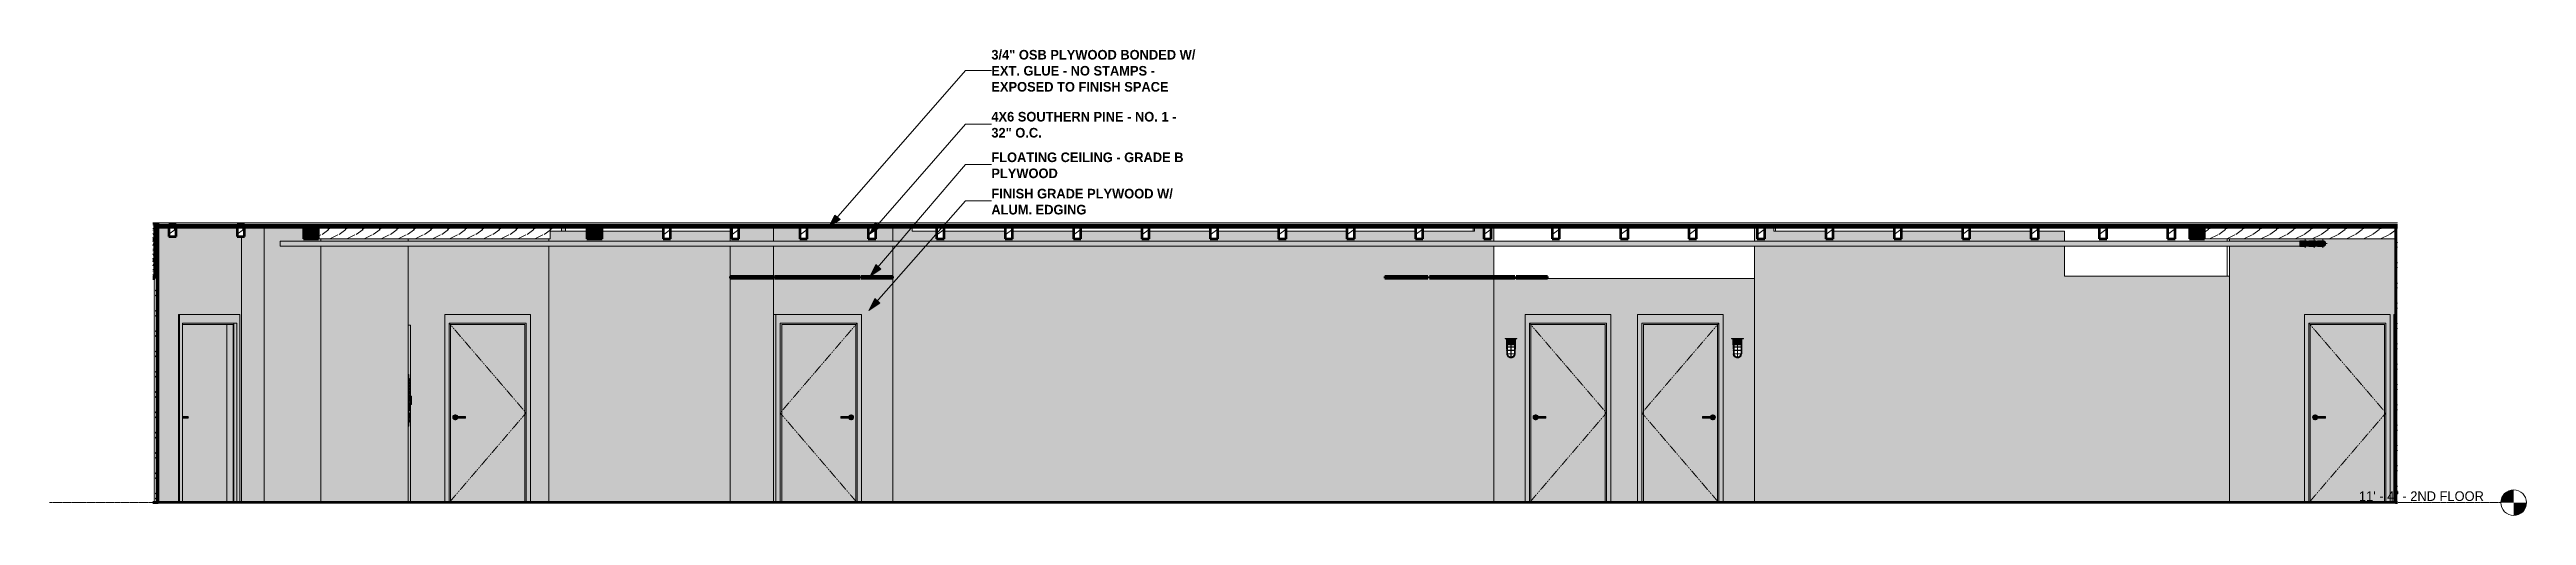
# Model space of a CAD drawing. Header units: inches. Extents: x -3547 to 1646, y 123 to 485.
# Drawn here: x -2198 to -1039, y 130 to 348 of the extents above; entities that cross this region are included whole.
import ezdxf

# ---------------------------------------------------------------- set-up
doc = ezdxf.new("R2010")
doc.units = ezdxf.units.IN
doc.header["$MEASUREMENT"] = 0
doc.linetypes.add('Dash 1_16_', pattern=[0.125, 0.0625, -0.0625])
doc.linetypes.add('Grid Line 1_2_', pattern=[0.875, 0.5, -0.125, 0.125, -0.125])
for name, color, linetype, lineweight in [('0-2', 7, 'Continuous', 9), ('0-3', 50, 'Continuous', 5), ('0-4', 10, 'Continuous', 18), ('A-CLNG', 13, 'Continuous', 18), ('A-CLNG-2', 13, 'Continuous', 60), ('A-DOOR', 31, 'Continuous', 18), ('A-DOOR-1', 31, 'Continuous', 9), ('A-DOOR-2', 31, 'Dash 1_16_', 9), ('A-DOOR-3', 254, 'Continuous', 18), ('A-DOOR-4', 21, 'Continuous', 18), ('A-DOOR-5', 7, 'Dash 1_16_', 9), ('A-DOOR-6', 7, 'Continuous', 9), ('A-DOOR-FRAM', 31, 'Continuous', 9), ('A-DOOR-FRAM-1', 31, 'Continuous', 18), ('A-DOOR-FRAM-2', 9, 'Continuous', 18), ('A-DOOR-FRAM-3', 7, 'Continuous', 9), ('A-FLOR-1', 8, 'Continuous', 5), ('A-FLOR-2', 250, 'Continuous', 60), ('A-FLOR-3', 10, 'Continuous', 18), ('A-FLOR-LEVL', 51, 'Continuous', 9), ('A-FLOR-LEVL-1', 51, 'Grid Line 1_2_', 9), ('A-FLOR-MCUT-1', 10, 'Continuous', 18), ('A-FLOR-PATT-1', 7, 'Continuous', 9), ('A-FLOR-PATT-2', 252, 'Continuous', 9), ('A-FLOR-PATT-3', 253, 'Continuous', 9), ('A-WALL', 113, 'Continuous', 18), ('A-WALL-PATT-1', 111, 'Continuous', 9), ('E-FIRE', 2, 'Continuous', 9), ('E-LITE-EQPM', 33, 'Continuous', 9), ('G-ANNO-TEXT', 231, 'Continuous', 9), ('I-WALL', 2, 'Continuous', 18), ('I-WALL-1', 2, 'Continuous', 5), ('I-WALL-2', 2, 'Continuous', 60), ('I-WALL-3', 10, 'Continuous', 18), ('P-PIPE', 3, 'Continuous', 9), ('P-PIPE-1', 3, 'Continuous', 5), ('P-PIPE-CNTR', 3, 'Continuous', 9), ('S-BEAM', 12, 'Continuous', 9), ('S-BEAM-1', 250, 'Continuous', 60), ('S-BEAM-2', 7, 'Continuous', 9), ('S-BEAM-3', 35, 'Continuous', 9)]:
    doc.layers.add(name, color=color, linetype=linetype, lineweight=lineweight)
doc.styles.add('Century Gothic', font='ufonts.com_century-gothic.ttf', dxfattribs={"height": 4.5})
doc.styles.add('Century Gothic_B', font='GOTHICB.TTF', dxfattribs={"height": 4.5})
pattern_1 = [(0, (0.359, 0), (0, 2.399), []), (315, (0.359, 0), (2.3985062, 0), [3.393, -3.393]), (45, (0.359, 0), (2.3985062, 0), [3.393, -3.393])]
pattern_2 = [(216.87, (3.558, 7.997), (23.9897714, 15.99364286), [3.998, -35.986]), (206.565, (8.356, 5.598), (-7.9970807, -7.996619), [8.941, -8.941]), (198.435, (8.356, 1.599), (-15.9938446, -7.9970983), [5.058, -20.23])]
pattern_3 = [(45, (-4597.7524, 0), (-4.751758, 4.751758), []), (45, (-4597.7524, 7.2), (-4.751758, 4.751758), [])]
pattern_4 = [(0, (-4597.7524, 0), (15.36, 3.84), [0.634, -10.886, 0.634, -10.886, -61.44]), (0, (-4597.7524, 0), (15.36, 3.84), [-23.04, 0.634, -22.406, 0.634, -10.886, -26.88]), (0, (-4597.7524, 0), (15.36, 3.84), [-57.6, 0.634, -7.046, 0.634, -18.566]), (120, (-4591.9924, 1.92), (-11.0055376, 11.38215), [0.634, -10.886, 0.634, -10.886, -61.44]), (120, (-4591.9924, 1.92), (-11.0055376, 11.38215), [-23.04, 0.634, -22.406, 0.634, -10.886, -26.88]), (120, (-4591.9924, 1.92), (-11.0055376, 11.38215), [-57.6, 0.634, -7.046, 0.634, -18.566]), (240, (-4590.0724, 9.6), (-4.3544624, -15.22215), [0.634, -10.886, 0.634, -10.886, -61.44]), (240, (-4590.0724, 9.6), (-4.3544624, -15.22215), [-23.04, 0.634, -22.406, 0.634, -10.886, -26.88]), (240, (-4590.0724, 9.6), (-4.3544624, -15.22215), [-57.6, 0.634, -7.046, 0.634, -18.566])]

msp = doc.modelspace()

# ---------------------------------------------------------------- texts
at = {"layer": 'A-FLOR-LEVL', "insert": (-1117.2, 141.3), "char_height": 4.5, "width": 73.629, "attachment_point": 1, "style": 'Century Gothic'}
msp.add_mtext('11\' - 4" - 2ND FLOOR', dxfattribs=at)
at = {"layer": 'G-ANNO-TEXT', "char_height": 4.5, "attachment_point": 1, "style": 'Century Gothic_B'}
for s, insert, width in [('3/4" OSB PLYWOOD BONDED W/', (-1757.1, 347.9), 118.927), ('EXT. GLUE - NO STAMPS -', (-1757.1, 340.4), 91.354), ('EXPOSED TO FINISH SPACE', (-1757.1, 332.9), 97.414), ('4X6 SOUTHERN PINE - NO. 1 -', (-1757.1, 318.9), 106.807), ('32" O.C.', (-1757.1, 311.4), 30.451), ('FLOATING CEILING - GRADE B', (-1757.1, 299.9), 109.383), ('PLYWOOD', (-1757.1, 292.4), 38.026), ('FINISH GRADE PLYWOOD W/', (-1757.1, 282.9), 104.232), ('ALUM. EDGING', (-1757.1, 275.4), 55.752)]:
    msp.add_mtext(s, dxfattribs=dict(at, insert=insert, width=width))

# ---------------------------------------------------------------- blocks, each defined once
blk = doc.blocks.new('CTR - 1st Phase - Shell_rvt-2-INTERIOR ELEVATION - CORRIDOR WEST _202_W_ - 2ND FLOOR - WEST WALL2')
at = {"layer": 'A-FLOR-1'}
blk.add_hatch(color=256, dxfattribs=at).paths.add_polyline_path([(2916.4, 265.7), (3498.9, 265.7), (3498.9, 266.2), (2449.6, 266.2), (2449.6, 265.7), (2908.2, 265.7)], flags=0)
at = {"layer": 'A-FLOR-PATT-1'}
h = blk.add_hatch(dxfattribs=at)
h.set_pattern_fill('FP_10', color=256, style=0, pattern_type=2)
h.set_pattern_definition(pattern_1)
h.paths.add_polyline_path([(3466.1, 267), (3498.9, 267), (3498.9, 267.2), (2449.6, 267.2), (2449.6, 267), (3457.9, 267)], flags=0)
h = blk.add_hatch(dxfattribs=at)
h.set_pattern_fill('FP_10', color=256, style=0, pattern_type=2)
h.set_pattern_definition(pattern_1)
h.paths.add_polyline_path([(2449.6, 265), (3498.9, 265), (3498.9, 265.7), (2449.6, 265.7)], flags=0)
h = blk.add_hatch(dxfattribs=at)
h.set_pattern_fill('FP_8', color=256, style=0, pattern_type=2)
h.set_pattern_definition([(135, (0.359, 0), (-2.1213203, -2.1213203), [])])
h.paths.add_polyline_path([(2449.6, 136), (2449.6, 136), (2448.7, 136), (2448.7, 136)], flags=0)
at = {"layer": 'A-FLOR-PATT-2'}
h = blk.add_hatch(dxfattribs=at)
h.set_pattern_fill('FP_9', color=256, style=0, pattern_type=2)
h.set_pattern_definition([(161.57, (0.599, 0.24), (-1.92045124, 0.00015035), [0, -13.661, 1.517, 0]), (18.43, (0.119, 0.24), (-1.92045124, -0.00015035), [0, -13.661, 1.517, 0]), (108.43, (0.599, 0.24), (0.95996907, -4.80073665), [4.553, -10.625]), (71.57, (0.119, 0.24), (0.95996907, 4.80073665), [4.553, -10.625])])
h.paths.add_polyline_path([(2449.6, 242), (2449.6, 266), (2448.7, 266), (2448.7, 242)], flags=0)
at = {"layer": 'A-FLOR-PATT-3'}
h = blk.add_hatch(dxfattribs=at)
h.set_pattern_fill('FP_11', color=256, style=0, pattern_type=2)
h.set_pattern_definition([(0, (0.359, 0), (7.68, 1.92), [0.634, -5.126, 0.634, -5.126, -30.72]), (0, (0.359, 0), (7.68, 1.92), [-11.52, 0.634, -10.886, 0.634, -5.126, -13.44]), (0, (0.359, 0), (7.68, 1.92), [-28.8, 0.634, -3.206, 0.634, -8.966]), (120, (3.239, 0.96), (-5.5027688, 5.6910751), [0.634, -5.126, 0.634, -5.126, -30.72]), (120, (3.239, 0.96), (-5.5027688, 5.6910751), [-11.52, 0.634, -10.886, 0.634, -5.126, -13.44]), (120, (3.239, 0.96), (-5.5027688, 5.6910751), [-28.8, 0.634, -3.206, 0.634, -8.966]), (240, (4.199, 4.8), (-2.1772312, -7.6110751), [0.634, -5.126, 0.634, -5.126, -30.72]), (240, (4.199, 4.8), (-2.1772312, -7.6110751), [-11.52, 0.634, -10.886, 0.634, -5.126, -13.44]), (240, (4.199, 4.8), (-2.1772312, -7.6110751), [-28.8, 0.634, -3.206, 0.634, -8.966])])
h.paths.add_polyline_path([(2449.6, 266.2), (3498.9, 266.2), (3498.9, 267), (2449.6, 267)], flags=0)
at = {"layer": 'A-FLOR-2'}
for p, q in [((2449.6, 240.9), (2449.6, 267.2)), ((2449.6, 267.2), (2449.6, 265)), ((2449.6, 265), (3498.9, 265)), ((2448.7, 240.9), (2449.6, 240.9)), ((2449.6, 136), (2448.7, 136)), ((3498.9, 136), (2449.6, 136))]:
    blk.add_line(p, q, dxfattribs=at)
at = {"layer": 'A-FLOR-3'}
for p, q in [((2641.7, 263), (2641.7, 265)), ((3066.4, 265), (3066.4, 263)), ((3207.9, 265), (3207.9, 263)), ((3419.3, 259.5), (3419.3, 258.4)), ((3419.3, 256.1), (3419.3, 242)), ((3198.1, 240.9), (3076.1, 240.9))]:
    blk.add_line(p, q, dxfattribs=at)
at = {"layer": 'A-FLOR-MCUT-1'}
for p, q in [((2449.6, 266.9), (2448.7, 266.9)), ((2449.6, 266.7), (2448.7, 266.7)), ((3498.9, 267), (2449.6, 267)), ((2449.6, 266), (2448.7, 266)), ((3498.9, 266.2), (2449.6, 266.2)), ((3498.9, 265.7), (2449.6, 265.7)), ((2449.6, 242), (2448.7, 242)), ((2449.6, 241.5), (2448.7, 241.5)), ((2449.6, 136), (2449.6, 136)), ((2449.6, 136), (2449.6, 136))]:
    blk.add_line(p, q, dxfattribs=at)
blk = doc.blocks.new('HOLLOW METAL - STAIR DOOR 3-0 x 7-0-2683074-INTERIOR ELEVATION - CORRIDOR WEST _202_W_ - 2ND FLOOR - WEST WALL2')
at = {"layer": 'A-DOOR-3'}
h = blk.add_hatch(color=256, dxfattribs=at)
h.paths.add_polyline_path([(2590, 175.7), (2589.9, 175.9), (2589.9, 175.9), (2589.9, 176), (2589.9, 176.1), (2590, 176.3), (2590, 176.3), (2589.9, 176), (2590, 175.7)], flags=0)
h.paths.add_polyline_path([(2590.2, 174.8), (2590.5, 174.9), (2590.8, 175), (2591, 175.2), (2591.2, 175.4), (2591.3, 175.6), (2590.2, 175.6), (2590, 175.7), (2590, 175.7), (2589.9, 176), (2590, 176.3), (2590.1, 176.4), (2590.2, 176.4), (2590.4, 176.4), (2590.5, 176.4), (2591.3, 176.4), (2591.2, 176.6), (2591, 176.8), (2590.8, 177), (2590.5, 177.1), (2590.2, 177.2), (2589.9, 177.1), (2589.5, 177), (2589.3, 176.8), (2589.2, 176.6), (2589, 176.3), (2589, 176), (2589, 175.7), (2589.2, 175.4), (2589.3, 175.2), (2589.6, 175), (2589.9, 174.9)], flags=0)
h = blk.add_hatch(color=256, dxfattribs=at)
h.paths.add_polyline_path([(2590, 176.3), (2589.9, 176.1), (2589.9, 176.1), (2589.9, 176), (2589.9, 176), (2590, 176.3)], flags=0)
h.paths.add_polyline_path([(2590.2, 176), (2590.9, 176), (2590.9, 176.4), (2590.8, 176.4), (2590.2, 176.4), (2590.2, 176.4), (2590.1, 176.4), (2590, 176.3), (2590, 176.3), (2589.9, 176), (2590.2, 176)], flags=0)
for points in [[(2590.9, 175.6), (2590.9, 176), (2589.9, 176), (2589.9, 175.8), (2590, 175.7), (2590, 175.7), (2590.1, 175.6), (2590.2, 175.6), (2590.4, 175.6), (2590.5, 175.6), (2590.8, 175.6)], [(2595, 176), (2595, 176.4), (2590.9, 176.4), (2590.9, 176), (2592.3, 176)], [(2591.4, 175.6), (2595, 175.6), (2595, 176), (2590.9, 176), (2590.9, 175.6), (2591.3, 175.6)]]:
    blk.add_hatch(color=256, dxfattribs=at).paths.add_polyline_path(points, flags=0)
at = {"layer": 'A-DOOR-4'}
h = blk.add_hatch(color=256, dxfattribs=at)
h.paths.add_polyline_path([(2612.8, 136), (2622.7, 136), (2622.7, 219.4), (2587.9, 219.4), (2587.9, 136)], flags=0)
h.paths.add_polyline_path([(2590.2, 174.8), (2589.9, 174.9), (2589.6, 175), (2589.3, 175.2), (2589.2, 175.4), (2589, 175.7), (2589, 176), (2589, 176.3), (2589.2, 176.6), (2589.3, 176.8), (2589.6, 177), (2589.9, 177.1), (2590.2, 177.2), (2590.5, 177.1), (2590.8, 177), (2591, 176.8), (2591.2, 176.6), (2591.3, 176.4), (2595, 176.4), (2595, 175.6), (2591.3, 175.6), (2591.2, 175.4), (2591, 175.2), (2590.8, 175), (2590.5, 174.9), (2590.2, 174.8)], flags=0)
at = {"layer": 'A-DOOR-FRAM-2'}
for points in [[(2625.3, 136), (2625.3, 224), (2585.3, 224), (2585.3, 136), (2587.3, 136), (2587.3, 220), (2623.3, 220), (2623.3, 136)], [(2622.7, 136), (2623.3, 136), (2623.3, 220), (2587.3, 220), (2587.3, 136), (2587.9, 136), (2587.9, 219.4), (2622.7, 219.4), (2622.7, 158.2)]]:
    blk.add_hatch(color=256, dxfattribs=at).paths.add_polyline_path(points, flags=0)
at = {"layer": 'A-DOOR-5'}
for p, q in [((2587.3, 220), (2623.3, 178)), ((2623.3, 178), (2587.3, 136))]:
    blk.add_line(p, q, dxfattribs=at)
at = {"layer": 'A-DOOR-6'}
for p, q in [((2595, 176.4), (2590.9, 176.4)), ((2590.9, 175.6), (2595, 175.6)), ((2595, 176.4), (2595, 176)), ((2595, 176), (2595, 175.6))]:
    blk.add_line(p, q, dxfattribs=at)
at = {"layer": 'A-DOOR-6', "flags": 128}
for points in [[(2590.9, 176.4), (2590.8, 176.4), (2590.8, 176.4), (2590.8, 176.4), (2590.8, 176.4), (2590.8, 176.4), (2590.7, 176.4), (2590.7, 176.4), (2590.7, 176.4), (2590.7, 176.4), (2590.6, 176.4), (2590.6, 176.4), (2590.6, 176.4), (2590.6, 176.4), (2590.6, 176.4), (2590.5, 176.4), (2590.5, 176.4), (2590.5, 176.4), (2590.5, 176.4), (2590.5, 176.4), (2590.4, 176.4), (2590.4, 176.4), (2590.4, 176.4), (2590.4, 176.4), (2590.4, 176.4), (2590.4, 176.4), (2590.4, 176.4), (2590.3, 176.4), (2590.3, 176.4), (2590.3, 176.4), (2590.3, 176.4), (2590.3, 176.4), (2590.3, 176.4), (2590.3, 176.4), (2590.3, 176.4), (2590.3, 176.4), (2590.3, 176.4), (2590.3, 176.4), (2590.3, 176.4), (2590.3, 176.4)], [(2590.3, 175.6), (2590.3, 175.6), (2590.3, 175.6), (2590.3, 175.6), (2590.3, 175.6), (2590.3, 175.6), (2590.3, 175.6), (2590.3, 175.6), (2590.3, 175.6), (2590.3, 175.6), (2590.3, 175.6), (2590.3, 175.6), (2590.3, 175.6), (2590.4, 175.6), (2590.4, 175.6), (2590.4, 175.6), (2590.4, 175.6), (2590.4, 175.6), (2590.4, 175.6), (2590.4, 175.6), (2590.5, 175.6), (2590.5, 175.6), (2590.5, 175.6), (2590.5, 175.6), (2590.5, 175.6), (2590.5, 175.6), (2590.6, 175.6), (2590.6, 175.6), (2590.6, 175.6), (2590.6, 175.6), (2590.7, 175.6), (2590.7, 175.6), (2590.7, 175.6), (2590.7, 175.6), (2590.7, 175.6), (2590.8, 175.6), (2590.8, 175.6), (2590.8, 175.6), (2590.8, 175.6), (2590.9, 175.6), (2590.9, 175.6)]]:
    blk.add_lwpolyline(points, dxfattribs=at)
at = {"layer": 'A-DOOR-6'}
for start, end in [(19.6343, 180), (180, 340.4367)]:
    blk.add_arc((2590.2, 176), 1.18, start, end, dxfattribs=at)
at = {"layer": 'A-DOOR-FRAM-3'}
for p, q in [((2587.3, 220), (2623.3, 220)), ((2587.3, 136), (2587.3, 220)), ((2587.9, 219.4), (2622.7, 219.4)), ((2587.9, 136), (2587.9, 219.4)), ((2622.7, 219.4), (2622.7, 136)), ((2623.3, 220), (2623.3, 136))]:
    blk.add_line(p, q, dxfattribs=at)
blk = doc.blocks.new('CTR - 1st Phase -Stairs _ Elevators_rvt-2-INTERIOR ELEVATION - CORRIDOR WEST _202_W_ - 2ND FLOOR - WEST WALL2')
at = {"layer": 'I-WALL-3'}
h = blk.add_hatch(color=256, dxfattribs=at)
h.paths.add_polyline_path([(2569.2, 136), (2585.3, 136), (2585.3, 224), (2625.3, 224), (2625.3, 136), (2633.9, 136), (2633.9, 256.1), (2568.2, 256.1), (2568.2, 219), (2569.2, 219), (2569.2, 185.9), (2569.7, 185.9), (2569.7, 181.9), (2569.2, 181.9), (2569.2, 168.8)], flags=0)
h.paths.add_polyline_path([(2569.2, 182), (2569.6, 182), (2569.6, 185.8), (2569.2, 185.8), (2569.2, 182.4)], flags=0)
h.paths.add_polyline_path([(2580, 258.4), (2633.9, 258.4), (2633.9, 259.5), (2568.2, 259.5), (2568.2, 258.4), (2577.9, 258.4)], flags=0)
h.paths.add_polyline_path([(2641.7, 263), (2641.7, 265), (2639.9, 265), (2639.9, 263)], flags=0)
for p, q in [((2585.3, 136), (2585.3, 224)), ((2585.3, 224), (2625.3, 224)), ((2625.3, 224), (2625.3, 136))]:
    blk.add_line(p, q, dxfattribs=at)
at = {"layer": '0-4'}
blk.add_blockref('HOLLOW METAL - STAIR DOOR 3-0 x 7-0-2683074-INTERIOR ELEVATION - CORRIDOR WEST _202_W_ - 2ND FLOOR - WEST WALL2', (0, 0), dxfattribs=at)
blk = doc.blocks.new('LVL-Laminated Veneer Lumber - 4X6 S_ PINE - NO_ 1-1619292-INTERIOR ELEVATION - CORRIDOR WEST _202_W_ - 2ND FLOOR - WEST WALL2')
at = {"layer": 'S-BEAM'}
h = blk.add_hatch(dxfattribs=at)
h.set_pattern_fill('FP_14', color=256, style=0, pattern_type=2)
h.set_pattern_definition(pattern_2)
h.paths.add_polyline_path([(3359.4, 259.5), (3362.9, 259.5), (3362.9, 265), (3359.4, 265)], flags=0)
at = {"layer": 'S-BEAM-1'}
for p, q in [((3362.9, 265), (3359.4, 265)), ((3359.4, 265), (3359.4, 259.5)), ((3359.4, 259.5), (3362.9, 259.5)), ((3362.9, 259.5), (3362.9, 265))]:
    blk.add_line(p, q, dxfattribs=at)
blk = doc.blocks.new('LVL-Laminated Veneer Lumber - 4X6 S_ PINE - NO_ 1-V25-INTERIOR ELEVATION - CORRIDOR WEST _202_W_ - 2ND FLOOR - WEST WALL2')
at = {"layer": 'S-BEAM'}
h = blk.add_hatch(dxfattribs=at)
h.set_pattern_fill('FP_14', color=256, style=0, pattern_type=2)
h.set_pattern_definition(pattern_2)
h.paths.add_polyline_path([(3330.9, 259.5), (3330.9, 265), (3327.4, 265), (3327.4, 259.5)], flags=0)
at = {"layer": 'S-BEAM-1'}
for p, q in [((3330.9, 265), (3327.4, 265)), ((3327.4, 265), (3327.4, 259.5)), ((3327.4, 259.5), (3330.9, 259.5)), ((3330.9, 259.5), (3330.9, 265))]:
    blk.add_line(p, q, dxfattribs=at)
blk = doc.blocks.new('LVL-Laminated Veneer Lumber - 4X6 S_ PINE - NO_ 1-V26-INTERIOR ELEVATION - CORRIDOR WEST _202_W_ - 2ND FLOOR - WEST WALL2')
at = {"layer": 'S-BEAM'}
h = blk.add_hatch(dxfattribs=at)
h.set_pattern_fill('FP_14', color=256, style=0, pattern_type=2)
h.set_pattern_definition(pattern_2)
h.paths.add_polyline_path([(3298.9, 259.5), (3298.9, 265), (3295.4, 265), (3295.4, 259.5)], flags=0)
at = {"layer": 'S-BEAM-1'}
for p, q in [((3298.9, 265), (3295.4, 265)), ((3295.4, 265), (3295.4, 259.5)), ((3295.4, 259.5), (3298.9, 259.5)), ((3298.9, 259.5), (3298.9, 265))]:
    blk.add_line(p, q, dxfattribs=at)
blk = doc.blocks.new('LVL-Laminated Veneer Lumber - 4X6 S_ PINE - NO_ 1-1619293-INTERIOR ELEVATION - CORRIDOR WEST _202_W_ - 2ND FLOOR - WEST WALL2')
at = {"layer": 'S-BEAM'}
h = blk.add_hatch(dxfattribs=at)
h.set_pattern_fill('FP_14', color=256, style=0, pattern_type=2)
h.set_pattern_definition(pattern_2)
h.paths.add_polyline_path([(3266.9, 259.5), (3266.9, 265), (3263.4, 265), (3263.4, 259.5)], flags=0)
at = {"layer": 'S-BEAM-1'}
for p, q in [((3266.9, 265), (3263.4, 265)), ((3263.4, 265), (3263.4, 259.5)), ((3263.4, 259.5), (3266.9, 259.5)), ((3266.9, 259.5), (3266.9, 265))]:
    blk.add_line(p, q, dxfattribs=at)
blk = doc.blocks.new('LVL-Laminated Veneer Lumber - 4X6 S_ PINE - NO_ 1-V27-INTERIOR ELEVATION - CORRIDOR WEST _202_W_ - 2ND FLOOR - WEST WALL2')
at = {"layer": 'S-BEAM'}
h = blk.add_hatch(dxfattribs=at)
h.set_pattern_fill('FP_14', color=256, style=0, pattern_type=2)
h.set_pattern_definition(pattern_2)
h.paths.add_polyline_path([(3234.9, 259.5), (3234.9, 265), (3231.4, 265), (3231.4, 259.5)], flags=0)
at = {"layer": 'S-BEAM-1'}
for p, q in [((3234.9, 265), (3231.4, 265)), ((3231.4, 265), (3231.4, 259.5)), ((3231.4, 259.5), (3234.9, 259.5)), ((3234.9, 259.5), (3234.9, 265))]:
    blk.add_line(p, q, dxfattribs=at)
blk = doc.blocks.new('LVL-Laminated Veneer Lumber - 4X6 S_ PINE - NO_ 1-V28-INTERIOR ELEVATION - CORRIDOR WEST _202_W_ - 2ND FLOOR - WEST WALL2')
at = {"layer": 'S-BEAM'}
h = blk.add_hatch(dxfattribs=at)
h.set_pattern_fill('FP_14', color=256, style=0, pattern_type=2)
h.set_pattern_definition(pattern_2)
h.paths.add_polyline_path([(3202.9, 259.5), (3202.9, 265), (3199.4, 265), (3199.4, 259.5)], flags=0)
at = {"layer": 'S-BEAM-1'}
for p, q in [((3202.9, 265), (3199.4, 265)), ((3199.4, 265), (3199.4, 259.5)), ((3199.4, 259.5), (3202.9, 259.5)), ((3202.9, 259.5), (3202.9, 265))]:
    blk.add_line(p, q, dxfattribs=at)
blk = doc.blocks.new('LVL-Laminated Veneer Lumber - 4X6 S_ PINE - NO_ 1-V29-INTERIOR ELEVATION - CORRIDOR WEST _202_W_ - 2ND FLOOR - WEST WALL2')
at = {"layer": 'S-BEAM'}
h = blk.add_hatch(dxfattribs=at)
h.set_pattern_fill('FP_14', color=256, style=0, pattern_type=2)
h.set_pattern_definition(pattern_2)
h.paths.add_polyline_path([(3167.4, 259.5), (3170.9, 259.5), (3170.9, 265), (3167.4, 265)], flags=0)
at = {"layer": 'S-BEAM-1'}
for p, q in [((3170.9, 265), (3167.4, 265)), ((3167.4, 265), (3167.4, 259.5)), ((3167.4, 259.5), (3170.9, 259.5)), ((3170.9, 259.5), (3170.9, 265))]:
    blk.add_line(p, q, dxfattribs=at)
blk = doc.blocks.new('LVL-Laminated Veneer Lumber - 4X6 S_ PINE - NO_ 1-V30-INTERIOR ELEVATION - CORRIDOR WEST _202_W_ - 2ND FLOOR - WEST WALL2')
at = {"layer": 'S-BEAM'}
h = blk.add_hatch(dxfattribs=at)
h.set_pattern_fill('FP_14', color=256, style=0, pattern_type=2)
h.set_pattern_definition(pattern_2)
h.paths.add_polyline_path([(3135.4, 259.5), (3138.9, 259.5), (3138.9, 265), (3135.4, 265)], flags=0)
at = {"layer": 'S-BEAM-1'}
for p, q in [((3138.9, 265), (3135.4, 265)), ((3135.4, 265), (3135.4, 259.5)), ((3135.4, 259.5), (3138.9, 259.5)), ((3138.9, 259.5), (3138.9, 265))]:
    blk.add_line(p, q, dxfattribs=at)
blk = doc.blocks.new('LVL-Laminated Veneer Lumber - 4X6 S_ PINE - NO_ 1-V31-INTERIOR ELEVATION - CORRIDOR WEST _202_W_ - 2ND FLOOR - WEST WALL2')
at = {"layer": 'S-BEAM'}
h = blk.add_hatch(dxfattribs=at)
h.set_pattern_fill('FP_14', color=256, style=0, pattern_type=2)
h.set_pattern_definition(pattern_2)
h.paths.add_polyline_path([(3103.4, 259.5), (3106.9, 259.5), (3106.9, 265), (3103.4, 265)], flags=0)
at = {"layer": 'S-BEAM-1'}
for p, q in [((3106.9, 265), (3103.4, 265)), ((3103.4, 265), (3103.4, 259.5)), ((3103.4, 259.5), (3106.9, 259.5)), ((3106.9, 259.5), (3106.9, 265))]:
    blk.add_line(p, q, dxfattribs=at)
blk = doc.blocks.new('LVL-Laminated Veneer Lumber - 4X6 S_ PINE - NO_ 1-1619295-INTERIOR ELEVATION - CORRIDOR WEST _202_W_ - 2ND FLOOR - WEST WALL2')
at = {"layer": 'S-BEAM'}
h = blk.add_hatch(dxfattribs=at)
h.set_pattern_fill('FP_14', color=256, style=0, pattern_type=2)
h.set_pattern_definition(pattern_2)
h.paths.add_polyline_path([(3071.4, 259.5), (3074.9, 259.5), (3074.9, 265), (3071.4, 265), (3071.4, 263.9)], flags=0)
at = {"layer": 'S-BEAM-1'}
for p, q in [((3074.9, 265), (3071.4, 265)), ((3071.4, 265), (3071.4, 259.5)), ((3071.4, 259.5), (3074.9, 259.5)), ((3074.9, 259.5), (3074.9, 265))]:
    blk.add_line(p, q, dxfattribs=at)
blk = doc.blocks.new('LVL-Laminated Veneer Lumber - 4X6 S_ PINE - NO_ 1-V32-INTERIOR ELEVATION - CORRIDOR WEST _202_W_ - 2ND FLOOR - WEST WALL2')
at = {"layer": 'S-BEAM'}
h = blk.add_hatch(dxfattribs=at)
h.set_pattern_fill('FP_14', color=256, style=0, pattern_type=2)
h.set_pattern_definition(pattern_2)
h.paths.add_polyline_path([(3039.4, 259.5), (3042.9, 259.5), (3042.9, 265), (3039.4, 265), (3039.4, 263)], flags=0)
at = {"layer": 'S-BEAM-1'}
for p, q in [((3042.9, 265), (3039.4, 265)), ((3039.4, 265), (3039.4, 259.5)), ((3039.4, 259.5), (3042.9, 259.5)), ((3042.9, 259.5), (3042.9, 265))]:
    blk.add_line(p, q, dxfattribs=at)
blk = doc.blocks.new('LVL-Laminated Veneer Lumber - 4X6 S_ PINE - NO_ 1-V33-INTERIOR ELEVATION - CORRIDOR WEST _202_W_ - 2ND FLOOR - WEST WALL2')
at = {"layer": 'S-BEAM'}
h = blk.add_hatch(dxfattribs=at)
h.set_pattern_fill('FP_14', color=256, style=0, pattern_type=2)
h.set_pattern_definition(pattern_2)
h.paths.add_polyline_path([(3010.9, 259.5), (3010.9, 265), (3007.4, 265), (3007.4, 259.5)], flags=0)
at = {"layer": 'S-BEAM-1'}
for p, q in [((3010.9, 265), (3007.4, 265)), ((3007.4, 265), (3007.4, 259.5)), ((3007.4, 259.5), (3010.9, 259.5)), ((3010.9, 259.5), (3010.9, 265))]:
    blk.add_line(p, q, dxfattribs=at)
blk = doc.blocks.new('LVL-Laminated Veneer Lumber - 4X6 S_ PINE - NO_ 1-V34-INTERIOR ELEVATION - CORRIDOR WEST _202_W_ - 2ND FLOOR - WEST WALL2')
at = {"layer": 'S-BEAM'}
h = blk.add_hatch(dxfattribs=at)
h.set_pattern_fill('FP_14', color=256, style=0, pattern_type=2)
h.set_pattern_definition(pattern_2)
h.paths.add_polyline_path([(2978.9, 259.5), (2978.9, 265), (2975.4, 265), (2975.4, 259.5)], flags=0)
at = {"layer": 'S-BEAM-1'}
for p, q in [((2978.9, 265), (2975.4, 265)), ((2975.4, 265), (2975.4, 259.5)), ((2975.4, 259.5), (2978.9, 259.5)), ((2978.9, 259.5), (2978.9, 265))]:
    blk.add_line(p, q, dxfattribs=at)
blk = doc.blocks.new('LVL-Laminated Veneer Lumber - 4X6 S_ PINE - NO_ 1-V35-INTERIOR ELEVATION - CORRIDOR WEST _202_W_ - 2ND FLOOR - WEST WALL2')
at = {"layer": 'S-BEAM'}
h = blk.add_hatch(dxfattribs=at)
h.set_pattern_fill('FP_14', color=256, style=0, pattern_type=2)
h.set_pattern_definition(pattern_2)
h.paths.add_polyline_path([(2946.9, 259.5), (2946.9, 265), (2943.4, 265), (2943.4, 259.5)], flags=0)
at = {"layer": 'S-BEAM-1'}
for p, q in [((2946.9, 265), (2943.4, 265)), ((2943.4, 265), (2943.4, 259.5)), ((2943.4, 259.5), (2946.9, 259.5)), ((2946.9, 259.5), (2946.9, 265))]:
    blk.add_line(p, q, dxfattribs=at)
blk = doc.blocks.new('LVL-Laminated Veneer Lumber - 4X6 S_ PINE - NO_ 1-V36-INTERIOR ELEVATION - CORRIDOR WEST _202_W_ - 2ND FLOOR - WEST WALL2')
at = {"layer": 'S-BEAM'}
h = blk.add_hatch(dxfattribs=at)
h.set_pattern_fill('FP_14', color=256, style=0, pattern_type=2)
h.set_pattern_definition(pattern_2)
h.paths.add_polyline_path([(3391.4, 259.5), (3394.9, 259.5), (3394.9, 265), (3391.4, 265)], flags=0)
at = {"layer": 'S-BEAM-1'}
for p, q in [((3394.9, 265), (3391.4, 265)), ((3391.4, 265), (3391.4, 259.5)), ((3391.4, 259.5), (3394.9, 259.5)), ((3394.9, 259.5), (3394.9, 265))]:
    blk.add_line(p, q, dxfattribs=at)
blk = doc.blocks.new('LVL-Laminated Veneer Lumber - 4X6 S_ PINE - NO_ 1-V37-INTERIOR ELEVATION - CORRIDOR WEST _202_W_ - 2ND FLOOR - WEST WALL2')
at = {"layer": 'S-BEAM'}
h = blk.add_hatch(dxfattribs=at)
h.set_pattern_fill('FP_14', color=256, style=0, pattern_type=2)
h.set_pattern_definition(pattern_2)
h.paths.add_polyline_path([(2914.9, 259.5), (2914.9, 265), (2911.4, 265), (2911.4, 259.5)], flags=0)
at = {"layer": 'S-BEAM-1'}
for p, q in [((2914.9, 265), (2911.4, 265)), ((2911.4, 265), (2911.4, 259.5)), ((2911.4, 259.5), (2914.9, 259.5)), ((2914.9, 259.5), (2914.9, 265))]:
    blk.add_line(p, q, dxfattribs=at)
blk = doc.blocks.new('LVL-Laminated Veneer Lumber - 4X6 S_ PINE - NO_ 1-V38-INTERIOR ELEVATION - CORRIDOR WEST _202_W_ - 2ND FLOOR - WEST WALL2')
at = {"layer": 'S-BEAM'}
h = blk.add_hatch(dxfattribs=at)
h.set_pattern_fill('FP_14', color=256, style=0, pattern_type=2)
h.set_pattern_definition(pattern_2)
h.paths.add_polyline_path([(2882.9, 259.5), (2882.9, 265), (2879.4, 265), (2879.4, 259.5)], flags=0)
at = {"layer": 'S-BEAM-1'}
for p, q in [((2882.9, 265), (2879.4, 265)), ((2879.4, 265), (2879.4, 259.5)), ((2879.4, 259.5), (2882.9, 259.5)), ((2882.9, 259.5), (2882.9, 265))]:
    blk.add_line(p, q, dxfattribs=at)
blk = doc.blocks.new('LVL-Laminated Veneer Lumber - 4X6 S_ PINE - NO_ 1-V39-INTERIOR ELEVATION - CORRIDOR WEST _202_W_ - 2ND FLOOR - WEST WALL2')
at = {"layer": 'S-BEAM'}
h = blk.add_hatch(dxfattribs=at)
h.set_pattern_fill('FP_14', color=256, style=0, pattern_type=2)
h.set_pattern_definition(pattern_2)
h.paths.add_polyline_path([(2847.4, 259.5), (2850.9, 259.5), (2850.9, 265), (2847.4, 265), (2847.4, 263)], flags=0)
at = {"layer": 'S-BEAM-1'}
for p, q in [((2850.9, 265), (2847.4, 265)), ((2847.4, 265), (2847.4, 259.5)), ((2847.4, 259.5), (2850.9, 259.5)), ((2850.9, 259.5), (2850.9, 265))]:
    blk.add_line(p, q, dxfattribs=at)
blk = doc.blocks.new('LVL-Laminated Veneer Lumber - 4X6 S_ PINE - NO_ 1-V40-INTERIOR ELEVATION - CORRIDOR WEST _202_W_ - 2ND FLOOR - WEST WALL2')
at = {"layer": 'S-BEAM'}
h = blk.add_hatch(dxfattribs=at)
h.set_pattern_fill('FP_14', color=256, style=0, pattern_type=2)
h.set_pattern_definition(pattern_2)
h.paths.add_polyline_path([(2815.4, 259.5), (2818.9, 259.5), (2818.9, 265), (2815.4, 265), (2815.4, 263)], flags=0)
at = {"layer": 'S-BEAM-1'}
for p, q in [((2818.9, 265), (2815.4, 265)), ((2815.4, 265), (2815.4, 259.5)), ((2815.4, 259.5), (2818.9, 259.5)), ((2818.9, 259.5), (2818.9, 265))]:
    blk.add_line(p, q, dxfattribs=at)
blk = doc.blocks.new('LVL-Laminated Veneer Lumber - 4X6 S_ PINE - NO_ 1-V41-INTERIOR ELEVATION - CORRIDOR WEST _202_W_ - 2ND FLOOR - WEST WALL2')
at = {"layer": 'S-BEAM'}
h = blk.add_hatch(dxfattribs=at)
h.set_pattern_fill('FP_14', color=256, style=0, pattern_type=2)
h.set_pattern_definition(pattern_2)
h.paths.add_polyline_path([(2783.4, 259.5), (2786.9, 259.5), (2786.9, 265), (2783.4, 265)], flags=0)
at = {"layer": 'S-BEAM-1'}
for p, q in [((2786.9, 265), (2783.4, 265)), ((2783.4, 265), (2783.4, 259.5)), ((2783.4, 259.5), (2786.9, 259.5)), ((2786.9, 259.5), (2786.9, 265))]:
    blk.add_line(p, q, dxfattribs=at)
blk = doc.blocks.new('LVL-Laminated Veneer Lumber - 4X6 S_ PINE - NO_ 1-V42-INTERIOR ELEVATION - CORRIDOR WEST _202_W_ - 2ND FLOOR - WEST WALL2')
at = {"layer": 'S-BEAM'}
h = blk.add_hatch(dxfattribs=at)
h.set_pattern_fill('FP_14', color=256, style=0, pattern_type=2)
h.set_pattern_definition(pattern_2)
h.paths.add_polyline_path([(2751.4, 259.5), (2754.9, 259.5), (2754.9, 265), (2751.4, 265)], flags=0)
at = {"layer": 'S-BEAM-1'}
for p, q in [((2754.9, 265), (2751.4, 265)), ((2751.4, 265), (2751.4, 259.5)), ((2751.4, 259.5), (2754.9, 259.5)), ((2754.9, 259.5), (2754.9, 265))]:
    blk.add_line(p, q, dxfattribs=at)
blk = doc.blocks.new('LVL-Laminated Veneer Lumber - 4X6 S_ PINE - NO_ 1-V43-INTERIOR ELEVATION - CORRIDOR WEST _202_W_ - 2ND FLOOR - WEST WALL2')
at = {"layer": 'S-BEAM'}
h = blk.add_hatch(dxfattribs=at)
h.set_pattern_fill('FP_14', color=256, style=0, pattern_type=2)
h.set_pattern_definition(pattern_2)
h.paths.add_polyline_path([(2719.4, 259.5), (2722.9, 259.5), (2722.9, 265), (2719.4, 265), (2719.4, 263)], flags=0)
at = {"layer": 'S-BEAM-1'}
for p, q in [((2722.9, 265), (2719.4, 265)), ((2719.4, 265), (2719.4, 259.5)), ((2719.4, 259.5), (2722.9, 259.5)), ((2722.9, 259.5), (2722.9, 265))]:
    blk.add_line(p, q, dxfattribs=at)
blk = doc.blocks.new('LVL-Laminated Veneer Lumber - 4X6 S_ PINE - NO_ 1-V44-INTERIOR ELEVATION - CORRIDOR WEST _202_W_ - 2ND FLOOR - WEST WALL2')
at = {"layer": 'S-BEAM'}
h = blk.add_hatch(dxfattribs=at)
h.set_pattern_fill('FP_14', color=256, style=0, pattern_type=2)
h.set_pattern_definition(pattern_2)
h.paths.add_polyline_path([(2690.9, 259.5), (2690.9, 265), (2687.4, 265), (2687.4, 259.5)], flags=0)
at = {"layer": 'S-BEAM-1'}
for p, q in [((2690.9, 265), (2687.4, 265)), ((2687.4, 265), (2687.4, 259.5)), ((2687.4, 259.5), (2690.9, 259.5)), ((2690.9, 259.5), (2690.9, 265))]:
    blk.add_line(p, q, dxfattribs=at)
blk = doc.blocks.new('LVL-Laminated Veneer Lumber - 4X6 S_ PINE - NO_ 1-2391456-INTERIOR ELEVATION - CORRIDOR WEST _202_W_ - 2ND FLOOR - WEST WALL2')
at = {"layer": 'S-BEAM'}
h = blk.add_hatch(dxfattribs=at)
h.set_pattern_fill('FP_14', color=256, style=0, pattern_type=2)
h.set_pattern_definition(pattern_2)
h.paths.add_polyline_path([(2633.9, 259.5), (2634.5, 259.5), (2634.5, 265), (2526.1, 265), (2526.1, 259.5), (2629.2, 259.5)], flags=0)
at = {"layer": 'S-BEAM-2'}
for p, q in [((2634.5, 259.5), (2526.1, 259.5)), ((2634.5, 265), (2634.5, 259.5))]:
    blk.add_line(p, q, dxfattribs=at)
blk = doc.blocks.new('LVL-Laminated Veneer Lumber - 4X6 S_ PINE - NO_ 1-2260085-INTERIOR ELEVATION - CORRIDOR WEST _202_W_ - 2ND FLOOR - WEST WALL2')
at = {"layer": 'S-BEAM-2'}
h = blk.add_hatch(dxfattribs=at)
h.set_pattern_fill('FP_14', color=256, style=0, pattern_type=2)
h.set_pattern_definition(pattern_2)
h.paths.add_polyline_path([(2639.9, 263), (2639.9, 265), (2634.5, 265), (2634.5, 263), (2637.4, 263)], flags=0)
blk.add_line((2639.9, 265), (2639.9, 263), dxfattribs=at)
blk = doc.blocks.new('LVL-Laminated Veneer Lumber - 4X6 S_ PINE - NO_ 1-2421977-INTERIOR ELEVATION - CORRIDOR WEST _202_W_ - 2ND FLOOR - WEST WALL2')
at = {"layer": 'S-BEAM'}
h = blk.add_hatch(dxfattribs=at)
h.set_pattern_fill('FP_14', color=256, style=0, pattern_type=2)
h.set_pattern_definition(pattern_2)
h.paths.add_polyline_path([(2459.6, 260.5), (2459.6, 265), (2456.1, 265), (2456.1, 260.5)], flags=0)
at = {"layer": 'S-BEAM-1'}
for p, q in [((2459.6, 266), (2456.1, 266)), ((2456.1, 266), (2456.1, 260.5)), ((2456.1, 260.5), (2459.6, 260.5)), ((2459.6, 260.5), (2459.6, 266))]:
    blk.add_line(p, q, dxfattribs=at)
blk = doc.blocks.new('LVL-Laminated Veneer Lumber - 4X6 S_ PINE - NO_ 1-2421978-INTERIOR ELEVATION - CORRIDOR WEST _202_W_ - 2ND FLOOR - WEST WALL2')
at = {"layer": 'S-BEAM'}
h = blk.add_hatch(dxfattribs=at)
h.set_pattern_fill('FP_14', color=256, style=0, pattern_type=2)
h.set_pattern_definition(pattern_2)
h.paths.add_polyline_path([(2491.6, 260.5), (2491.6, 265), (2488.1, 265), (2488.1, 260.5), (2490.2, 260.5)], flags=0)
at = {"layer": 'S-BEAM-1'}
for p, q in [((2491.6, 266), (2488.1, 266)), ((2488.1, 266), (2488.1, 260.5)), ((2488.1, 260.5), (2491.6, 260.5)), ((2491.6, 260.5), (2491.6, 266))]:
    blk.add_line(p, q, dxfattribs=at)
blk = doc.blocks.new('LVL-Laminated Veneer Lumber - _2_SISTERED 4X6 PINE-2259914-INTERIOR ELEVATION - CORRIDOR WEST _202_W_ - 2ND FLOOR - WEST WALL2')
at = {"layer": 'S-BEAM-3'}
blk.add_hatch(color=256, dxfattribs=at).paths.add_polyline_path([(3408.7, 259.5), (3408.7, 265), (3401.7, 265), (3401.7, 259.5)], flags=0)
at = {"layer": 'S-BEAM-1'}
for p, q in [((3408.7, 265), (3401.7, 265)), ((3401.7, 265), (3401.7, 259.5)), ((3401.7, 259.5), (3408.7, 259.5)), ((3408.7, 259.5), (3408.7, 265))]:
    blk.add_line(p, q, dxfattribs=at)
blk = doc.blocks.new('LVL-Laminated Veneer Lumber - 4X6 S_ PINE - NO_ 1-2391457-INTERIOR ELEVATION - CORRIDOR WEST _202_W_ - 2ND FLOOR - WEST WALL2')
at = {"layer": 'S-BEAM-2'}
h = blk.add_hatch(dxfattribs=at)
h.set_pattern_fill('FP_14', color=256, style=0, pattern_type=2)
h.set_pattern_definition(pattern_2)
h.paths.add_polyline_path([(3466.1, 259.5), (3498, 259.5), (3498, 265), (3408.7, 265), (3408.7, 259.5), (3457.9, 259.5)], flags=0)
blk.add_line((3498, 259.5), (3408.7, 259.5), dxfattribs=at)
blk = doc.blocks.new('LVL-Laminated Veneer Lumber - 4X6 S_ PINE - NO_ 1-V45-INTERIOR ELEVATION - CORRIDOR WEST _202_W_ - 2ND FLOOR - WEST WALL2')
at = {"layer": 'S-BEAM'}
h = blk.add_hatch(dxfattribs=at)
h.set_pattern_fill('FP_14', color=256, style=0, pattern_type=2)
h.set_pattern_definition(pattern_2)
h.paths.add_polyline_path([(2658.9, 259.5), (2658.9, 265), (2658.7, 265), (2658.7, 259.5)], flags=0)
at = {"layer": 'S-BEAM-1'}
for p, q in [((2658.9, 265), (2655.4, 265)), ((2655.4, 265), (2655.4, 259.5)), ((2655.4, 259.5), (2658.9, 259.5)), ((2658.9, 259.5), (2658.9, 265))]:
    blk.add_line(p, q, dxfattribs=at)
blk = doc.blocks.new('CTR - 1st Phase - Structure_rvt-2-INTERIOR ELEVATION - CORRIDOR WEST _202_W_ - 2ND FLOOR - WEST WALL2')
at = {"layer": '0-2'}
for name, p in [('LVL-Laminated Veneer Lumber - 4X6 S_ PINE - NO_ 1-2421977-INTERIOR ELEVATION - CORRIDOR WEST _202_W_ - 2ND FLOOR - WEST WALL2', (0, 0)), ('LVL-Laminated Veneer Lumber - 4X6 S_ PINE - NO_ 1-2421978-INTERIOR ELEVATION - CORRIDOR WEST _202_W_ - 2ND FLOOR - WEST WALL2', (0, 0)), ('LVL-Laminated Veneer Lumber - _2_SISTERED 4X6 PINE-2259914-INTERIOR ELEVATION - CORRIDOR WEST _202_W_ - 2ND FLOOR - WEST WALL2', (-882.6, 0)), ('LVL-Laminated Veneer Lumber - 4X6 S_ PINE - NO_ 1-2391456-INTERIOR ELEVATION - CORRIDOR WEST _202_W_ - 2ND FLOOR - WEST WALL2', (0, 0)), ('LVL-Laminated Veneer Lumber - 4X6 S_ PINE - NO_ 1-2260085-INTERIOR ELEVATION - CORRIDOR WEST _202_W_ - 2ND FLOOR - WEST WALL2', (0, 0)), ('LVL-Laminated Veneer Lumber - _2_SISTERED 4X6 PINE-2259914-INTERIOR ELEVATION - CORRIDOR WEST _202_W_ - 2ND FLOOR - WEST WALL2', (-750, 0)), ('LVL-Laminated Veneer Lumber - 4X6 S_ PINE - NO_ 1-V45-INTERIOR ELEVATION - CORRIDOR WEST _202_W_ - 2ND FLOOR - WEST WALL2', (0, 0)), ('LVL-Laminated Veneer Lumber - 4X6 S_ PINE - NO_ 1-V44-INTERIOR ELEVATION - CORRIDOR WEST _202_W_ - 2ND FLOOR - WEST WALL2', (0, 0)), ('LVL-Laminated Veneer Lumber - 4X6 S_ PINE - NO_ 1-V43-INTERIOR ELEVATION - CORRIDOR WEST _202_W_ - 2ND FLOOR - WEST WALL2', (0, 0)), ('LVL-Laminated Veneer Lumber - 4X6 S_ PINE - NO_ 1-V42-INTERIOR ELEVATION - CORRIDOR WEST _202_W_ - 2ND FLOOR - WEST WALL2', (0, 0)), ('LVL-Laminated Veneer Lumber - 4X6 S_ PINE - NO_ 1-V41-INTERIOR ELEVATION - CORRIDOR WEST _202_W_ - 2ND FLOOR - WEST WALL2', (0, 0)), ('LVL-Laminated Veneer Lumber - 4X6 S_ PINE - NO_ 1-V40-INTERIOR ELEVATION - CORRIDOR WEST _202_W_ - 2ND FLOOR - WEST WALL2', (0, 0)), ('LVL-Laminated Veneer Lumber - 4X6 S_ PINE - NO_ 1-V39-INTERIOR ELEVATION - CORRIDOR WEST _202_W_ - 2ND FLOOR - WEST WALL2', (0, 0)), ('LVL-Laminated Veneer Lumber - 4X6 S_ PINE - NO_ 1-V38-INTERIOR ELEVATION - CORRIDOR WEST _202_W_ - 2ND FLOOR - WEST WALL2', (0, 0)), ('LVL-Laminated Veneer Lumber - 4X6 S_ PINE - NO_ 1-V37-INTERIOR ELEVATION - CORRIDOR WEST _202_W_ - 2ND FLOOR - WEST WALL2', (0, 0)), ('LVL-Laminated Veneer Lumber - 4X6 S_ PINE - NO_ 1-V35-INTERIOR ELEVATION - CORRIDOR WEST _202_W_ - 2ND FLOOR - WEST WALL2', (0, 0)), ('LVL-Laminated Veneer Lumber - 4X6 S_ PINE - NO_ 1-V34-INTERIOR ELEVATION - CORRIDOR WEST _202_W_ - 2ND FLOOR - WEST WALL2', (0, 0)), ('LVL-Laminated Veneer Lumber - 4X6 S_ PINE - NO_ 1-V33-INTERIOR ELEVATION - CORRIDOR WEST _202_W_ - 2ND FLOOR - WEST WALL2', (0, 0)), ('LVL-Laminated Veneer Lumber - 4X6 S_ PINE - NO_ 1-V32-INTERIOR ELEVATION - CORRIDOR WEST _202_W_ - 2ND FLOOR - WEST WALL2', (0, 0)), ('LVL-Laminated Veneer Lumber - 4X6 S_ PINE - NO_ 1-1619295-INTERIOR ELEVATION - CORRIDOR WEST _202_W_ - 2ND FLOOR - WEST WALL2', (0, 0)), ('LVL-Laminated Veneer Lumber - 4X6 S_ PINE - NO_ 1-V31-INTERIOR ELEVATION - CORRIDOR WEST _202_W_ - 2ND FLOOR - WEST WALL2', (0, 0)), ('LVL-Laminated Veneer Lumber - 4X6 S_ PINE - NO_ 1-V30-INTERIOR ELEVATION - CORRIDOR WEST _202_W_ - 2ND FLOOR - WEST WALL2', (0, 0)), ('LVL-Laminated Veneer Lumber - 4X6 S_ PINE - NO_ 1-V29-INTERIOR ELEVATION - CORRIDOR WEST _202_W_ - 2ND FLOOR - WEST WALL2', (0, 0)), ('LVL-Laminated Veneer Lumber - 4X6 S_ PINE - NO_ 1-V28-INTERIOR ELEVATION - CORRIDOR WEST _202_W_ - 2ND FLOOR - WEST WALL2', (0, 0)), ('LVL-Laminated Veneer Lumber - 4X6 S_ PINE - NO_ 1-V27-INTERIOR ELEVATION - CORRIDOR WEST _202_W_ - 2ND FLOOR - WEST WALL2', (0, 0)), ('LVL-Laminated Veneer Lumber - 4X6 S_ PINE - NO_ 1-1619293-INTERIOR ELEVATION - CORRIDOR WEST _202_W_ - 2ND FLOOR - WEST WALL2', (0, 0)), ('LVL-Laminated Veneer Lumber - 4X6 S_ PINE - NO_ 1-V26-INTERIOR ELEVATION - CORRIDOR WEST _202_W_ - 2ND FLOOR - WEST WALL2', (0, 0)), ('LVL-Laminated Veneer Lumber - 4X6 S_ PINE - NO_ 1-V25-INTERIOR ELEVATION - CORRIDOR WEST _202_W_ - 2ND FLOOR - WEST WALL2', (0, 0)), ('LVL-Laminated Veneer Lumber - 4X6 S_ PINE - NO_ 1-1619292-INTERIOR ELEVATION - CORRIDOR WEST _202_W_ - 2ND FLOOR - WEST WALL2', (0, 0)), ('LVL-Laminated Veneer Lumber - 4X6 S_ PINE - NO_ 1-V36-INTERIOR ELEVATION - CORRIDOR WEST _202_W_ - 2ND FLOOR - WEST WALL2', (0, 0)), ('LVL-Laminated Veneer Lumber - _2_SISTERED 4X6 PINE-2259914-INTERIOR ELEVATION - CORRIDOR WEST _202_W_ - 2ND FLOOR - WEST WALL2', (0, 0)), ('LVL-Laminated Veneer Lumber - 4X6 S_ PINE - NO_ 1-2391457-INTERIOR ELEVATION - CORRIDOR WEST _202_W_ - 2ND FLOOR - WEST WALL2', (0, 0))]:
    blk.add_blockref(name, p, dxfattribs=at)
blk = doc.blocks.new('Elbow - PVC - Sch 40 - Standard-2079255-INTERIOR ELEVATION - CORRIDOR WEST _202_W_ - 2ND FLOOR - WEST WALL2')
at = {"layer": 'P-PIPE'}
for points in [[(3462, 257.3), (3462.6, 257.3), (3462.6, 258.6), (3461.5, 258.6), (3461.5, 257.3)], [(3462.6, 255.9), (3462.6, 257.3), (3461.5, 257.3), (3461.5, 255.9), (3462, 255.9)], [(3462.6, 257.3), (3462.7, 257.3), (3462.7, 257.6), (3462.9, 257.9), (3463.1, 258.2), (3463.4, 258.4), (3463.7, 258.6), (3463.9, 258.6), (3462.8, 258.6), (3462.6, 258.6), (3462.6, 257.4)], [(3462.6, 255.9), (3463.9, 255.9), (3463.6, 256), (3463.3, 256.1), (3463, 256.4), (3462.8, 256.6), (3462.7, 256.9), (3462.6, 257.3), (3462.6, 257.3), (3462.6, 255.9)]]:
    blk.add_hatch(color=256, dxfattribs=at).paths.add_polyline_path(points, flags=0)
h = blk.add_hatch(color=256, dxfattribs=at)
h.paths.add_polyline_path([(3464, 255.9), (3464.3, 256), (3464.7, 256.1), (3465, 256.3), (3465.2, 256.6), (3465.3, 256.9), (3465.3, 257.3), (3465.3, 257.6), (3465.1, 257.9), (3465, 258.2), (3464.6, 258.4), (3464.3, 258.6), (3464, 258.6), (3463.7, 258.5), (3463.3, 258.4), (3463, 258.2), (3462.8, 257.9), (3462.7, 257.6), (3462.7, 257.2), (3462.7, 256.9), (3462.9, 256.6), (3463.1, 256.3), (3463.4, 256.1), (3463.7, 255.9)], flags=0)
h.paths.add_polyline_path([(3464, 256.1), (3463.7, 256.1), (3463.4, 256.3), (3463.2, 256.4), (3463, 256.7), (3462.9, 256.9), (3462.8, 257.3), (3462.9, 257.6), (3463, 257.8), (3463.2, 258.1), (3463.4, 258.3), (3463.7, 258.4), (3464.1, 258.4), (3464.3, 258.4), (3464.6, 258.3), (3464.8, 258.1), (3465, 257.8), (3465.1, 257.6), (3465.2, 257.3), (3465.1, 256.9), (3465, 256.6), (3464.8, 256.4), (3464.6, 256.2), (3464.3, 256.1), (3464, 256.1)], flags=0)
for p, q in [((3462.6, 258.6), (3461.5, 258.6)), ((3461.5, 257.3), (3461.5, 258.6)), ((3461.5, 255.9), (3461.5, 257.3)), ((3461.5, 255.9), (3462.6, 255.9))]:
    blk.add_line(p, q, dxfattribs=at)
at = {"layer": 'P-PIPE', "flags": 128}
for points in [[(3462.6, 258.6), (3462.7, 258.6), (3462.7, 258.6), (3462.8, 258.6), (3462.8, 258.6), (3462.9, 258.6), (3463, 258.6), (3463, 258.6), (3463.1, 258.6), (3463.1, 258.6), (3463.2, 258.6), (3463.2, 258.6), (3463.3, 258.6), (3463.3, 258.6), (3463.4, 258.6), (3463.4, 258.6), (3463.4, 258.6), (3463.5, 258.6), (3463.5, 258.6), (3463.6, 258.6), (3463.6, 258.6), (3463.6, 258.6), (3463.7, 258.6), (3463.7, 258.6), (3463.8, 258.6), (3463.8, 258.6), (3463.8, 258.6), (3463.8, 258.6), (3463.9, 258.6), (3463.9, 258.6), (3463.9, 258.6), (3463.9, 258.6), (3463.9, 258.6), (3464, 258.6), (3464, 258.6), (3464, 258.6), (3464, 258.6), (3464, 258.6), (3464, 258.6), (3464, 258.6), (3464, 258.6)], [(3464, 255.9), (3464, 255.9), (3464, 255.9), (3464, 255.9), (3464, 255.9), (3464, 255.9), (3464, 255.9), (3463.9, 255.9), (3463.9, 255.9), (3463.9, 255.9), (3463.9, 255.9), (3463.9, 255.9), (3463.8, 255.9), (3463.8, 255.9), (3463.8, 255.9), (3463.8, 255.9), (3463.7, 255.9), (3463.7, 255.9), (3463.7, 255.9), (3463.6, 255.9), (3463.6, 255.9), (3463.5, 255.9), (3463.5, 255.9), (3463.5, 255.9), (3463.4, 255.9), (3463.4, 255.9), (3463.3, 255.9), (3463.3, 255.9), (3463.2, 255.9), (3463.2, 255.9), (3463.1, 255.9), (3463.1, 255.9), (3463, 255.9), (3463, 255.9), (3462.9, 255.9), (3462.9, 255.9), (3462.8, 255.9), (3462.7, 255.9), (3462.7, 255.9), (3462.6, 255.9), (3462.6, 255.9)], [(3464, 258.6), (3464.1, 258.6), (3464.1, 258.6), (3464.2, 258.6), (3464.2, 258.6), (3464.3, 258.6), (3464.3, 258.6), (3464.4, 258.5), (3464.4, 258.5), (3464.5, 258.5), (3464.5, 258.5), (3464.6, 258.5), (3464.6, 258.4), (3464.7, 258.4), (3464.7, 258.4), (3464.8, 258.4), (3464.8, 258.3), (3464.8, 258.3), (3464.9, 258.3), (3464.9, 258.2), (3465, 258.2), (3465, 258.1), (3465, 258.1), (3465.1, 258.1), (3465.1, 258), (3465.1, 258), (3465.2, 257.9), (3465.2, 257.9), (3465.2, 257.8), (3465.2, 257.8), (3465.3, 257.7), (3465.3, 257.7), (3465.3, 257.6), (3465.3, 257.6), (3465.3, 257.5), (3465.3, 257.5), (3465.3, 257.4), (3465.3, 257.4), (3465.3, 257.3), (3465.3, 257.3), (3465.3, 257.3)], [(3465.3, 257.3), (3465.3, 257.2), (3465.3, 257.1), (3465.3, 257.1), (3465.3, 257), (3465.3, 257), (3465.3, 256.9), (3465.3, 256.9), (3465.3, 256.8), (3465.3, 256.8), (3465.2, 256.7), (3465.2, 256.7), (3465.2, 256.6), (3465.2, 256.6), (3465.1, 256.5), (3465.1, 256.5), (3465.1, 256.4), (3465, 256.4), (3465, 256.4), (3465, 256.3), (3464.9, 256.3), (3464.9, 256.2), (3464.9, 256.2), (3464.8, 256.2), (3464.8, 256.1), (3464.7, 256.1), (3464.7, 256.1), (3464.6, 256.1), (3464.6, 256), (3464.5, 256), (3464.5, 256), (3464.4, 256), (3464.4, 256), (3464.3, 255.9), (3464.3, 255.9), (3464.2, 255.9), (3464.2, 255.9), (3464.1, 255.9), (3464.1, 255.9), (3464, 255.9), (3464, 255.9)]]:
    blk.add_lwpolyline(points, dxfattribs=at)
at = {"layer": 'P-PIPE'}
for start, end in [(0, 180), (180, 0)]:
    blk.add_arc((3464, 257.3), 1.34, start, end, dxfattribs=at)
blk = doc.blocks.new('HOLLOW METAL - UNIT DOOR-2191978-INTERIOR ELEVATION - CORRIDOR WEST _202_W_ - 2ND FLOOR - WEST WALL2')
at = {"layer": 'A-DOOR'}
h = blk.add_hatch(color=256, dxfattribs=at)
h.paths.add_polyline_path([(3466.1, 136), (3492.9, 136), (3492.9, 219.4), (3458.1, 219.4), (3458.1, 136)], flags=0)
h.paths.add_polyline_path([(3460.4, 174.8), (3460.1, 174.9), (3459.8, 175), (3459.5, 175.2), (3459.4, 175.4), (3459.2, 175.7), (3459.2, 176), (3459.2, 176.3), (3459.4, 176.6), (3459.5, 176.8), (3459.8, 177), (3460.1, 177.1), (3460.4, 177.2), (3460.7, 177.1), (3461, 177), (3461.2, 176.8), (3461.4, 176.6), (3461.5, 176.4), (3465.2, 176.4), (3465.2, 175.6), (3461.5, 175.6), (3461.4, 175.4), (3461.2, 175.2), (3461, 175), (3460.7, 174.9)], flags=0)
h = blk.add_hatch(color=256, dxfattribs=at)
h.paths.add_polyline_path([(3460.2, 175.7), (3460.1, 175.9), (3460.1, 175.9), (3460.1, 176), (3460.1, 176.1), (3460.2, 176.3), (3460.2, 176.3), (3460.1, 176), (3460.2, 175.7)], flags=0)
h.paths.add_polyline_path([(3460.4, 174.8), (3460.7, 174.9), (3461, 175), (3461.2, 175.2), (3461.4, 175.4), (3461.5, 175.6), (3460.4, 175.6), (3460.2, 175.7), (3460.2, 175.7), (3460.1, 176), (3460.2, 176.3), (3460.3, 176.4), (3460.4, 176.4), (3460.6, 176.4), (3460.7, 176.4), (3461.5, 176.4), (3461.4, 176.6), (3461.2, 176.8), (3461, 177), (3460.7, 177.1), (3460.4, 177.2), (3460.1, 177.1), (3459.7, 177), (3459.5, 176.8), (3459.4, 176.6), (3459.2, 176.3), (3459.2, 176), (3459.2, 175.7), (3459.4, 175.4), (3459.5, 175.2), (3459.8, 175), (3460.1, 174.9)], flags=0)
h = blk.add_hatch(color=256, dxfattribs=at)
h.paths.add_polyline_path([(3460.2, 176.3), (3460.1, 176.1), (3460.1, 176.1), (3460.1, 176), (3460.1, 176), (3460.2, 176.3)], flags=0)
h.paths.add_polyline_path([(3461, 176), (3461.1, 176), (3461.1, 176.4), (3461, 176.4), (3460.5, 176.4), (3460.5, 176.4), (3460.3, 176.4), (3460.2, 176.3), (3460.2, 176.3), (3460.1, 176), (3460.9, 176)], flags=0)
for points in [[(3461.1, 175.6), (3461.1, 176), (3460.1, 176), (3460.1, 175.8), (3460.2, 175.7), (3460.2, 175.7), (3460.3, 175.6), (3460.4, 175.6), (3460.6, 175.6), (3460.7, 175.6), (3461, 175.6)], [(3462, 176), (3465.2, 176), (3465.2, 176.4), (3461.1, 176.4), (3461.1, 176), (3461.6, 176)], [(3462, 175.6), (3465.2, 175.6), (3465.2, 176), (3461.1, 176), (3461.1, 175.6), (3461.7, 175.6)]]:
    blk.add_hatch(color=256, dxfattribs=at).paths.add_polyline_path(points, flags=0)
at = {"layer": 'A-DOOR-FRAM-1'}
for points in [[(3493.5, 136), (3495.5, 136), (3495.5, 224), (3455.5, 224), (3455.5, 136), (3457.5, 136), (3457.5, 220), (3493.5, 220), (3493.5, 201.6)], [(3492.9, 136), (3493.5, 136), (3493.5, 220), (3457.5, 220), (3457.5, 136), (3458.1, 136), (3458.1, 219.4), (3492.9, 219.4), (3492.9, 201.6)]]:
    blk.add_hatch(color=256, dxfattribs=at).paths.add_polyline_path(points, flags=0)
at = {"layer": 'A-DOOR-1'}
for p, q in [((3465.2, 176.4), (3461.1, 176.4)), ((3461.1, 175.6), (3465.2, 175.6)), ((3465.2, 176.4), (3465.2, 176)), ((3465.2, 176), (3465.2, 175.6))]:
    blk.add_line(p, q, dxfattribs=at)
at = {"layer": 'A-DOOR-1', "flags": 128}
for points in [[(3461.1, 176.4), (3461, 176.4), (3461, 176.4), (3461, 176.4), (3461, 176.4), (3461, 176.4), (3460.9, 176.4), (3460.9, 176.4), (3460.9, 176.4), (3460.9, 176.4), (3460.8, 176.4), (3460.8, 176.4), (3460.8, 176.4), (3460.8, 176.4), (3460.8, 176.4), (3460.7, 176.4), (3460.7, 176.4), (3460.7, 176.4), (3460.7, 176.4), (3460.7, 176.4), (3460.6, 176.4), (3460.6, 176.4), (3460.6, 176.4), (3460.6, 176.4), (3460.6, 176.4), (3460.6, 176.4), (3460.6, 176.4), (3460.5, 176.4), (3460.5, 176.4), (3460.5, 176.4), (3460.5, 176.4), (3460.5, 176.4), (3460.5, 176.4), (3460.5, 176.4), (3460.5, 176.4), (3460.5, 176.4), (3460.5, 176.4), (3460.5, 176.4), (3460.5, 176.4), (3460.5, 176.4)], [(3460.5, 175.6), (3460.5, 175.6), (3460.5, 175.6), (3460.5, 175.6), (3460.5, 175.6), (3460.5, 175.6), (3460.5, 175.6), (3460.5, 175.6), (3460.5, 175.6), (3460.5, 175.6), (3460.5, 175.6), (3460.5, 175.6), (3460.5, 175.6), (3460.6, 175.6), (3460.6, 175.6), (3460.6, 175.6), (3460.6, 175.6), (3460.6, 175.6), (3460.6, 175.6), (3460.6, 175.6), (3460.7, 175.6), (3460.7, 175.6), (3460.7, 175.6), (3460.7, 175.6), (3460.7, 175.6), (3460.7, 175.6), (3460.8, 175.6), (3460.8, 175.6), (3460.8, 175.6), (3460.8, 175.6), (3460.9, 175.6), (3460.9, 175.6), (3460.9, 175.6), (3460.9, 175.6), (3460.9, 175.6), (3461, 175.6), (3461, 175.6), (3461, 175.6), (3461, 175.6), (3461.1, 175.6), (3461.1, 175.6)]]:
    blk.add_lwpolyline(points, dxfattribs=at)
at = {"layer": 'A-DOOR-1'}
for start, end in [(19.6343, 180), (180, 340.4367)]:
    blk.add_arc((3460.4, 176), 1.18, start, end, dxfattribs=at)
at = {"layer": 'A-DOOR-2'}
for p, q in [((3457.5, 220), (3493.5, 178)), ((3493.5, 178), (3457.5, 136))]:
    blk.add_line(p, q, dxfattribs=at)
at = {"layer": 'A-DOOR-FRAM'}
for p, q in [((3495.5, 224), (3455.5, 224)), ((3455.5, 224), (3455.5, 136)), ((3495.5, 224), (3495.5, 136)), ((3457.5, 220), (3493.5, 220)), ((3457.5, 136), (3457.5, 220)), ((3458.1, 219.4), (3492.9, 219.4)), ((3458.1, 136), (3458.1, 219.4)), ((3492.9, 219.4), (3492.9, 136)), ((3493.5, 220), (3493.5, 136))]:
    blk.add_line(p, q, dxfattribs=at)
blk = doc.blocks.new('HOLLOW METAL - DOUBLE - HM - METAL LEAF - 20 MIN_ - 6-0 x 6-8-2194249-INTERIOR ELEVATION - CORRIDOR WEST _202_W_ - 2ND FLOOR - WEST WALL2')
at = {"layer": 'A-DOOR'}
h = blk.add_hatch(color=256, dxfattribs=at)
h.paths.add_polyline_path([(2569.2, 136), (2569.2, 181.9), (2568.7, 181.9), (2568.7, 181.6), (2568.4, 181.6), (2568.4, 181.5), (2568.7, 181.5), (2568.7, 180.2), (2568.4, 180.2), (2568.4, 180.1), (2568.7, 180.1), (2568.7, 179), (2568.4, 179), (2568.4, 178.1), (2568.7, 178.1), (2568.7, 177), (2568.4, 177), (2568.4, 176.8), (2568.7, 176.8), (2568.7, 175.6), (2568.4, 175.6), (2568.4, 175.2), (2568.7, 175.2), (2568.7, 175), (2568.4, 175), (2568.4, 174.7), (2568.7, 174.7), (2568.7, 173.7), (2568.4, 173.7), (2568.4, 171.8), (2568.2, 171.8), (2568.2, 136)], flags=0)
h.paths.add_polyline_path([(2569.2, 182), (2569.2, 185.8), (2568.7, 185.8), (2568.7, 184.9), (2568.4, 184.9), (2568.4, 184.7), (2568.7, 184.7), (2568.7, 183.5), (2568.4, 183.5), (2568.4, 183.2), (2568.7, 183.2), (2568.7, 183), (2568.4, 183), (2568.4, 182.8), (2568.7, 182.8), (2568.7, 182)], flags=0)
h.paths.add_polyline_path([(2569.2, 185.9), (2569.2, 219), (2568.2, 219), (2568.2, 196), (2568.4, 196), (2568.4, 194.1), (2568.7, 194.1), (2568.7, 192.9), (2568.4, 192.9), (2568.4, 192.6), (2568.7, 192.6), (2568.7, 191.5), (2568.4, 191.5), (2568.4, 191.2), (2568.7, 191.2), (2568.7, 190), (2568.4, 190), (2568.4, 189.7), (2568.7, 189.7), (2568.7, 188.6), (2568.4, 188.6), (2568.4, 188.3), (2568.7, 188.3), (2568.7, 188.1), (2568.4, 188.1), (2568.4, 187.8), (2568.7, 187.8), (2568.7, 186.6), (2568.4, 186.6), (2568.4, 186.3), (2568.7, 186.3), (2568.7, 185.9)], flags=0)
at = {"layer": 'A-DOOR-1'}
for p, q in [((2569.2, 219), (2568.2, 219)), ((2569.2, 219), (2569.2, 185.9)), ((2569.2, 185.8), (2569.2, 182)), ((2569.2, 181.9), (2569.2, 136))]:
    blk.add_line(p, q, dxfattribs=at)
blk = doc.blocks.new('104416 - Fire Extinguishers - Wall - Class A - Light - 2A-2205461-INTERIOR ELEVATION - CORRIDOR WEST _202_W_ - 2ND FLOOR - WEST WALL2')
at = {"layer": 'E-FIRE'}
for points in [[(2568.2, 171.8), (2568.4, 171.8), (2568.4, 196), (2568.2, 196), (2568.2, 172.8)], [(2568.4, 194), (2568.7, 194), (2568.7, 194.1), (2568.4, 194.1)], [(2568.7, 194), (2568.7, 194), (2568.4, 194), (2568.4, 194)], [(2568.4, 193.8), (2568.7, 193.8), (2568.7, 194), (2568.4, 194), (2568.4, 193.9)], [(2568.7, 193.5), (2568.7, 193.8), (2568.4, 193.8), (2568.4, 193.5)], [(2568.4, 192.9), (2568.7, 192.9), (2568.7, 193.5), (2568.4, 193.5), (2568.4, 193.4)], [(2568.7, 192.6), (2568.7, 192.6), (2568.4, 192.6), (2568.4, 192.6)], [(2568.7, 191.5), (2568.7, 192.6), (2568.4, 192.6), (2568.4, 191.5)], [(2568.7, 191), (2568.7, 191.2), (2568.4, 191.2), (2568.4, 191)], [(2568.7, 190.2), (2568.7, 191), (2568.4, 191), (2568.4, 190.2)], [(2568.7, 190), (2568.7, 190.2), (2568.4, 190.2), (2568.4, 190)], [(2568.7, 189.7), (2568.7, 189.7), (2568.4, 189.7), (2568.4, 189.7)], [(2568.7, 189.7), (2568.7, 189.7), (2568.4, 189.7), (2568.4, 189.7)], [(2568.4, 189.5), (2568.7, 189.5), (2568.7, 189.7), (2568.4, 189.7), (2568.4, 189.5)], [(2568.4, 189.2), (2568.7, 189.2), (2568.7, 189.5), (2568.4, 189.5), (2568.4, 189.2)], [(2568.7, 188.9), (2568.7, 189.2), (2568.4, 189.2), (2568.4, 188.9)], [(2568.4, 188.7), (2568.7, 188.7), (2568.7, 188.9), (2568.4, 188.9)], [(2568.7, 188.6), (2568.7, 188.7), (2568.4, 188.7), (2568.4, 188.6)], [(2568.7, 188.6), (2568.7, 188.6), (2568.4, 188.6), (2568.4, 188.6)], [(2568.7, 188.1), (2568.7, 188.3), (2568.4, 188.3), (2568.4, 188.1)], [(2568.7, 187.6), (2568.7, 187.8), (2568.4, 187.8), (2568.4, 187.6)], [(2568.7, 187.5), (2568.7, 187.6), (2568.4, 187.6), (2568.4, 187.5)], [(2568.7, 187.2), (2568.7, 187.5), (2568.4, 187.5), (2568.4, 187.2)], [(2568.4, 187), (2568.7, 187), (2568.7, 187.2), (2568.4, 187.2)], [(2568.7, 186.8), (2568.7, 187), (2568.4, 187), (2568.4, 186.8)], [(2568.7, 186.8), (2568.7, 186.8), (2568.4, 186.8), (2568.4, 186.8)], [(2568.7, 186.6), (2568.7, 186.8), (2568.4, 186.8), (2568.4, 186.6)], [(2568.7, 186.2), (2568.7, 186.3), (2568.4, 186.3), (2568.4, 186.2)], [(2568.7, 186.3), (2568.7, 186.3), (2568.4, 186.3)], [(2568.7, 186), (2568.7, 186.2), (2568.4, 186.2), (2568.4, 186)], [(2569.6, 181.9), (2569.7, 181.9), (2569.7, 185.9), (2568.4, 185.9), (2568.4, 185.8), (2569.6, 185.8), (2569.6, 182), (2568.4, 182), (2568.4, 181.9), (2569.2, 181.9)], [(2568.7, 185.3), (2568.7, 185.7), (2568.4, 185.7), (2568.4, 185.3)], [(2568.4, 185), (2568.7, 185), (2568.7, 185.3), (2568.4, 185.3), (2568.4, 185.2)], [(2568.4, 184.9), (2568.7, 184.9), (2568.7, 185), (2568.4, 185)], [(2568.7, 184.5), (2568.7, 184.7), (2568.4, 184.7), (2568.4, 184.5)], [(2568.7, 183.7), (2568.7, 184.5), (2568.4, 184.5), (2568.4, 183.7)], [(2568.7, 183.5), (2568.7, 183.7), (2568.4, 183.7), (2568.4, 183.5)], [(2568.7, 183), (2568.7, 183.2), (2568.4, 183.2), (2568.4, 183)], [(2568.4, 181.4), (2568.7, 181.4), (2568.7, 181.5), (2568.4, 181.5)], [(2568.7, 181.2), (2568.7, 181.4), (2568.4, 181.4), (2568.4, 181.2)], [(2568.7, 180.9), (2568.7, 181.2), (2568.4, 181.2), (2568.4, 180.9)], [(2568.4, 180.8), (2568.7, 180.8), (2568.7, 180.9), (2568.4, 180.9)], [(2568.7, 180.8), (2568.7, 180.8), (2568.4, 180.8), (2568.4, 180.8)], [(2568.7, 180.5), (2568.7, 180.8), (2568.4, 180.7), (2568.4, 180.5)], [(2568.4, 180.3), (2568.7, 180.3), (2568.7, 180.5), (2568.4, 180.5)], [(2568.7, 180.2), (2568.7, 180.3), (2568.4, 180.3), (2568.4, 180.2)], [(2568.7, 180), (2568.7, 180.1), (2568.4, 180.1), (2568.4, 180)], [(2568.7, 179), (2568.7, 180), (2568.4, 180), (2568.4, 179)], [(2568.7, 178.1), (2568.7, 178.1), (2568.4, 178.1), (2568.4, 178.1)], [(2568.7, 177), (2568.7, 178.1), (2568.4, 178.1), (2568.4, 177)], [(2568.4, 176.7), (2568.7, 176.7), (2568.7, 176.8), (2568.4, 176.8)], [(2568.7, 176.6), (2568.7, 176.7), (2568.4, 176.7), (2568.4, 176.6)], [(2568.7, 176.5), (2568.7, 176.6), (2568.4, 176.6), (2568.4, 176.5)], [(2568.7, 176.2), (2568.7, 176.5), (2568.4, 176.5), (2568.4, 176.2)], [(2568.7, 175.6), (2568.7, 176.2), (2568.4, 176.2), (2568.4, 175.6)], [(2568.7, 175), (2568.7, 175.2), (2568.4, 175.2), (2568.4, 175)], [(2568.7, 173.7), (2568.7, 174.7), (2568.4, 174.7), (2568.4, 173.7)]]:
    blk.add_hatch(color=256, dxfattribs=at).paths.add_polyline_path(points, flags=0)
h = blk.add_hatch(color=256, dxfattribs=at)
h.paths.add_polyline_path([(2568.4, 185.7), (2568.7, 185.7), (2568.7, 185.8), (2568.4, 185.8), (2568.4, 185.7)], flags=0)
h.paths.add_polyline_path([(2568.4, 185.9), (2568.7, 185.9), (2568.7, 186), (2568.4, 186)], flags=0)
h = blk.add_hatch(color=256, dxfattribs=at)
h.paths.add_polyline_path([(2568.4, 181.6), (2568.7, 181.6), (2568.7, 181.9), (2568.4, 181.9)], flags=0)
h.paths.add_polyline_path([(2568.4, 182), (2568.7, 182), (2568.7, 182.8), (2568.4, 182.8)], flags=0)
for p, q in [((2568.2, 196), (2568.4, 196)), ((2568.4, 196), (2568.4, 171.8)), ((2568.4, 194.1), (2568.7, 194.1)), ((2568.4, 194), (2568.7, 194)), ((2568.4, 194), (2568.7, 194)), ((2568.4, 193.8), (2568.7, 193.8)), ((2568.4, 193.5), (2568.7, 193.5)), ((2568.4, 192.9), (2568.7, 192.9)), ((2568.4, 192.6), (2568.7, 192.6)), ((2568.4, 192.6), (2568.7, 192.6)), ((2568.4, 191.5), (2568.7, 191.5)), ((2568.4, 191.2), (2568.7, 191.2)), ((2568.4, 191), (2568.7, 191)), ((2568.4, 190.2), (2568.7, 190.2)), ((2568.4, 190), (2568.7, 190)), ((2568.4, 189.7), (2568.7, 189.7)), ((2568.4, 189.7), (2568.7, 189.7)), ((2568.4, 189.7), (2568.7, 189.7)), ((2568.4, 189.5), (2568.7, 189.5)), ((2568.4, 189.2), (2568.7, 189.2)), ((2568.4, 188.9), (2568.7, 188.9)), ((2568.4, 188.7), (2568.7, 188.7)), ((2568.7, 188.6), (2568.4, 188.6)), ((2568.4, 188.6), (2568.7, 188.6)), ((2568.4, 188.3), (2568.7, 188.3)), ((2568.4, 188.1), (2568.7, 188.1)), ((2568.4, 187.8), (2568.7, 187.8)), ((2568.7, 187.6), (2568.4, 187.6)), ((2568.4, 187.5), (2568.7, 187.5)), ((2568.4, 187.2), (2568.7, 187.2)), ((2568.4, 187), (2568.7, 187)), ((2568.4, 186.8), (2568.7, 186.8)), ((2568.4, 186.8), (2568.7, 186.8)), ((2568.4, 186.6), (2568.7, 186.6)), ((2568.4, 186.3), (2568.7, 186.3)), ((2568.4, 186.3), (2568.7, 186.3)), ((2568.4, 186.2), (2568.7, 186.2)), ((2568.4, 186), (2568.7, 186)), ((2569.7, 185.9), (2568.4, 185.9)), ((2568.4, 185.8), (2569.6, 185.8)), ((2568.4, 185.7), (2568.7, 185.7)), ((2568.7, 194.1), (2568.7, 194)), ((2568.7, 194), (2568.7, 194)), ((2568.7, 194), (2568.7, 193.8)), ((2568.7, 193.8), (2568.7, 193.5)), ((2568.7, 193.5), (2568.7, 192.9)), ((2568.7, 192.6), (2568.7, 192.6)), ((2568.7, 192.6), (2568.7, 191.5)), ((2568.7, 191.2), (2568.7, 191)), ((2568.7, 191), (2568.7, 190.2)), ((2568.7, 190.2), (2568.7, 190)), ((2568.7, 189.7), (2568.7, 189.7)), ((2568.7, 189.7), (2568.7, 189.7)), ((2568.7, 189.7), (2568.7, 189.5)), ((2568.7, 189.5), (2568.7, 189.2)), ((2568.7, 189.2), (2568.7, 188.9)), ((2568.7, 188.9), (2568.7, 188.7)), ((2568.7, 188.7), (2568.7, 188.6)), ((2568.7, 188.6), (2568.7, 188.6)), ((2568.7, 188.3), (2568.7, 188.1)), ((2568.7, 187.8), (2568.7, 187.6)), ((2568.7, 187.6), (2568.7, 187.5)), ((2568.7, 187.5), (2568.7, 187.2)), ((2568.7, 187.2), (2568.7, 187)), ((2568.7, 187), (2568.7, 186.8)), ((2568.7, 186.8), (2568.7, 186.8)), ((2568.7, 186.8), (2568.7, 186.6)), ((2568.7, 186.3), (2568.7, 186.2)), ((2568.7, 186.2), (2568.7, 186)), ((2568.7, 186), (2568.7, 185.9)), ((2568.7, 185.8), (2568.7, 185.7)), ((2568.7, 185.7), (2568.7, 185.3)), ((2569.6, 185.8), (2569.6, 182)), ((2569.7, 181.9), (2569.7, 185.9)), ((2568.4, 185.3), (2568.7, 185.3)), ((2568.4, 185), (2568.7, 185)), ((2568.4, 184.9), (2568.7, 184.9)), ((2568.4, 184.7), (2568.7, 184.7)), ((2568.4, 184.5), (2568.7, 184.5)), ((2568.4, 183.7), (2568.7, 183.7)), ((2568.4, 183.5), (2568.7, 183.5)), ((2568.4, 183.2), (2568.7, 183.2)), ((2568.4, 183), (2568.7, 183)), ((2568.4, 182.8), (2568.7, 182.8)), ((2569.6, 182), (2568.4, 182)), ((2568.4, 181.9), (2569.7, 181.9)), ((2568.4, 181.6), (2568.7, 181.6)), ((2568.4, 181.5), (2568.7, 181.5)), ((2568.4, 181.4), (2568.7, 181.4)), ((2568.4, 181.2), (2568.7, 181.2)), ((2568.4, 180.8), (2568.7, 180.8)), ((2568.4, 180.8), (2568.7, 180.8)), ((2568.4, 180.5), (2568.7, 180.5)), ((2568.4, 180.3), (2568.7, 180.3)), ((2568.7, 180.2), (2568.4, 180.2)), ((2568.4, 180.1), (2568.7, 180.1)), ((2568.4, 180), (2568.7, 180)), ((2568.4, 179), (2568.7, 179)), ((2568.4, 178.1), (2568.7, 178.1)), ((2568.4, 178.1), (2568.7, 178.1)), ((2568.4, 177), (2568.7, 177)), ((2568.4, 176.8), (2568.7, 176.8)), ((2568.4, 176.7), (2568.7, 176.7)), ((2568.4, 176.6), (2568.7, 176.6)), ((2568.4, 176.5), (2568.7, 176.5)), ((2568.4, 176.2), (2568.7, 176.2)), ((2568.4, 175.6), (2568.7, 175.6)), ((2568.4, 175.2), (2568.7, 175.2)), ((2568.4, 175), (2568.7, 175)), ((2568.4, 174.7), (2568.7, 174.7)), ((2568.7, 185.3), (2568.7, 185)), ((2568.7, 185), (2568.7, 184.9)), ((2568.7, 184.7), (2568.7, 184.5)), ((2568.7, 184.5), (2568.7, 183.7)), ((2568.7, 183.7), (2568.7, 183.5)), ((2568.7, 183.2), (2568.7, 183)), ((2568.7, 182.8), (2568.7, 182)), ((2568.7, 181.9), (2568.7, 181.6)), ((2568.7, 181.5), (2568.7, 181.4)), ((2568.7, 181.4), (2568.7, 181.2)), ((2568.7, 181.2), (2568.7, 180.9)), ((2568.7, 180.9), (2568.7, 180.8)), ((2568.7, 180.8), (2568.7, 180.8)), ((2568.7, 180.8), (2568.7, 180.5)), ((2568.7, 180.5), (2568.7, 180.3)), ((2568.7, 180.3), (2568.7, 180.2)), ((2568.7, 180.1), (2568.7, 180)), ((2568.7, 180), (2568.7, 179)), ((2568.7, 178.1), (2568.7, 178.1)), ((2568.7, 178.1), (2568.7, 177)), ((2568.7, 176.8), (2568.7, 176.7)), ((2568.7, 176.7), (2568.7, 176.6)), ((2568.7, 176.6), (2568.7, 176.5)), ((2568.7, 176.5), (2568.7, 176.2)), ((2568.7, 176.2), (2568.7, 175.6)), ((2568.7, 175.2), (2568.7, 175)), ((2568.7, 174.7), (2568.7, 173.7)), ((2568.2, 171.8), (2568.4, 171.8)), ((2568.4, 173.7), (2568.7, 173.7))]:
    blk.add_line(p, q, dxfattribs=at)
blk = doc.blocks.new('Lighting-Flood-Cooper-All-Pro-VT1730-LED - Lighting-Flood-Cooper-All-Pro-VT1730-LED-2279368-INTERIOR ELEVATION - CORRIDOR WEST _202_W_ - 2ND FLOOR - WEST WALL2')
at = {"layer": 'E-LITE-EQPM'}
for points in [[(3187.6, 212.6), (3187.6, 212.8), (3187.4, 212.8), (3187.4, 212.6), (3187.5, 212.6)], [(3187.6, 212.6), (3187.8, 212.6), (3187.8, 212.8), (3187.6, 212.8)], [(3188, 212.6), (3188.1, 212.6), (3188.1, 212.8), (3187.8, 212.8), (3187.8, 212.6), (3188, 212.6)], [(3188, 210.8), (3192.2, 210.8), (3192.2, 212.4), (3188, 212.4), (3188, 211.8)], [(3191.2, 210.1), (3192.2, 210.1), (3192.2, 210.7), (3188, 210.7), (3188, 210.1), (3191, 210.1)], [(3191.1, 212.6), (3192.1, 212.6), (3192.1, 212.8), (3188.1, 212.8), (3188.1, 212.6), (3191, 212.6)], [(3188.1, 212.4), (3192.2, 212.4), (3192.2, 212.6), (3188.1, 212.6), (3188.1, 212.4)], [(3191.2, 210.7), (3192.2, 210.7), (3192.2, 210.8), (3188.1, 210.8), (3188.1, 210.7), (3191, 210.7)], [(3188.2, 205.7), (3188.2, 205.7), (3188.1, 210.1), (3188.1, 210.1), (3188.1, 207.1), (3188.2, 206.6), (3188.2, 205.7)], [(3192.3, 212.6), (3192.5, 212.6), (3192.5, 212.8), (3192.1, 212.8), (3192.1, 212.6), (3192.3, 212.6)], [(3192.1, 205.7), (3192.1, 208.7), (3192.1, 209.2), (3192.2, 210.1), (3192.1, 210.1), (3192.1, 205.7), (3192.1, 205.7)], [(3192.5, 212.6), (3192.7, 212.6), (3192.7, 212.8), (3192.5, 212.8)], [(3192.9, 212.6), (3192.9, 212.8), (3192.7, 212.8), (3192.7, 212.6), (3192.9, 212.6)], [(3191.3, 207.2), (3192.1, 207.2), (3192.1, 207.3), (3190.2, 207.3), (3190.1, 207.3), (3190.1, 207.3), (3190.1, 207.3), (3188.2, 207.3), (3188.2, 207.2), (3188.3, 207.2), (3188.4, 207.2), (3190.1, 207.2), (3190.1, 207.3), (3190.1, 207.3), (3190.2, 207.2), (3190.2, 207.2), (3191.3, 207.2)], [(3190.1, 203.8), (3190.4, 203.8), (3190.7, 203.8), (3191, 204), (3191.4, 204.2), (3191.6, 204.4), (3191.8, 204.8), (3192, 205), (3192, 205.2), (3192.1, 205.4), (3192.1, 205.7), (3192, 205.7), (3192, 205.6), (3192, 205.6), (3191.8, 204.8), (3191.3, 204.2), (3190.5, 203.8), (3190.1, 203.8), (3190.1, 203.8), (3190.1, 203.8), (3190.1, 203.8), (3190.1, 203.8), (3189.7, 203.9), (3188.9, 204.2), (3188.4, 204.9), (3188.2, 205.6), (3188.2, 205.6), (3188.2, 205.7), (3188.2, 205.7), (3188.2, 205.3), (3188.2, 205.2), (3188.5, 204.7), (3188.8, 204.3), (3189.1, 204.1), (3189.3, 203.9), (3189.8, 203.8), (3190, 203.8)], [(3191.8, 205.6), (3192.1, 205.6), (3192, 205.7), (3190.2, 205.7), (3190.1, 205.6), (3190.1, 205.7), (3190.1, 205.7), (3190.1, 205.7), (3188.2, 205.7), (3188.2, 205.6), (3188.7, 205.6), (3190.1, 205.6), (3190.1, 205.6), (3190.2, 205.6), (3190.2, 205.6), (3191.7, 205.6)]]:
    blk.add_hatch(color=256, dxfattribs=at).paths.add_polyline_path(points, flags=0)
h = blk.add_hatch(color=256, dxfattribs=at)
h.paths.add_polyline_path([(3189.7, 203.8), (3190.1, 203.8), (3190.1, 204), (3189.3, 204.2), (3188.6, 204.9), (3188.4, 205.6), (3188.2, 205.6), (3188.4, 204.9), (3188.9, 204.2), (3189.3, 204.1)], flags=0)
h.paths.add_polyline_path([(3190.5, 203.8), (3191.3, 204.2), (3191.8, 204.9), (3192, 205.6), (3191.8, 205.6), (3191.6, 204.8), (3191, 204.2), (3190.2, 204), (3190.2, 203.8), (3190.2, 203.8)], flags=0)
h.paths.add_polyline_path([(3188.2, 205.7), (3188.3, 205.7), (3188.4, 205.7), (3188.4, 207.2), (3188.2, 207.2), (3188.2, 207.2), (3188.2, 205.7)], flags=0)
h.paths.add_polyline_path([(3192, 205.7), (3192.1, 207.2), (3191.9, 207.2), (3191.9, 205.7), (3192, 205.7)], flags=0)
h.paths.add_polyline_path([(3188.2, 207.3), (3188.3, 207.3), (3188.4, 207.3), (3188.3, 208.9), (3188.2, 208.8), (3188.2, 208.8), (3188.2, 207.3)], flags=0)
h.paths.add_polyline_path([(3192.1, 207.3), (3192.1, 208.9), (3191.9, 208.8), (3191.9, 207.3), (3192.1, 207.3)], flags=0)
h.paths.add_polyline_path([(3188.2, 208.9), (3188.2, 208.9), (3188.3, 208.9), (3188.3, 210.1), (3188.1, 210.1), (3188.2, 208.9)], flags=0)
h.paths.add_polyline_path([(3192.1, 208.9), (3192.1, 210.1), (3191.9, 210.1), (3191.9, 208.9), (3192.1, 208.9)], flags=0)
h = blk.add_hatch(color=256, dxfattribs=at)
h.paths.add_polyline_path([(3191.4, 208.8), (3192.1, 208.9), (3192.1, 208.9), (3190.2, 208.9), (3190.2, 208.9), (3190.2, 208.8), (3191.3, 208.8)], flags=0)
h.paths.add_polyline_path([(3190.1, 208.8), (3190.1, 208.9), (3190.1, 208.9), (3190, 208.9), (3188.1, 208.9), (3188.1, 208.9), (3188.3, 208.8), (3188.4, 208.8), (3190, 208.8)], flags=0)
h = blk.add_hatch(color=256, dxfattribs=at)
h.paths.add_polyline_path([(3191.3, 209.9), (3191.9, 209.9), (3191.9, 210.1), (3190.2, 210.1), (3190.2, 209.9), (3191.3, 209.9)], flags=0)
h.paths.add_polyline_path([(3188.5, 209.9), (3190.1, 209.9), (3190.1, 210.1), (3188.4, 210.1), (3188.4, 209.9), (3188.5, 209.9)], flags=0)
h = blk.add_hatch(color=256, dxfattribs=at)
h.paths.add_polyline_path([(3190.1, 205.7), (3190.2, 205.7), (3190.2, 206.5), (3190.2, 207.3), (3190.1, 207.3), (3190.1, 207.2), (3190.1, 205.7), (3190.1, 205.7)], flags=0)
h.paths.add_polyline_path([(3190.1, 207.3), (3190.2, 207.3), (3190.2, 208.9), (3190.2, 208.9), (3190.2, 208.9), (3190.2, 210.1), (3190.1, 210.1), (3190.1, 209.4), (3190.1, 208.9), (3190.1, 208.9), (3190.1, 208.8), (3190.1, 207.3), (3190.1, 207.3)], flags=0)
h = blk.add_hatch(color=256, dxfattribs=at)
h.paths.add_polyline_path([(3190.1, 203.8), (3190.2, 204), (3190.1, 205.5), (3190.1, 205.6), (3190.1, 205.6), (3190.1, 205.6), (3190.1, 203.8), (3190.1, 203.8), (3190.1, 203.8), (3190.1, 203.8)], flags=0)
h.paths.add_polyline_path([(3190.1, 205.6), (3190.1, 205.6), (3190.2, 205.7), (3190.1, 205.7), (3190.1, 205.6)], flags=0)
for p, q in [((3187.4, 212.8), (3187.4, 212.6)), ((3187.4, 212.8), (3187.6, 212.8)), ((3187.6, 212.6), (3187.4, 212.6)), ((3187.6, 212.8), (3187.8, 212.8)), ((3187.6, 212.8), (3187.6, 212.6)), ((3187.8, 212.6), (3187.6, 212.6)), ((3187.8, 212.8), (3188.1, 212.8)), ((3188.1, 212.6), (3187.8, 212.6)), ((3188, 209.9), (3188, 212.8)), ((3188, 212.8), (3192.2, 212.8)), ((3188, 212.4), (3188, 210.8)), ((3188, 212.4), (3192.2, 212.4)), ((3188, 210.8), (3192.2, 210.8)), ((3188, 210.7), (3188, 210.1)), ((3188, 210.7), (3192.2, 210.7)), ((3188, 210.1), (3192.2, 210.1)), ((3192.2, 209.9), (3188, 209.9)), ((3188.1, 212.8), (3192.1, 212.8)), ((3188.1, 212.6), (3188.1, 212.8)), ((3188.1, 212.6), (3188.1, 212.4)), ((3192.1, 212.6), (3188.1, 212.6)), ((3188.1, 210.8), (3188.1, 210.7)), ((3188.1, 210.1), (3188.2, 205.7)), ((3188.1, 209.9), (3188.2, 205.7)), ((3188.3, 210.1), (3188.3, 208.9)), ((3188.3, 208.9), (3188.4, 207.3)), ((3188.3, 208.8), (3188.3, 208.8)), ((3188.4, 210.1), (3188.4, 209.9)), ((3188.4, 209.9), (3190.1, 209.9)), ((3188.5, 209.9), (3188.5, 205.9)), ((3190.1, 210.1), (3190.1, 205.7)), ((3190.2, 205.7), (3190.2, 210.1)), ((3190.2, 209.9), (3191.9, 209.9)), ((3191.8, 205.9), (3191.8, 209.9)), ((3191.9, 210.1), (3191.9, 208.9)), ((3191.9, 209.9), (3191.9, 210.1)), ((3191.9, 208.8), (3191.9, 207.3)), ((3192.1, 212.8), (3192.5, 212.8)), ((3192.1, 212.8), (3192.1, 212.6)), ((3192.5, 212.6), (3192.1, 212.6)), ((3192.1, 205.7), (3192.2, 210.1)), ((3192.2, 209.9), (3192.1, 205.7)), ((3192.2, 212.8), (3192.2, 209.9)), ((3192.2, 212.4), (3192.2, 212.6)), ((3192.2, 210.8), (3192.2, 212.4)), ((3192.2, 210.7), (3192.2, 210.8)), ((3192.2, 210.1), (3192.2, 210.7)), ((3192.5, 212.8), (3192.7, 212.8)), ((3192.7, 212.6), (3192.5, 212.6)), ((3192.7, 212.8), (3192.9, 212.8)), ((3192.7, 212.8), (3192.7, 212.6)), ((3192.9, 212.6), (3192.7, 212.6)), ((3192.9, 212.6), (3192.9, 212.8)), ((3188.3, 207.2), (3188.3, 207.2)), ((3188.3, 205.6), (3188.4, 205.6)), ((3188.4, 207.2), (3188.4, 205.7)), ((3190.1, 205.6), (3190.1, 205.3)), ((3190.1, 204), (3190.1, 204.2)), ((3190.1, 203.8), (3190.1, 204)), ((3190.2, 204.2), (3190.2, 204)), ((3190.2, 204), (3190.2, 203.8)), ((3191.9, 207.2), (3191.9, 205.7))]:
    blk.add_line(p, q, dxfattribs=at)
at = {"layer": 'E-LITE-EQPM', "flags": 128}
for points in [[(3188.2, 208.8), (3188.1, 208.8), (3188.1, 208.8), (3188.1, 208.8), (3188.1, 208.8), (3188.1, 208.8), (3188.1, 208.8), (3188.1, 208.8), (3188.1, 208.8), (3188.1, 208.8), (3188.1, 208.8), (3188.1, 208.8), (3188.1, 208.9), (3188.1, 208.9), (3188.1, 208.9), (3188.1, 208.9), (3188.1, 208.9), (3188.1, 208.9), (3188.1, 208.9), (3188.1, 208.9), (3188.1, 208.9), (3188.1, 208.9), (3188.1, 208.9), (3188.1, 208.9), (3188.1, 208.9), (3188.1, 208.9), (3188.1, 208.9), (3188.1, 208.9), (3188.1, 208.9), (3188.1, 208.9), (3188.1, 208.9), (3188.1, 208.9), (3188.1, 208.9), (3188.1, 208.9), (3188.1, 208.9), (3188.1, 208.9), (3188.1, 208.9), (3188.1, 208.9), (3188.1, 208.9), (3188.1, 208.9), (3188.1, 208.9), (3188.1, 208.9), (3188.1, 208.9), (3188.1, 208.9), (3188.1, 208.9), (3188.1, 208.9), (3188.1, 208.9), (3188.1, 208.9), (3188.1, 208.9), (3188.1, 208.9), (3188.1, 208.9), (3188.1, 208.9), (3188.1, 208.9), (3188.1, 208.9), (3188.1, 208.9), (3188.1, 208.9), (3188.1, 208.9), (3188.1, 208.9), (3188.1, 208.9), (3188.1, 208.9), (3188.1, 208.9), (3188.1, 208.9), (3188.1, 208.9), (3188.1, 208.9), (3188.1, 208.9), (3188.1, 208.9), (3188.1, 208.9), (3188.1, 208.9), (3188.1, 208.9), (3188.1, 208.9), (3188.1, 208.9), (3188.1, 208.9), (3188.1, 208.9), (3188.1, 208.9), (3188.1, 208.9), (3188.1, 208.9), (3188.1, 208.9), (3188.1, 208.9), (3188.1, 208.9), (3188.2, 208.9)], [(3188.2, 208.9), (3188.2, 208.9), (3188.2, 208.9), (3188.2, 208.9), (3188.2, 208.9), (3188.2, 208.9), (3188.2, 208.9)], [(3192.1, 208.9), (3192.1, 208.9), (3192.1, 208.9), (3192.1, 208.9), (3192.1, 208.9), (3192.1, 208.9), (3192, 208.9), (3192, 208.9), (3192, 208.9), (3192, 208.9), (3191.9, 208.9), (3191.9, 208.9), (3191.9, 208.9), (3191.8, 208.9), (3191.8, 208.9), (3191.8, 208.9), (3191.7, 208.9), (3191.7, 208.9), (3191.6, 208.9), (3191.6, 208.9), (3191.5, 208.9), (3191.4, 208.9), (3191.4, 208.9), (3191.3, 208.9), (3191.3, 208.9), (3191.2, 208.9), (3191.1, 208.9), (3191.1, 208.9), (3191, 208.9), (3190.9, 208.9), (3190.8, 208.9), (3190.8, 208.9), (3190.7, 208.9), (3190.6, 208.9), (3190.5, 208.9), (3190.5, 208.9), (3190.4, 208.9), (3190.3, 208.9), (3190.2, 208.9), (3190.1, 208.9), (3190.1, 208.9), (3190, 208.9), (3189.9, 208.9), (3189.8, 208.9), (3189.8, 208.9), (3189.7, 208.9), (3189.6, 208.9), (3189.5, 208.9), (3189.4, 208.9), (3189.4, 208.9), (3189.3, 208.9), (3189.2, 208.9), (3189.2, 208.9), (3189.1, 208.9), (3189, 208.9), (3189, 208.9), (3188.9, 208.9), (3188.8, 208.9), (3188.8, 208.9), (3188.7, 208.9), (3188.7, 208.9), (3188.6, 208.9), (3188.6, 208.9), (3188.5, 208.9), (3188.5, 208.9), (3188.4, 208.9), (3188.4, 208.9), (3188.4, 208.9), (3188.3, 208.9), (3188.3, 208.9), (3188.3, 208.9), (3188.2, 208.9), (3188.2, 208.9), (3188.2, 208.9), (3188.2, 208.9), (3188.2, 208.9), (3188.2, 208.9), (3188.2, 208.9), (3188.2, 208.9), (3188.2, 208.9)], [(3188.2, 208.8), (3188.2, 208.8), (3188.2, 208.8), (3188.2, 208.8), (3188.2, 208.8), (3188.2, 208.8), (3188.2, 208.8), (3188.2, 208.8)], [(3188.2, 208.8), (3188.2, 208.8), (3188.2, 208.8), (3188.2, 208.8), (3188.2, 208.8), (3188.2, 208.8), (3188.2, 208.8), (3188.2, 208.8), (3188.3, 208.8), (3188.3, 208.8), (3188.3, 208.8), (3188.3, 208.8), (3188.4, 208.8), (3188.4, 208.8), (3188.5, 208.8), (3188.5, 208.8), (3188.5, 208.8), (3188.6, 208.8), (3188.6, 208.8), (3188.7, 208.8), (3188.7, 208.8), (3188.8, 208.8), (3188.9, 208.8), (3188.9, 208.8), (3189, 208.8), (3189.1, 208.8), (3189.1, 208.8), (3189.2, 208.8), (3189.3, 208.8), (3189.3, 208.8), (3189.4, 208.8), (3189.5, 208.8), (3189.6, 208.8), (3189.6, 208.8), (3189.7, 208.8), (3189.8, 208.8), (3189.9, 208.8), (3189.9, 208.8), (3190, 208.8), (3190.1, 208.8), (3190.2, 208.8), (3190.3, 208.8), (3190.3, 208.8), (3190.4, 208.8), (3190.5, 208.8), (3190.6, 208.8), (3190.6, 208.8), (3190.7, 208.8), (3190.8, 208.8), (3190.9, 208.8), (3190.9, 208.8), (3191, 208.8), (3191.1, 208.8), (3191.2, 208.8), (3191.2, 208.8), (3191.3, 208.8), (3191.3, 208.8), (3191.4, 208.8), (3191.5, 208.8), (3191.5, 208.8), (3191.6, 208.8), (3191.6, 208.8), (3191.7, 208.8), (3191.7, 208.8), (3191.8, 208.8), (3191.8, 208.8), (3191.9, 208.8), (3191.9, 208.8), (3191.9, 208.8), (3192, 208.8), (3192, 208.8), (3192, 208.8), (3192, 208.8), (3192, 208.8), (3192.1, 208.8), (3192.1, 208.8), (3192.1, 208.8), (3192.1, 208.8), (3192.1, 208.8), (3192.1, 208.8)], [(3192, 208.9), (3192, 208.9), (3192.1, 208.9), (3192.1, 208.9), (3192.1, 208.9), (3192.1, 208.9), (3192.1, 208.9), (3192.1, 208.9)], [(3192.1, 208.8), (3192.1, 208.8), (3192.1, 208.8), (3192.1, 208.8), (3192.1, 208.8), (3192.1, 208.8), (3192, 208.8), (3192, 208.8)], [(3192.1, 208.9), (3192.1, 208.9), (3192.1, 208.9), (3192.1, 208.9), (3192.1, 208.9), (3192.1, 208.9), (3192.1, 208.9), (3192.1, 208.9), (3192.1, 208.9), (3192.1, 208.9), (3192.1, 208.9), (3192.1, 208.9), (3192.1, 208.9), (3192.1, 208.9), (3192.1, 208.9), (3192.1, 208.9), (3192.1, 208.9), (3192.1, 208.9), (3192.1, 208.9), (3192.1, 208.9), (3192.1, 208.9), (3192.1, 208.9), (3192.1, 208.9), (3192.1, 208.9), (3192.1, 208.9), (3192.1, 208.9), (3192.1, 208.9), (3192.1, 208.9), (3192.1, 208.9), (3192.1, 208.9), (3192.1, 208.9), (3192.1, 208.9), (3192.1, 208.9), (3192.1, 208.9), (3192.1, 208.9), (3192.1, 208.9), (3192.1, 208.9), (3192.1, 208.9), (3192.1, 208.9), (3192.1, 208.9), (3192.1, 208.9), (3192.1, 208.9), (3192.1, 208.9), (3192.1, 208.9), (3192.1, 208.9), (3192.1, 208.9), (3192.1, 208.9), (3192.1, 208.9), (3192.1, 208.9), (3192.1, 208.9), (3192.1, 208.9), (3192.1, 208.9), (3192.1, 208.9), (3192.1, 208.9), (3192.1, 208.9), (3192.1, 208.9), (3192.1, 208.9), (3192.1, 208.9), (3192.1, 208.9), (3192.1, 208.9), (3192.1, 208.9), (3192.1, 208.9), (3192.1, 208.9), (3192.1, 208.9), (3192.1, 208.9), (3192.1, 208.9), (3192.1, 208.9), (3192.1, 208.8), (3192.1, 208.8), (3192.1, 208.8), (3192.1, 208.8), (3192.1, 208.8), (3192.1, 208.8), (3192.1, 208.8), (3192.1, 208.8), (3192.1, 208.8), (3192.1, 208.8), (3192.1, 208.8), (3192.1, 208.8), (3192.1, 208.8)], [(3188.2, 207.2), (3188.2, 207.2), (3188.2, 207.2), (3188.2, 207.2), (3188.2, 207.2), (3188.2, 207.2), (3188.2, 207.2), (3188.2, 207.2), (3188.2, 207.2), (3188.2, 207.2), (3188.2, 207.2), (3188.2, 207.2), (3188.2, 207.2), (3188.2, 207.2), (3188.2, 207.2), (3188.2, 207.2), (3188.2, 207.2), (3188.1, 207.2), (3188.1, 207.2), (3188.1, 207.2), (3188.1, 207.2), (3188.1, 207.2), (3188.1, 207.2), (3188.1, 207.2), (3188.1, 207.2), (3188.1, 207.2), (3188.1, 207.2), (3188.1, 207.2), (3188.1, 207.2), (3188.1, 207.2), (3188.1, 207.2), (3188.1, 207.3), (3188.1, 207.3), (3188.1, 207.3), (3188.1, 207.3), (3188.1, 207.3), (3188.1, 207.3), (3188.1, 207.3), (3188.1, 207.3), (3188.1, 207.3), (3188.1, 207.3), (3188.1, 207.3), (3188.1, 207.3), (3188.1, 207.3), (3188.1, 207.3), (3188.1, 207.3), (3188.1, 207.3), (3188.1, 207.3), (3188.1, 207.3), (3188.1, 207.3), (3188.1, 207.3), (3188.1, 207.3), (3188.1, 207.3), (3188.1, 207.3), (3188.1, 207.3), (3188.1, 207.3), (3188.1, 207.3), (3188.1, 207.3), (3188.1, 207.3), (3188.1, 207.3), (3188.1, 207.3), (3188.1, 207.3), (3188.1, 207.3), (3188.2, 207.3), (3188.2, 207.3), (3188.2, 207.3), (3188.2, 207.3), (3188.2, 207.3), (3188.2, 207.3), (3188.2, 207.3), (3188.2, 207.3), (3188.2, 207.3), (3188.2, 207.3), (3188.2, 207.3), (3188.2, 207.3), (3188.2, 207.3), (3188.2, 207.3), (3188.2, 207.3), (3188.2, 207.3), (3188.2, 207.3)], [(3188.2, 207.3), (3188.2, 207.3), (3188.2, 207.3), (3188.2, 207.3), (3188.2, 207.3), (3188.2, 207.3), (3188.2, 207.3), (3188.3, 207.3)], [(3192.1, 207.3), (3192.1, 207.3), (3192.1, 207.3), (3192.1, 207.3), (3192, 207.3), (3192, 207.3), (3192, 207.3), (3192, 207.3), (3192, 207.3), (3191.9, 207.3), (3191.9, 207.3), (3191.9, 207.3), (3191.8, 207.3), (3191.8, 207.3), (3191.8, 207.3), (3191.7, 207.3), (3191.7, 207.3), (3191.6, 207.3), (3191.6, 207.3), (3191.5, 207.3), (3191.5, 207.3), (3191.4, 207.3), (3191.4, 207.3), (3191.3, 207.3), (3191.2, 207.3), (3191.2, 207.3), (3191.1, 207.3), (3191, 207.3), (3191, 207.3), (3190.9, 207.3), (3190.8, 207.3), (3190.8, 207.3), (3190.7, 207.3), (3190.6, 207.3), (3190.5, 207.3), (3190.5, 207.3), (3190.4, 207.3), (3190.3, 207.3), (3190.2, 207.3), (3190.1, 207.3), (3190.1, 207.3), (3190, 207.3), (3189.9, 207.3), (3189.8, 207.3), (3189.8, 207.3), (3189.7, 207.3), (3189.6, 207.3), (3189.5, 207.3), (3189.5, 207.3), (3189.4, 207.3), (3189.3, 207.3), (3189.2, 207.3), (3189.2, 207.3), (3189.1, 207.3), (3189, 207.3), (3189, 207.3), (3188.9, 207.3), (3188.9, 207.3), (3188.8, 207.3), (3188.7, 207.3), (3188.7, 207.3), (3188.6, 207.3), (3188.6, 207.3), (3188.5, 207.3), (3188.5, 207.3), (3188.5, 207.3), (3188.4, 207.3), (3188.4, 207.3), (3188.3, 207.3), (3188.3, 207.3), (3188.3, 207.3), (3188.3, 207.3), (3188.2, 207.3), (3188.2, 207.3), (3188.2, 207.3), (3188.2, 207.3), (3188.2, 207.3), (3188.2, 207.3), (3188.2, 207.3), (3188.2, 207.3)], [(3188.2, 207.2), (3188.2, 207.2), (3188.2, 207.2), (3188.2, 207.2), (3188.2, 207.2), (3188.2, 207.2), (3188.2, 207.2), (3188.2, 207.2)], [(3188.2, 207.2), (3188.2, 207.2), (3188.2, 207.2), (3188.2, 207.2), (3188.2, 207.2), (3188.2, 207.2), (3188.2, 207.2), (3188.3, 207.2), (3188.3, 207.2), (3188.3, 207.2), (3188.3, 207.2), (3188.4, 207.2), (3188.4, 207.2), (3188.4, 207.2), (3188.5, 207.2), (3188.5, 207.2), (3188.6, 207.2), (3188.6, 207.2), (3188.7, 207.2), (3188.7, 207.2), (3188.8, 207.2), (3188.8, 207.2), (3188.9, 207.2), (3188.9, 207.2), (3189, 207.2), (3189.1, 207.2), (3189.1, 207.2), (3189.2, 207.2), (3189.3, 207.2), (3189.3, 207.2), (3189.4, 207.2), (3189.5, 207.2), (3189.6, 207.2), (3189.6, 207.2), (3189.7, 207.2), (3189.8, 207.2), (3189.9, 207.2), (3189.9, 207.2), (3190, 207.2), (3190.1, 207.2), (3190.2, 207.2), (3190.3, 207.2), (3190.3, 207.2), (3190.4, 207.2), (3190.5, 207.2), (3190.6, 207.2), (3190.6, 207.2), (3190.7, 207.2), (3190.8, 207.2), (3190.9, 207.2), (3190.9, 207.2), (3191, 207.2), (3191.1, 207.2), (3191.1, 207.2), (3191.2, 207.2), (3191.3, 207.2), (3191.3, 207.2), (3191.4, 207.2), (3191.4, 207.2), (3191.5, 207.2), (3191.6, 207.2), (3191.6, 207.2), (3191.7, 207.2), (3191.7, 207.2), (3191.7, 207.2), (3191.8, 207.2), (3191.8, 207.2), (3191.9, 207.2), (3191.9, 207.2), (3191.9, 207.2), (3192, 207.2), (3192, 207.2), (3192, 207.2), (3192, 207.2), (3192, 207.2), (3192, 207.2), (3192.1, 207.2), (3192.1, 207.2), (3192.1, 207.2), (3192.1, 207.2)], [(3192.1, 205.7), (3192, 205.3), (3191.9, 205), (3191.8, 204.7), (3191.6, 204.4), (3191.3, 204.2), (3191, 204), (3190.7, 203.8), (3190.3, 203.8), (3190, 203.8), (3189.6, 203.8), (3189.3, 203.9), (3189, 204.1), (3188.7, 204.3), (3188.5, 204.6), (3188.3, 204.9), (3188.2, 205.2), (3188.2, 205.7)], [(3188.2, 205.6), (3188.2, 205.6), (3188.2, 205.6), (3188.2, 205.6), (3188.2, 205.6), (3188.2, 205.6), (3188.2, 205.6), (3188.2, 205.6), (3188.2, 205.6), (3188.2, 205.6), (3188.2, 205.6), (3188.2, 205.6), (3188.2, 205.6), (3188.2, 205.6), (3188.2, 205.6), (3188.2, 205.6), (3188.2, 205.6), (3188.2, 205.6), (3188.2, 205.6), (3188.2, 205.6), (3188.2, 205.6), (3188.2, 205.6), (3188.2, 205.6), (3188.2, 205.6), (3188.2, 205.6), (3188.2, 205.6), (3188.2, 205.6), (3188.2, 205.6), (3188.2, 205.6), (3188.2, 205.6), (3188.2, 205.6), (3188.2, 205.6), (3188.2, 205.6), (3188.2, 205.6), (3188.2, 205.6), (3188.2, 205.6), (3188.2, 205.6), (3188.2, 205.6), (3188.2, 205.6), (3188.2, 205.6), (3188.2, 205.6), (3188.2, 205.6), (3188.2, 205.6), (3188.2, 205.6), (3188.2, 205.6), (3188.2, 205.7), (3188.2, 205.7), (3188.2, 205.7), (3188.2, 205.7), (3188.2, 205.7), (3188.2, 205.7), (3188.2, 205.7), (3188.2, 205.7), (3188.2, 205.7), (3188.2, 205.7), (3188.2, 205.7), (3188.2, 205.7), (3188.2, 205.7), (3188.2, 205.7), (3188.2, 205.7), (3188.2, 205.7), (3188.2, 205.7), (3188.2, 205.7), (3188.2, 205.7), (3188.2, 205.7)], [(3188.2, 205.7), (3188.2, 205.7), (3188.2, 205.7), (3188.2, 205.7), (3188.2, 205.7), (3188.2, 205.7), (3188.2, 205.7), (3188.2, 205.7), (3188.2, 205.7), (3188.2, 205.7), (3188.2, 205.7), (3188.2, 205.7), (3188.2, 205.7), (3188.2, 205.7), (3188.2, 205.7), (3188.2, 205.7)], [(3188.2, 205.7), (3188.2, 205.7), (3188.2, 205.7), (3188.2, 205.7), (3188.2, 205.7), (3188.2, 205.7), (3188.3, 205.7), (3188.3, 205.7)], [(3192, 205.7), (3192, 205.7), (3192, 205.7), (3192, 205.7), (3192, 205.7), (3192, 205.7), (3192, 205.7), (3192, 205.7), (3191.9, 205.7), (3191.9, 205.7), (3191.9, 205.7), (3191.9, 205.7), (3191.8, 205.7), (3191.8, 205.7), (3191.7, 205.7), (3191.7, 205.7), (3191.7, 205.7), (3191.6, 205.7), (3191.6, 205.7), (3191.5, 205.7), (3191.5, 205.7), (3191.4, 205.7), (3191.3, 205.7), (3191.3, 205.7), (3191.2, 205.7), (3191.2, 205.7), (3191.1, 205.7), (3191, 205.7), (3191, 205.7), (3190.9, 205.7), (3190.8, 205.7), (3190.7, 205.7), (3190.7, 205.7), (3190.6, 205.7), (3190.5, 205.7), (3190.4, 205.7), (3190.4, 205.7), (3190.3, 205.7), (3190.2, 205.7), (3190.1, 205.7), (3190.1, 205.7), (3190, 205.7), (3189.9, 205.7), (3189.8, 205.7), (3189.8, 205.7), (3189.7, 205.7), (3189.6, 205.7), (3189.5, 205.7), (3189.5, 205.7), (3189.4, 205.7), (3189.3, 205.7), (3189.3, 205.7), (3189.2, 205.7), (3189.1, 205.7), (3189.1, 205.7), (3189, 205.7), (3188.9, 205.7), (3188.9, 205.7), (3188.8, 205.7), (3188.8, 205.7), (3188.7, 205.7), (3188.7, 205.7), (3188.6, 205.7), (3188.6, 205.7), (3188.5, 205.7), (3188.5, 205.7), (3188.4, 205.7), (3188.4, 205.7), (3188.4, 205.7), (3188.3, 205.7), (3188.3, 205.7), (3188.3, 205.7), (3188.3, 205.7), (3188.3, 205.7), (3188.2, 205.7), (3188.2, 205.7), (3188.2, 205.7), (3188.2, 205.7), (3188.2, 205.7), (3188.2, 205.7)], [(3188.3, 205.6), (3188.3, 205.6), (3188.3, 205.6), (3188.2, 205.6), (3188.2, 205.6), (3188.2, 205.6), (3188.2, 205.6), (3188.2, 205.6), (3188.2, 205.6)], [(3188.2, 205.6), (3188.2, 205.6), (3188.2, 205.6), (3188.2, 205.6), (3188.2, 205.6), (3188.2, 205.6), (3188.3, 205.6), (3188.3, 205.6), (3188.3, 205.6), (3188.3, 205.6), (3188.4, 205.6), (3188.4, 205.6), (3188.4, 205.6), (3188.5, 205.6), (3188.5, 205.6), (3188.5, 205.6), (3188.6, 205.6), (3188.6, 205.6), (3188.7, 205.6), (3188.7, 205.6), (3188.8, 205.6), (3188.8, 205.6), (3188.9, 205.6), (3189, 205.6), (3189, 205.6), (3189.1, 205.6), (3189.2, 205.6), (3189.2, 205.6), (3189.3, 205.6), (3189.4, 205.6), (3189.4, 205.6), (3189.5, 205.6), (3189.6, 205.6), (3189.6, 205.6), (3189.7, 205.6), (3189.8, 205.6), (3189.9, 205.6), (3190, 205.6), (3190, 205.6), (3190.1, 205.6), (3190.2, 205.6), (3190.3, 205.6), (3190.3, 205.6), (3190.4, 205.6), (3190.5, 205.6), (3190.6, 205.6), (3190.6, 205.6), (3190.7, 205.6), (3190.8, 205.6), (3190.8, 205.6), (3190.9, 205.6), (3191, 205.6), (3191.1, 205.6), (3191.1, 205.6), (3191.2, 205.6), (3191.2, 205.6), (3191.3, 205.6), (3191.4, 205.6), (3191.4, 205.6), (3191.5, 205.6), (3191.5, 205.6), (3191.6, 205.6), (3191.6, 205.6), (3191.7, 205.6), (3191.7, 205.6), (3191.8, 205.6), (3191.8, 205.6), (3191.8, 205.6), (3191.9, 205.6), (3191.9, 205.6), (3191.9, 205.6), (3192, 205.6), (3192, 205.6), (3192, 205.6), (3192, 205.6), (3192, 205.6), (3192, 205.6), (3192, 205.6), (3192, 205.6), (3192, 205.6)], [(3190.1, 204.2), (3190, 204.2), (3189.9, 204.2), (3189.9, 204.2), (3189.8, 204.3), (3189.7, 204.3), (3189.7, 204.3), (3189.6, 204.3), (3189.5, 204.3), (3189.5, 204.4), (3189.4, 204.4), (3189.4, 204.4), (3189.3, 204.4), (3189.2, 204.5), (3189.2, 204.5), (3189.1, 204.5), (3189.1, 204.6), (3189, 204.6), (3189, 204.7), (3188.9, 204.7), (3188.9, 204.8), (3188.9, 204.8), (3188.8, 204.9), (3188.8, 204.9), (3188.7, 205), (3188.7, 205), (3188.7, 205.1), (3188.6, 205.2), (3188.6, 205.2), (3188.6, 205.3), (3188.6, 205.3), (3188.5, 205.4), (3188.5, 205.5), (3188.5, 205.5), (3188.5, 205.6), (3188.5, 205.7), (3188.5, 205.7), (3188.5, 205.8), (3188.5, 205.9), (3188.5, 205.9)], [(3191.8, 205.9), (3191.8, 205.8), (3191.8, 205.7), (3191.8, 205.7), (3191.8, 205.6), (3191.7, 205.5), (3191.7, 205.5), (3191.7, 205.4), (3191.7, 205.4), (3191.7, 205.3), (3191.6, 205.2), (3191.6, 205.2), (3191.6, 205.1), (3191.6, 205.1), (3191.5, 205), (3191.5, 204.9), (3191.4, 204.9), (3191.4, 204.8), (3191.4, 204.8), (3191.3, 204.7), (3191.3, 204.7), (3191.2, 204.6), (3191.2, 204.6), (3191.1, 204.6), (3191.1, 204.5), (3191, 204.5), (3191, 204.4), (3190.9, 204.4), (3190.8, 204.4), (3190.8, 204.4), (3190.7, 204.3), (3190.7, 204.3), (3190.6, 204.3), (3190.5, 204.3), (3190.5, 204.3), (3190.4, 204.2), (3190.3, 204.2), (3190.3, 204.2), (3190.2, 204.2), (3190.1, 204.2)], [(3190.1, 205.7), (3190.1, 204.9), (3190.1, 204.2), (3190.1, 203.8)], [(3190.2, 203.8), (3190.2, 203.8), (3190.2, 203.8), (3190.2, 203.8), (3190.2, 203.8), (3190.2, 203.8), (3190.2, 203.8), (3190.1, 203.8), (3190.1, 203.8), (3190.1, 203.8), (3190.1, 203.8), (3190.1, 203.8), (3190.1, 203.8), (3190.1, 203.8), (3190.1, 203.8), (3190.1, 203.8), (3190.1, 203.8), (3190.1, 203.8)], [(3190.2, 203.8), (3190.2, 204.2), (3190.2, 204.9), (3190.2, 205.7)], [(3192, 207.3), (3192, 207.3), (3192, 207.3), (3192, 207.3), (3192.1, 207.3), (3192.1, 207.3), (3192.1, 207.3), (3192.1, 207.3)], [(3192.1, 207.2), (3192.1, 207.2), (3192.1, 207.2), (3192.1, 207.2), (3192, 207.2), (3192, 207.2), (3192, 207.2), (3192, 207.2)], [(3192, 205.7), (3192, 205.7), (3192, 205.7), (3192, 205.7), (3192, 205.7), (3192, 205.7), (3192, 205.7), (3192, 205.7), (3192, 205.7), (3192.1, 205.7), (3192.1, 205.7), (3192.1, 205.7), (3192.1, 205.7), (3192.1, 205.7), (3192.1, 205.7), (3192.1, 205.7), (3192.1, 205.7), (3192.1, 205.7), (3192.1, 205.7), (3192.1, 205.7), (3192.1, 205.7), (3192.1, 205.7), (3192.1, 205.7), (3192.1, 205.7), (3192.1, 205.7), (3192.1, 205.7), (3192.1, 205.7), (3192.1, 205.7), (3192.1, 205.7), (3192.1, 205.7), (3192.1, 205.7), (3192.1, 205.7), (3192.1, 205.7), (3192.1, 205.7), (3192.1, 205.7), (3192.1, 205.6), (3192.1, 205.6), (3192.1, 205.6), (3192.1, 205.6), (3192.1, 205.6), (3192.1, 205.6), (3192.1, 205.6), (3192.1, 205.6), (3192.1, 205.6), (3192.1, 205.6), (3192.1, 205.6), (3192.1, 205.6), (3192.1, 205.6), (3192.1, 205.6), (3192.1, 205.6), (3192.1, 205.6), (3192.1, 205.6), (3192.1, 205.6), (3192.1, 205.6), (3192.1, 205.6), (3192.1, 205.6), (3192.1, 205.6), (3192.1, 205.6), (3192.1, 205.6), (3192.1, 205.6), (3192.1, 205.6), (3192.1, 205.6), (3192.1, 205.6), (3192.1, 205.6), (3192.1, 205.6), (3192.1, 205.6), (3192.1, 205.6), (3192.1, 205.6), (3192.1, 205.6), (3192.1, 205.6), (3192.1, 205.6), (3192, 205.6), (3192, 205.6), (3192, 205.6), (3192, 205.6), (3192, 205.6), (3192, 205.6), (3192, 205.6), (3192, 205.6), (3192, 205.6)], [(3192, 205.7), (3192, 205.7), (3192, 205.7), (3192, 205.7), (3192, 205.7), (3192, 205.7), (3192, 205.7), (3192, 205.7)], [(3192, 205.6), (3192, 205.6), (3192, 205.6), (3192, 205.6), (3192, 205.6), (3192, 205.6), (3192, 205.6), (3192, 205.6)], [(3192.1, 207.3), (3192.1, 207.3), (3192.1, 207.3), (3192.1, 207.3), (3192.1, 207.3), (3192.1, 207.3), (3192.1, 207.3), (3192.1, 207.3), (3192.1, 207.3), (3192.1, 207.3), (3192.1, 207.3), (3192.1, 207.3), (3192.1, 207.3), (3192.1, 207.3), (3192.1, 207.3), (3192.1, 207.3), (3192.1, 207.3), (3192.1, 207.3), (3192.1, 207.3), (3192.1, 207.3), (3192.1, 207.3), (3192.1, 207.3), (3192.1, 207.3), (3192.1, 207.3), (3192.1, 207.3), (3192.1, 207.3), (3192.1, 207.3), (3192.1, 207.3), (3192.1, 207.3), (3192.1, 207.3), (3192.1, 207.3), (3192.1, 207.3), (3192.1, 207.3), (3192.1, 207.3), (3192.1, 207.3), (3192.1, 207.3), (3192.1, 207.3), (3192.1, 207.3), (3192.1, 207.3), (3192.1, 207.3), (3192.1, 207.3), (3192.1, 207.3), (3192.1, 207.3), (3192.1, 207.3), (3192.1, 207.3), (3192.1, 207.3), (3192.1, 207.3), (3192.1, 207.3), (3192.1, 207.2), (3192.1, 207.2), (3192.1, 207.2), (3192.1, 207.2), (3192.1, 207.2), (3192.1, 207.2), (3192.1, 207.2), (3192.1, 207.2), (3192.1, 207.2), (3192.1, 207.2), (3192.1, 207.2), (3192.1, 207.2), (3192.1, 207.2), (3192.1, 207.2), (3192.1, 207.2), (3192.1, 207.2), (3192.1, 207.2), (3192.1, 207.2), (3192.1, 207.2), (3192.1, 207.2), (3192.1, 207.2), (3192.1, 207.2), (3192.1, 207.2), (3192.1, 207.2), (3192.1, 207.2), (3192.1, 207.2), (3192.1, 207.2), (3192.1, 207.2), (3192.1, 207.2), (3192.1, 207.2), (3192.1, 207.2), (3192.1, 207.2)]]:
    blk.add_lwpolyline(points, dxfattribs=at)
at = {"layer": 'E-LITE-EQPM'}
for radius, start, end in [(1.96, 181, 359), (1.73, 184.0035, 268.3796), (1.73, 271.4952, 356.0325)]:
    blk.add_arc((3190.1, 205.7), radius, start, end, dxfattribs=at)
blk = doc.blocks.new('Lighting-Flood-Cooper-All-Pro-VT1730-LED - Lighting-Flood-Cooper-All-Pro-VT1730-LED-V46-INTERIOR ELEVATION - CORRIDOR WEST _202_W_ - 2ND FLOOR - WEST WALL2')
at = {"layer": 'E-LITE-EQPM'}
for points in [[(3081.5, 212.6), (3081.6, 212.6), (3081.6, 212.8), (3081.4, 212.8), (3081.4, 212.6), (3081.4, 212.6)], [(3081.7, 212.6), (3081.8, 212.6), (3081.8, 212.8), (3081.6, 212.8), (3081.6, 212.6)], [(3082, 212.6), (3082.1, 212.6), (3082.1, 212.8), (3081.8, 212.8), (3081.8, 212.6), (3081.9, 212.6)], [(3082, 210.8), (3086.2, 210.8), (3086.2, 212.4), (3082, 212.4), (3082, 211.8)], [(3085.9, 210.1), (3086.2, 210.1), (3086.2, 210.7), (3082, 210.7), (3082, 210.1), (3085.9, 210.1)], [(3085.7, 212.6), (3086.1, 212.6), (3086.1, 212.8), (3082.1, 212.8), (3082.1, 212.6), (3085.6, 212.6)], [(3084.6, 212.4), (3086.2, 212.4), (3086.2, 212.6), (3082.1, 212.6), (3082.1, 212.4), (3084.6, 212.4)], [(3084.4, 210.7), (3086.2, 210.7), (3086.2, 210.8), (3082.1, 210.8), (3082.1, 210.7), (3084.2, 210.7)], [(3082.2, 205.7), (3082.2, 205.7), (3082.1, 210.1), (3082.1, 210.1), (3082.1, 207.1), (3082.2, 206.6), (3082.2, 205.7)], [(3086.1, 212.6), (3086.5, 212.6), (3086.5, 212.8), (3086.1, 212.8), (3086.1, 212.6)], [(3086.1, 205.7), (3086.1, 208.7), (3086.1, 209.2), (3086.2, 210.1), (3086.1, 210.1), (3086, 205.7), (3086.1, 205.7)], [(3086.6, 212.6), (3086.7, 212.6), (3086.7, 212.8), (3086.5, 212.8), (3086.5, 212.6)], [(3086.7, 212.6), (3086.9, 212.6), (3086.9, 212.8), (3086.7, 212.8), (3086.7, 212.6)], [(3085.6, 207.2), (3086.1, 207.2), (3086.1, 207.3), (3084.2, 207.3), (3084.1, 207.3), (3084.1, 207.3), (3084.1, 207.3), (3082.2, 207.3), (3082.2, 207.2), (3082.3, 207.2), (3082.4, 207.2), (3084.1, 207.2), (3084.1, 207.3), (3084.1, 207.3), (3084.2, 207.2), (3084.2, 207.2), (3085.6, 207.2)], [(3084.1, 203.8), (3084.4, 203.8), (3084.7, 203.8), (3085, 204), (3085.4, 204.2), (3085.6, 204.5), (3085.8, 204.8), (3086, 205), (3086, 205.2), (3086.1, 205.4), (3086.1, 205.7), (3086, 205.7), (3086, 205.6), (3086, 205.6), (3085.8, 204.8), (3085.3, 204.2), (3084.5, 203.8), (3084.1, 203.8), (3084.1, 203.8), (3084.1, 203.8), (3084.1, 203.8), (3084.1, 203.8), (3083.7, 203.8), (3082.9, 204.2), (3082.4, 204.9), (3082.2, 205.6), (3082.2, 205.6), (3082.2, 205.7), (3082.2, 205.7), (3082.2, 205.3), (3082.2, 205.2), (3082.5, 204.7), (3082.8, 204.3), (3083.1, 204.1), (3083.3, 203.9), (3083.8, 203.8), (3084, 203.8)], [(3085.7, 205.6), (3086.1, 205.6), (3086, 205.7), (3084.2, 205.7), (3084.1, 205.6), (3084.1, 205.7), (3084.1, 205.7), (3084.1, 205.7), (3082.2, 205.7), (3082.2, 205.6), (3082.7, 205.6), (3084.1, 205.6), (3084.1, 205.6), (3084.2, 205.6), (3084.2, 205.6), (3085.7, 205.6)]]:
    blk.add_hatch(color=256, dxfattribs=at).paths.add_polyline_path(points, flags=0)
h = blk.add_hatch(color=256, dxfattribs=at)
h.paths.add_polyline_path([(3084.5, 203.8), (3085.3, 204.2), (3085.8, 204.9), (3086, 205.6), (3085.8, 205.6), (3085.6, 204.8), (3085, 204.2), (3084.2, 204), (3084.2, 203.8)], flags=0)
h.paths.add_polyline_path([(3083.7, 203.8), (3084.1, 203.8), (3084.1, 204), (3083.3, 204.2), (3082.6, 204.9), (3082.4, 205.6), (3082.2, 205.6), (3082.4, 204.9), (3082.9, 204.2), (3083.6, 203.9)], flags=0)
h.paths.add_polyline_path([(3082.2, 205.7), (3082.3, 205.7), (3082.4, 205.7), (3082.4, 207.2), (3082.2, 207.2), (3082.2, 207.2), (3082.2, 205.7)], flags=0)
h.paths.add_polyline_path([(3086, 205.7), (3086.1, 207.2), (3085.9, 207.2), (3085.9, 205.7), (3086, 205.7)], flags=0)
h.paths.add_polyline_path([(3082.2, 207.3), (3082.3, 207.3), (3082.4, 207.3), (3082.3, 208.9), (3082.2, 208.8), (3082.2, 208.8), (3082.2, 207.3)], flags=0)
h.paths.add_polyline_path([(3086.1, 207.3), (3086.1, 208.9), (3085.9, 208.8), (3085.9, 207.3), (3086.1, 207.3)], flags=0)
h.paths.add_polyline_path([(3082.2, 208.9), (3082.2, 208.9), (3082.3, 208.9), (3082.3, 210.1), (3082.1, 210.1), (3082.2, 208.9)], flags=0)
h.paths.add_polyline_path([(3086.1, 208.9), (3086.1, 210.1), (3085.9, 210.1), (3085.9, 208.9), (3086.1, 208.9)], flags=0)
h = blk.add_hatch(color=256, dxfattribs=at)
h.paths.add_polyline_path([(3082.6, 208.8), (3084.1, 208.8), (3084.1, 208.9), (3084.1, 208.9), (3084, 208.9), (3082.1, 208.9), (3082.1, 208.9), (3082.3, 208.8), (3082.4, 208.8), (3082.6, 208.8)], flags=0)
h.paths.add_polyline_path([(3085.9, 208.8), (3086.1, 208.9), (3086.1, 208.9), (3084.2, 208.9), (3084.2, 208.9), (3084.2, 208.8), (3085.9, 208.8)], flags=0)
h = blk.add_hatch(color=256, dxfattribs=at)
h.paths.add_polyline_path([(3085.9, 209.9), (3085.9, 209.9), (3085.9, 210.1), (3084.2, 210.1), (3084.2, 209.9), (3085.8, 209.9)], flags=0)
h.paths.add_polyline_path([(3082.5, 209.9), (3084.1, 209.9), (3084.1, 210.1), (3082.4, 210.1), (3082.4, 209.9), (3082.5, 209.9)], flags=0)
h = blk.add_hatch(color=256, dxfattribs=at)
h.paths.add_polyline_path([(3084.1, 205.7), (3084.2, 205.7), (3084.2, 206.5), (3084.2, 207.3), (3084.1, 207.3), (3084.1, 207.2), (3084.1, 205.7), (3084.1, 205.7)], flags=0)
h.paths.add_polyline_path([(3084.1, 207.3), (3084.2, 207.3), (3084.2, 208.9), (3084.2, 208.9), (3084.2, 208.9), (3084.2, 210.1), (3084.1, 210.1), (3084.1, 209.4), (3084.1, 208.9), (3084.1, 208.9), (3084.1, 208.8), (3084.1, 207.3), (3084.1, 207.3)], flags=0)
h = blk.add_hatch(color=256, dxfattribs=at)
h.paths.add_polyline_path([(3084.1, 203.8), (3084.2, 204), (3084.1, 205.5), (3084.1, 205.6), (3084.1, 205.6), (3084.1, 205.6), (3084.1, 203.8), (3084.1, 203.8), (3084.1, 203.8), (3084.1, 203.8)], flags=0)
h.paths.add_polyline_path([(3084.1, 205.6), (3084.1, 205.6), (3084.2, 205.7), (3084.1, 205.7), (3084.1, 205.6)], flags=0)
for p, q in [((3081.4, 212.8), (3081.4, 212.6)), ((3081.4, 212.8), (3081.6, 212.8)), ((3081.6, 212.6), (3081.4, 212.6)), ((3081.6, 212.8), (3081.8, 212.8)), ((3081.6, 212.8), (3081.6, 212.6)), ((3081.8, 212.6), (3081.6, 212.6)), ((3081.8, 212.8), (3082.1, 212.8)), ((3082.1, 212.6), (3081.8, 212.6)), ((3082, 209.9), (3082, 212.8)), ((3082, 212.8), (3086.2, 212.8)), ((3082, 212.4), (3082, 210.8)), ((3082, 212.4), (3086.2, 212.4)), ((3082, 210.8), (3086.2, 210.8)), ((3082, 210.7), (3082, 210.1)), ((3082, 210.7), (3086.2, 210.7)), ((3082, 210.1), (3086.2, 210.1)), ((3086.2, 209.9), (3082, 209.9)), ((3082.1, 212.8), (3086.1, 212.8)), ((3082.1, 212.6), (3082.1, 212.8)), ((3082.1, 212.6), (3082.1, 212.4)), ((3086.1, 212.6), (3082.1, 212.6)), ((3082.1, 210.8), (3082.1, 210.7)), ((3082.1, 210.1), (3082.2, 205.7)), ((3082.1, 209.9), (3082.2, 205.7)), ((3082.3, 210.1), (3082.3, 208.9)), ((3082.3, 208.9), (3082.4, 207.3)), ((3082.3, 208.8), (3082.3, 208.8)), ((3082.4, 210.1), (3082.4, 209.9)), ((3082.4, 209.9), (3084.1, 209.9)), ((3082.5, 209.9), (3082.5, 205.9)), ((3084.1, 210.1), (3084.1, 205.7)), ((3084.2, 205.7), (3084.2, 210.1)), ((3084.2, 209.9), (3085.9, 209.9)), ((3085.8, 205.9), (3085.8, 209.9)), ((3085.9, 210.1), (3085.9, 208.9)), ((3085.9, 209.9), (3085.9, 210.1)), ((3085.9, 208.8), (3085.9, 207.3)), ((3086.1, 212.8), (3086.5, 212.8)), ((3086.1, 212.8), (3086.1, 212.6)), ((3086.5, 212.6), (3086.1, 212.6)), ((3086.1, 205.7), (3086.2, 210.1)), ((3086.2, 209.9), (3086.1, 205.7)), ((3086.2, 212.8), (3086.2, 209.9)), ((3086.2, 212.4), (3086.2, 212.6)), ((3086.2, 210.8), (3086.2, 212.4)), ((3086.2, 210.7), (3086.2, 210.8)), ((3086.2, 210.1), (3086.2, 210.7)), ((3086.5, 212.8), (3086.7, 212.8)), ((3086.7, 212.6), (3086.5, 212.6)), ((3086.7, 212.8), (3086.9, 212.8)), ((3086.7, 212.8), (3086.7, 212.6)), ((3086.9, 212.6), (3086.7, 212.6)), ((3086.9, 212.6), (3086.9, 212.8)), ((3082.3, 207.2), (3082.3, 207.2)), ((3082.3, 205.6), (3082.4, 205.6)), ((3082.4, 207.2), (3082.4, 205.7)), ((3084.1, 205.6), (3084.1, 205.3)), ((3084.1, 204), (3084.1, 204.2)), ((3084.1, 203.8), (3084.1, 204)), ((3084.2, 204.2), (3084.2, 204)), ((3084.2, 204), (3084.2, 203.8)), ((3085.9, 207.2), (3085.9, 205.7))]:
    blk.add_line(p, q, dxfattribs=at)
at = {"layer": 'E-LITE-EQPM', "flags": 128}
for points in [[(3082.2, 208.8), (3082.1, 208.8), (3082.1, 208.8), (3082.1, 208.8), (3082.1, 208.8), (3082.1, 208.8), (3082.1, 208.8), (3082.1, 208.8), (3082.1, 208.8), (3082.1, 208.8), (3082.1, 208.8), (3082.1, 208.8), (3082.1, 208.9), (3082.1, 208.9), (3082.1, 208.9), (3082.1, 208.9), (3082.1, 208.9), (3082.1, 208.9), (3082.1, 208.9), (3082.1, 208.9), (3082.1, 208.9), (3082.1, 208.9), (3082.1, 208.9), (3082.1, 208.9), (3082.1, 208.9), (3082.1, 208.9), (3082.1, 208.9), (3082.1, 208.9), (3082.1, 208.9), (3082.1, 208.9), (3082.1, 208.9), (3082.1, 208.9), (3082.1, 208.9), (3082.1, 208.9), (3082.1, 208.9), (3082.1, 208.9), (3082.1, 208.9), (3082.1, 208.9), (3082.1, 208.9), (3082.1, 208.9), (3082.1, 208.9), (3082.1, 208.9), (3082.1, 208.9), (3082.1, 208.9), (3082.1, 208.9), (3082.1, 208.9), (3082.1, 208.9), (3082.1, 208.9), (3082.1, 208.9), (3082.1, 208.9), (3082.1, 208.9), (3082.1, 208.9), (3082.1, 208.9), (3082.1, 208.9), (3082.1, 208.9), (3082.1, 208.9), (3082.1, 208.9), (3082.1, 208.9), (3082.1, 208.9), (3082.1, 208.9), (3082.1, 208.9), (3082.1, 208.9), (3082.1, 208.9), (3082.1, 208.9), (3082.1, 208.9), (3082.1, 208.9), (3082.1, 208.9), (3082.1, 208.9), (3082.1, 208.9), (3082.1, 208.9), (3082.1, 208.9), (3082.1, 208.9), (3082.1, 208.9), (3082.1, 208.9), (3082.1, 208.9), (3082.1, 208.9), (3082.1, 208.9), (3082.1, 208.9), (3082.1, 208.9), (3082.2, 208.9)], [(3082.2, 208.9), (3082.2, 208.9), (3082.2, 208.9), (3082.2, 208.9), (3082.2, 208.9), (3082.2, 208.9), (3082.2, 208.9)], [(3086.1, 208.9), (3086.1, 208.9), (3086.1, 208.9), (3086.1, 208.9), (3086.1, 208.9), (3086.1, 208.9), (3086, 208.9), (3086, 208.9), (3086, 208.9), (3086, 208.9), (3085.9, 208.9), (3085.9, 208.9), (3085.9, 208.9), (3085.8, 208.9), (3085.8, 208.9), (3085.8, 208.9), (3085.7, 208.9), (3085.7, 208.9), (3085.6, 208.9), (3085.6, 208.9), (3085.5, 208.9), (3085.4, 208.9), (3085.4, 208.9), (3085.3, 208.9), (3085.3, 208.9), (3085.2, 208.9), (3085.1, 208.9), (3085.1, 208.9), (3085, 208.9), (3084.9, 208.9), (3084.8, 208.9), (3084.8, 208.9), (3084.7, 208.9), (3084.6, 208.9), (3084.5, 208.9), (3084.5, 208.9), (3084.4, 208.9), (3084.3, 208.9), (3084.2, 208.9), (3084.1, 208.9), (3084.1, 208.9), (3084, 208.9), (3083.9, 208.9), (3083.8, 208.9), (3083.8, 208.9), (3083.7, 208.9), (3083.6, 208.9), (3083.5, 208.9), (3083.4, 208.9), (3083.4, 208.9), (3083.3, 208.9), (3083.2, 208.9), (3083.2, 208.9), (3083.1, 208.9), (3083, 208.9), (3083, 208.9), (3082.9, 208.9), (3082.8, 208.9), (3082.8, 208.9), (3082.7, 208.9), (3082.7, 208.9), (3082.6, 208.9), (3082.6, 208.9), (3082.5, 208.9), (3082.5, 208.9), (3082.4, 208.9), (3082.4, 208.9), (3082.4, 208.9), (3082.3, 208.9), (3082.3, 208.9), (3082.3, 208.9), (3082.2, 208.9), (3082.2, 208.9), (3082.2, 208.9), (3082.2, 208.9), (3082.2, 208.9), (3082.2, 208.9), (3082.2, 208.9), (3082.2, 208.9), (3082.2, 208.9)], [(3082.2, 208.8), (3082.2, 208.8), (3082.2, 208.8), (3082.2, 208.8), (3082.2, 208.8), (3082.2, 208.8), (3082.2, 208.8), (3082.2, 208.8)], [(3082.2, 208.8), (3082.2, 208.8), (3082.2, 208.8), (3082.2, 208.8), (3082.2, 208.8), (3082.2, 208.8), (3082.2, 208.8), (3082.2, 208.8), (3082.3, 208.8), (3082.3, 208.8), (3082.3, 208.8), (3082.3, 208.8), (3082.4, 208.8), (3082.4, 208.8), (3082.5, 208.8), (3082.5, 208.8), (3082.5, 208.8), (3082.6, 208.8), (3082.6, 208.8), (3082.7, 208.8), (3082.7, 208.8), (3082.8, 208.8), (3082.9, 208.8), (3082.9, 208.8), (3083, 208.8), (3083.1, 208.8), (3083.1, 208.8), (3083.2, 208.8), (3083.3, 208.8), (3083.3, 208.8), (3083.4, 208.8), (3083.5, 208.8), (3083.6, 208.8), (3083.6, 208.8), (3083.7, 208.8), (3083.8, 208.8), (3083.9, 208.8), (3083.9, 208.8), (3084, 208.8), (3084.1, 208.8), (3084.2, 208.8), (3084.3, 208.8), (3084.3, 208.8), (3084.4, 208.8), (3084.5, 208.8), (3084.6, 208.8), (3084.6, 208.8), (3084.7, 208.8), (3084.8, 208.8), (3084.9, 208.8), (3084.9, 208.8), (3085, 208.8), (3085.1, 208.8), (3085.2, 208.8), (3085.2, 208.8), (3085.3, 208.8), (3085.3, 208.8), (3085.4, 208.8), (3085.5, 208.8), (3085.5, 208.8), (3085.6, 208.8), (3085.6, 208.8), (3085.7, 208.8), (3085.7, 208.8), (3085.8, 208.8), (3085.8, 208.8), (3085.9, 208.8), (3085.9, 208.8), (3085.9, 208.8), (3086, 208.8), (3086, 208.8), (3086, 208.8), (3086, 208.8), (3086, 208.8), (3086.1, 208.8), (3086.1, 208.8), (3086.1, 208.8), (3086.1, 208.8), (3086.1, 208.8), (3086.1, 208.8)], [(3086, 208.9), (3086, 208.9), (3086.1, 208.9), (3086.1, 208.9), (3086.1, 208.9), (3086.1, 208.9), (3086.1, 208.9), (3086.1, 208.9)], [(3086.1, 208.8), (3086.1, 208.8), (3086.1, 208.8), (3086.1, 208.8), (3086.1, 208.8), (3086.1, 208.8), (3086, 208.8), (3086, 208.8)], [(3086.1, 208.9), (3086.1, 208.9), (3086.1, 208.9), (3086.1, 208.9), (3086.1, 208.9), (3086.1, 208.9), (3086.1, 208.9), (3086.1, 208.9), (3086.1, 208.9), (3086.1, 208.9), (3086.1, 208.9), (3086.1, 208.9), (3086.1, 208.9), (3086.1, 208.9), (3086.1, 208.9), (3086.1, 208.9), (3086.1, 208.9), (3086.1, 208.9), (3086.1, 208.9), (3086.1, 208.9), (3086.1, 208.9), (3086.1, 208.9), (3086.1, 208.9), (3086.1, 208.9), (3086.1, 208.9), (3086.1, 208.9), (3086.1, 208.9), (3086.1, 208.9), (3086.1, 208.9), (3086.1, 208.9), (3086.1, 208.9), (3086.1, 208.9), (3086.1, 208.9), (3086.1, 208.9), (3086.1, 208.9), (3086.1, 208.9), (3086.1, 208.9), (3086.1, 208.9), (3086.1, 208.9), (3086.1, 208.9), (3086.1, 208.9), (3086.1, 208.9), (3086.1, 208.9), (3086.1, 208.9), (3086.1, 208.9), (3086.1, 208.9), (3086.1, 208.9), (3086.1, 208.9), (3086.1, 208.9), (3086.1, 208.9), (3086.1, 208.9), (3086.1, 208.9), (3086.1, 208.9), (3086.1, 208.9), (3086.1, 208.9), (3086.1, 208.9), (3086.1, 208.9), (3086.1, 208.9), (3086.1, 208.9), (3086.1, 208.9), (3086.1, 208.9), (3086.1, 208.9), (3086.1, 208.9), (3086.1, 208.9), (3086.1, 208.9), (3086.1, 208.9), (3086.1, 208.9), (3086.1, 208.8), (3086.1, 208.8), (3086.1, 208.8), (3086.1, 208.8), (3086.1, 208.8), (3086.1, 208.8), (3086.1, 208.8), (3086.1, 208.8), (3086.1, 208.8), (3086.1, 208.8), (3086.1, 208.8), (3086.1, 208.8), (3086.1, 208.8)], [(3082.2, 207.2), (3082.2, 207.2), (3082.2, 207.2), (3082.2, 207.2), (3082.2, 207.2), (3082.2, 207.2), (3082.2, 207.2), (3082.2, 207.2), (3082.2, 207.2), (3082.2, 207.2), (3082.2, 207.2), (3082.2, 207.2), (3082.2, 207.2), (3082.2, 207.2), (3082.2, 207.2), (3082.2, 207.2), (3082.2, 207.2), (3082.1, 207.2), (3082.1, 207.2), (3082.1, 207.2), (3082.1, 207.2), (3082.1, 207.2), (3082.1, 207.2), (3082.1, 207.2), (3082.1, 207.2), (3082.1, 207.2), (3082.1, 207.2), (3082.1, 207.2), (3082.1, 207.2), (3082.1, 207.2), (3082.1, 207.2), (3082.1, 207.3), (3082.1, 207.3), (3082.1, 207.3), (3082.1, 207.3), (3082.1, 207.3), (3082.1, 207.3), (3082.1, 207.3), (3082.1, 207.3), (3082.1, 207.3), (3082.1, 207.3), (3082.1, 207.3), (3082.1, 207.3), (3082.1, 207.3), (3082.1, 207.3), (3082.1, 207.3), (3082.1, 207.3), (3082.1, 207.3), (3082.1, 207.3), (3082.1, 207.3), (3082.1, 207.3), (3082.1, 207.3), (3082.1, 207.3), (3082.1, 207.3), (3082.1, 207.3), (3082.1, 207.3), (3082.1, 207.3), (3082.1, 207.3), (3082.1, 207.3), (3082.1, 207.3), (3082.1, 207.3), (3082.1, 207.3), (3082.1, 207.3), (3082.2, 207.3), (3082.2, 207.3), (3082.2, 207.3), (3082.2, 207.3), (3082.2, 207.3), (3082.2, 207.3), (3082.2, 207.3), (3082.2, 207.3), (3082.2, 207.3), (3082.2, 207.3), (3082.2, 207.3), (3082.2, 207.3), (3082.2, 207.3), (3082.2, 207.3), (3082.2, 207.3), (3082.2, 207.3), (3082.2, 207.3)], [(3082.2, 207.3), (3082.2, 207.3), (3082.2, 207.3), (3082.2, 207.3), (3082.2, 207.3), (3082.2, 207.3), (3082.2, 207.3), (3082.3, 207.3)], [(3086.1, 207.3), (3086.1, 207.3), (3086.1, 207.3), (3086.1, 207.3), (3086, 207.3), (3086, 207.3), (3086, 207.3), (3086, 207.3), (3086, 207.3), (3085.9, 207.3), (3085.9, 207.3), (3085.9, 207.3), (3085.8, 207.3), (3085.8, 207.3), (3085.8, 207.3), (3085.7, 207.3), (3085.7, 207.3), (3085.6, 207.3), (3085.6, 207.3), (3085.5, 207.3), (3085.5, 207.3), (3085.4, 207.3), (3085.4, 207.3), (3085.3, 207.3), (3085.2, 207.3), (3085.2, 207.3), (3085.1, 207.3), (3085, 207.3), (3085, 207.3), (3084.9, 207.3), (3084.8, 207.3), (3084.8, 207.3), (3084.7, 207.3), (3084.6, 207.3), (3084.5, 207.3), (3084.5, 207.3), (3084.4, 207.3), (3084.3, 207.3), (3084.2, 207.3), (3084.1, 207.3), (3084.1, 207.3), (3084, 207.3), (3083.9, 207.3), (3083.8, 207.3), (3083.8, 207.3), (3083.7, 207.3), (3083.6, 207.3), (3083.5, 207.3), (3083.5, 207.3), (3083.4, 207.3), (3083.3, 207.3), (3083.2, 207.3), (3083.2, 207.3), (3083.1, 207.3), (3083, 207.3), (3083, 207.3), (3082.9, 207.3), (3082.9, 207.3), (3082.8, 207.3), (3082.7, 207.3), (3082.7, 207.3), (3082.6, 207.3), (3082.6, 207.3), (3082.5, 207.3), (3082.5, 207.3), (3082.5, 207.3), (3082.4, 207.3), (3082.4, 207.3), (3082.3, 207.3), (3082.3, 207.3), (3082.3, 207.3), (3082.3, 207.3), (3082.2, 207.3), (3082.2, 207.3), (3082.2, 207.3), (3082.2, 207.3), (3082.2, 207.3), (3082.2, 207.3), (3082.2, 207.3), (3082.2, 207.3)], [(3082.2, 207.2), (3082.2, 207.2), (3082.2, 207.2), (3082.2, 207.2), (3082.2, 207.2), (3082.2, 207.2), (3082.2, 207.2), (3082.2, 207.2)], [(3082.2, 207.2), (3082.2, 207.2), (3082.2, 207.2), (3082.2, 207.2), (3082.2, 207.2), (3082.2, 207.2), (3082.2, 207.2), (3082.3, 207.2), (3082.3, 207.2), (3082.3, 207.2), (3082.3, 207.2), (3082.4, 207.2), (3082.4, 207.2), (3082.4, 207.2), (3082.5, 207.2), (3082.5, 207.2), (3082.6, 207.2), (3082.6, 207.2), (3082.7, 207.2), (3082.7, 207.2), (3082.8, 207.2), (3082.8, 207.2), (3082.9, 207.2), (3082.9, 207.2), (3083, 207.2), (3083.1, 207.2), (3083.1, 207.2), (3083.2, 207.2), (3083.3, 207.2), (3083.3, 207.2), (3083.4, 207.2), (3083.5, 207.2), (3083.6, 207.2), (3083.6, 207.2), (3083.7, 207.2), (3083.8, 207.2), (3083.9, 207.2), (3083.9, 207.2), (3084, 207.2), (3084.1, 207.2), (3084.2, 207.2), (3084.3, 207.2), (3084.3, 207.2), (3084.4, 207.2), (3084.5, 207.2), (3084.6, 207.2), (3084.6, 207.2), (3084.7, 207.2), (3084.8, 207.2), (3084.9, 207.2), (3084.9, 207.2), (3085, 207.2), (3085.1, 207.2), (3085.1, 207.2), (3085.2, 207.2), (3085.3, 207.2), (3085.3, 207.2), (3085.4, 207.2), (3085.4, 207.2), (3085.5, 207.2), (3085.6, 207.2), (3085.6, 207.2), (3085.7, 207.2), (3085.7, 207.2), (3085.7, 207.2), (3085.8, 207.2), (3085.8, 207.2), (3085.9, 207.2), (3085.9, 207.2), (3085.9, 207.2), (3086, 207.2), (3086, 207.2), (3086, 207.2), (3086, 207.2), (3086, 207.2), (3086, 207.2), (3086.1, 207.2), (3086.1, 207.2), (3086.1, 207.2), (3086.1, 207.2)], [(3086.1, 205.7), (3086, 205.3), (3085.9, 205), (3085.8, 204.7), (3085.6, 204.4), (3085.3, 204.2), (3085, 204), (3084.7, 203.8), (3084.3, 203.8), (3084, 203.8), (3083.6, 203.8), (3083.3, 203.9), (3083, 204.1), (3082.7, 204.3), (3082.5, 204.6), (3082.3, 204.9), (3082.2, 205.2), (3082.2, 205.7)], [(3082.2, 205.6), (3082.2, 205.6), (3082.2, 205.6), (3082.2, 205.6), (3082.2, 205.6), (3082.2, 205.6), (3082.2, 205.6), (3082.2, 205.6), (3082.2, 205.6), (3082.2, 205.6), (3082.2, 205.6), (3082.2, 205.6), (3082.2, 205.6), (3082.2, 205.6), (3082.2, 205.6), (3082.2, 205.6), (3082.2, 205.6), (3082.2, 205.6), (3082.2, 205.6), (3082.2, 205.6), (3082.2, 205.6), (3082.2, 205.6), (3082.2, 205.6), (3082.2, 205.6), (3082.2, 205.6), (3082.2, 205.6), (3082.2, 205.6), (3082.2, 205.6), (3082.2, 205.6), (3082.2, 205.6), (3082.2, 205.6), (3082.2, 205.6), (3082.2, 205.6), (3082.2, 205.6), (3082.2, 205.6), (3082.2, 205.6), (3082.2, 205.6), (3082.2, 205.6), (3082.2, 205.6), (3082.2, 205.6), (3082.2, 205.6), (3082.2, 205.6), (3082.2, 205.6), (3082.2, 205.6), (3082.2, 205.6), (3082.2, 205.7), (3082.2, 205.7), (3082.2, 205.7), (3082.2, 205.7), (3082.2, 205.7), (3082.2, 205.7), (3082.2, 205.7), (3082.2, 205.7), (3082.2, 205.7), (3082.2, 205.7), (3082.2, 205.7), (3082.2, 205.7), (3082.2, 205.7), (3082.2, 205.7), (3082.2, 205.7), (3082.2, 205.7), (3082.2, 205.7), (3082.2, 205.7), (3082.2, 205.7), (3082.2, 205.7), (3082.2, 205.7), (3082.2, 205.7), (3082.2, 205.7), (3082.2, 205.7), (3082.2, 205.7), (3082.2, 205.7), (3082.2, 205.7), (3082.2, 205.7), (3082.2, 205.7), (3082.2, 205.7), (3082.2, 205.7), (3082.2, 205.7), (3082.2, 205.7), (3082.2, 205.7), (3082.2, 205.7)], [(3082.2, 205.7), (3082.2, 205.7), (3082.2, 205.7), (3082.2, 205.7), (3082.2, 205.7), (3082.2, 205.7), (3082.3, 205.7), (3082.3, 205.7)], [(3086, 205.7), (3086, 205.7), (3086, 205.7), (3086, 205.7), (3086, 205.7), (3086, 205.7), (3086, 205.7), (3086, 205.7), (3085.9, 205.7), (3085.9, 205.7), (3085.9, 205.7), (3085.9, 205.7), (3085.8, 205.7), (3085.8, 205.7), (3085.7, 205.7), (3085.7, 205.7), (3085.7, 205.7), (3085.6, 205.7), (3085.6, 205.7), (3085.5, 205.7), (3085.5, 205.7), (3085.4, 205.7), (3085.3, 205.7), (3085.3, 205.7), (3085.2, 205.7), (3085.2, 205.7), (3085.1, 205.7), (3085, 205.7), (3085, 205.7), (3084.9, 205.7), (3084.8, 205.7), (3084.7, 205.7), (3084.7, 205.7), (3084.6, 205.7), (3084.5, 205.7), (3084.4, 205.7), (3084.4, 205.7), (3084.3, 205.7), (3084.2, 205.7), (3084.1, 205.7), (3084.1, 205.7), (3084, 205.7), (3083.9, 205.7), (3083.8, 205.7), (3083.8, 205.7), (3083.7, 205.7), (3083.6, 205.7), (3083.5, 205.7), (3083.5, 205.7), (3083.4, 205.7), (3083.3, 205.7), (3083.3, 205.7), (3083.2, 205.7), (3083.1, 205.7), (3083.1, 205.7), (3083, 205.7), (3082.9, 205.7), (3082.9, 205.7), (3082.8, 205.7), (3082.8, 205.7), (3082.7, 205.7), (3082.7, 205.7), (3082.6, 205.7), (3082.6, 205.7), (3082.5, 205.7), (3082.5, 205.7), (3082.4, 205.7), (3082.4, 205.7), (3082.4, 205.7), (3082.3, 205.7), (3082.3, 205.7), (3082.3, 205.7), (3082.3, 205.7), (3082.3, 205.7), (3082.2, 205.7), (3082.2, 205.7), (3082.2, 205.7), (3082.2, 205.7), (3082.2, 205.7), (3082.2, 205.7)], [(3082.3, 205.6), (3082.3, 205.6), (3082.3, 205.6), (3082.2, 205.6), (3082.2, 205.6), (3082.2, 205.6), (3082.2, 205.6), (3082.2, 205.6), (3082.2, 205.6)], [(3082.2, 205.6), (3082.2, 205.6), (3082.2, 205.6), (3082.2, 205.6), (3082.2, 205.6), (3082.2, 205.6), (3082.3, 205.6), (3082.3, 205.6), (3082.3, 205.6), (3082.3, 205.6), (3082.4, 205.6), (3082.4, 205.6), (3082.4, 205.6), (3082.5, 205.6), (3082.5, 205.6), (3082.5, 205.6), (3082.6, 205.6), (3082.6, 205.6), (3082.7, 205.6), (3082.7, 205.6), (3082.8, 205.6), (3082.8, 205.6), (3082.9, 205.6), (3083, 205.6), (3083, 205.6), (3083.1, 205.6), (3083.2, 205.6), (3083.2, 205.6), (3083.3, 205.6), (3083.4, 205.6), (3083.4, 205.6), (3083.5, 205.6), (3083.6, 205.6), (3083.6, 205.6), (3083.7, 205.6), (3083.8, 205.6), (3083.9, 205.6), (3084, 205.6), (3084, 205.6), (3084.1, 205.6), (3084.2, 205.6), (3084.3, 205.6), (3084.3, 205.6), (3084.4, 205.6), (3084.5, 205.6), (3084.6, 205.6), (3084.6, 205.6), (3084.7, 205.6), (3084.8, 205.6), (3084.8, 205.6), (3084.9, 205.6), (3085, 205.6), (3085.1, 205.6), (3085.1, 205.6), (3085.2, 205.6), (3085.2, 205.6), (3085.3, 205.6), (3085.4, 205.6), (3085.4, 205.6), (3085.5, 205.6), (3085.5, 205.6), (3085.6, 205.6), (3085.6, 205.6), (3085.7, 205.6), (3085.7, 205.6), (3085.8, 205.6), (3085.8, 205.6), (3085.8, 205.6), (3085.9, 205.6), (3085.9, 205.6), (3085.9, 205.6), (3086, 205.6), (3086, 205.6), (3086, 205.6), (3086, 205.6), (3086, 205.6), (3086, 205.6), (3086, 205.6), (3086, 205.6), (3086, 205.6)], [(3084.1, 204.2), (3084, 204.2), (3083.9, 204.2), (3083.9, 204.2), (3083.8, 204.3), (3083.7, 204.3), (3083.7, 204.3), (3083.6, 204.3), (3083.5, 204.3), (3083.5, 204.4), (3083.4, 204.4), (3083.4, 204.4), (3083.3, 204.4), (3083.2, 204.5), (3083.2, 204.5), (3083.1, 204.5), (3083.1, 204.6), (3083, 204.6), (3083, 204.7), (3082.9, 204.7), (3082.9, 204.8), (3082.9, 204.8), (3082.8, 204.9), (3082.8, 204.9), (3082.7, 205), (3082.7, 205), (3082.7, 205.1), (3082.6, 205.2), (3082.6, 205.2), (3082.6, 205.3), (3082.6, 205.3), (3082.5, 205.4), (3082.5, 205.5), (3082.5, 205.5), (3082.5, 205.6), (3082.5, 205.7), (3082.5, 205.7), (3082.5, 205.8), (3082.5, 205.9), (3082.5, 205.9)], [(3085.8, 205.9), (3085.8, 205.8), (3085.8, 205.7), (3085.8, 205.7), (3085.8, 205.6), (3085.7, 205.5), (3085.7, 205.5), (3085.7, 205.4), (3085.7, 205.4), (3085.7, 205.3), (3085.6, 205.2), (3085.6, 205.2), (3085.6, 205.1), (3085.6, 205.1), (3085.5, 205), (3085.5, 204.9), (3085.4, 204.9), (3085.4, 204.8), (3085.4, 204.8), (3085.3, 204.7), (3085.3, 204.7), (3085.2, 204.6), (3085.2, 204.6), (3085.1, 204.6), (3085.1, 204.5), (3085, 204.5), (3085, 204.4), (3084.9, 204.4), (3084.8, 204.4), (3084.8, 204.4), (3084.7, 204.3), (3084.7, 204.3), (3084.6, 204.3), (3084.5, 204.3), (3084.5, 204.3), (3084.4, 204.2), (3084.3, 204.2), (3084.3, 204.2), (3084.2, 204.2), (3084.1, 204.2)], [(3084.1, 205.7), (3084.1, 204.9), (3084.1, 204.2), (3084.1, 203.8)], [(3084.2, 203.8), (3084.2, 203.8), (3084.2, 203.8), (3084.2, 203.8), (3084.2, 203.8), (3084.2, 203.8), (3084.2, 203.8), (3084.1, 203.8), (3084.1, 203.8), (3084.1, 203.8), (3084.1, 203.8), (3084.1, 203.8), (3084.1, 203.8), (3084.1, 203.8), (3084.1, 203.8), (3084.1, 203.8), (3084.1, 203.8), (3084.1, 203.8)], [(3084.2, 203.8), (3084.2, 204.2), (3084.2, 204.9), (3084.2, 205.7)], [(3086, 207.3), (3086, 207.3), (3086, 207.3), (3086, 207.3), (3086.1, 207.3), (3086.1, 207.3), (3086.1, 207.3), (3086.1, 207.3)], [(3086.1, 207.2), (3086.1, 207.2), (3086.1, 207.2), (3086.1, 207.2), (3086, 207.2), (3086, 207.2), (3086, 207.2), (3086, 207.2)], [(3086, 205.7), (3086, 205.7), (3086, 205.7), (3086, 205.7), (3086, 205.7), (3086, 205.7), (3086, 205.7), (3086, 205.7), (3086, 205.7), (3086.1, 205.7), (3086.1, 205.7), (3086.1, 205.7), (3086.1, 205.7), (3086.1, 205.7), (3086.1, 205.7), (3086.1, 205.7), (3086.1, 205.7), (3086.1, 205.7), (3086.1, 205.7), (3086.1, 205.7), (3086.1, 205.7), (3086.1, 205.7), (3086.1, 205.7), (3086.1, 205.7), (3086.1, 205.7), (3086.1, 205.7), (3086.1, 205.7), (3086.1, 205.7), (3086.1, 205.7), (3086.1, 205.7), (3086.1, 205.7), (3086.1, 205.7), (3086.1, 205.7), (3086.1, 205.7), (3086.1, 205.7), (3086.1, 205.6), (3086.1, 205.6), (3086.1, 205.6), (3086.1, 205.6), (3086.1, 205.6), (3086.1, 205.6), (3086.1, 205.6), (3086.1, 205.6), (3086.1, 205.6), (3086.1, 205.6), (3086.1, 205.6), (3086.1, 205.6), (3086.1, 205.6), (3086.1, 205.6), (3086.1, 205.6), (3086.1, 205.6), (3086.1, 205.6), (3086.1, 205.6), (3086.1, 205.6), (3086.1, 205.6), (3086.1, 205.6), (3086.1, 205.6), (3086.1, 205.6), (3086.1, 205.6), (3086.1, 205.6), (3086.1, 205.6), (3086.1, 205.6), (3086.1, 205.6), (3086.1, 205.6), (3086.1, 205.6), (3086.1, 205.6), (3086.1, 205.6), (3086.1, 205.6), (3086.1, 205.6), (3086.1, 205.6), (3086.1, 205.6), (3086, 205.6), (3086, 205.6), (3086, 205.6), (3086, 205.6), (3086, 205.6), (3086, 205.6), (3086, 205.6), (3086, 205.6), (3086, 205.6)], [(3086, 205.7), (3086, 205.7), (3086, 205.7), (3086, 205.7), (3086, 205.7), (3086, 205.7), (3086, 205.7), (3086, 205.7)], [(3086, 205.6), (3086, 205.6), (3086, 205.6), (3086, 205.6), (3086, 205.6), (3086, 205.6), (3086, 205.6), (3086, 205.6)], [(3086.1, 207.3), (3086.1, 207.3), (3086.1, 207.3), (3086.1, 207.3), (3086.1, 207.3), (3086.1, 207.3), (3086.1, 207.3), (3086.1, 207.3), (3086.1, 207.3), (3086.1, 207.3), (3086.1, 207.3), (3086.1, 207.3), (3086.1, 207.3), (3086.1, 207.3), (3086.1, 207.3), (3086.1, 207.3), (3086.1, 207.3), (3086.1, 207.3), (3086.1, 207.3), (3086.1, 207.3), (3086.1, 207.3), (3086.1, 207.3), (3086.1, 207.3), (3086.1, 207.3), (3086.1, 207.3), (3086.1, 207.3), (3086.1, 207.3), (3086.1, 207.3), (3086.1, 207.3), (3086.1, 207.3), (3086.1, 207.3), (3086.1, 207.3), (3086.1, 207.3), (3086.1, 207.3), (3086.1, 207.3), (3086.1, 207.3), (3086.1, 207.3), (3086.1, 207.3), (3086.1, 207.3), (3086.1, 207.3), (3086.1, 207.3), (3086.1, 207.3), (3086.1, 207.3), (3086.1, 207.3), (3086.1, 207.3), (3086.1, 207.3), (3086.1, 207.3), (3086.1, 207.3), (3086.1, 207.2), (3086.1, 207.2), (3086.1, 207.2), (3086.1, 207.2), (3086.1, 207.2), (3086.1, 207.2), (3086.1, 207.2), (3086.1, 207.2), (3086.1, 207.2), (3086.1, 207.2), (3086.1, 207.2), (3086.1, 207.2), (3086.1, 207.2), (3086.1, 207.2), (3086.1, 207.2), (3086.1, 207.2), (3086.1, 207.2), (3086.1, 207.2), (3086.1, 207.2), (3086.1, 207.2), (3086.1, 207.2), (3086.1, 207.2), (3086.1, 207.2), (3086.1, 207.2), (3086.1, 207.2), (3086.1, 207.2), (3086.1, 207.2), (3086.1, 207.2), (3086.1, 207.2), (3086.1, 207.2), (3086.1, 207.2), (3086.1, 207.2)]]:
    blk.add_lwpolyline(points, dxfattribs=at)
at = {"layer": 'E-LITE-EQPM'}
for radius, start, end in [(1.96, 181, 359), (1.73, 184.0035, 268.3796), (1.73, 271.4952, 356.0325)]:
    blk.add_arc((3084.1, 205.7), radius, start, end, dxfattribs=at)
blk = doc.blocks.new('HOLLOW METAL - UNIT DOOR-2191977-INTERIOR ELEVATION - CORRIDOR WEST _202_W_ - 2ND FLOOR - WEST WALL2')
at = {"layer": 'A-DOOR'}
h = blk.add_hatch(color=256, dxfattribs=at)
h.paths.add_polyline_path([(2744.1, 136), (2777.6, 136), (2777.6, 219.4), (2742.9, 219.4), (2742.9, 136)], flags=0)
h.paths.add_polyline_path([(2775.4, 174.8), (2775.1, 174.9), (2774.8, 175), (2774.5, 175.2), (2774.4, 175.4), (2774.3, 175.6), (2770.6, 175.6), (2770.6, 176.4), (2774.3, 176.4), (2774.4, 176.6), (2774.5, 176.8), (2774.8, 177), (2775.1, 177.1), (2775.4, 177.2), (2775.7, 177.1), (2776, 177), (2776.2, 176.8), (2776.4, 176.6), (2776.5, 176.3), (2776.6, 176), (2776.5, 175.7), (2776.4, 175.4), (2776.2, 175.2), (2776, 175), (2775.7, 174.9)], flags=0)
for points in [[(2772.8, 176), (2774.7, 176), (2774.7, 176.4), (2770.6, 176.4), (2770.6, 176)], [(2774.2, 175.6), (2774.7, 175.6), (2774.7, 176), (2770.6, 176), (2770.6, 175.6), (2774.2, 175.6)], [(2774.9, 176), (2775.7, 176), (2775.6, 176.1), (2775.6, 176.3), (2775.5, 176.3), (2775.4, 176.4), (2775.4, 176.4), (2775.2, 176.4), (2775.1, 176.4), (2774.7, 176.4), (2774.7, 176), (2774.9, 176)]]:
    blk.add_hatch(color=256, dxfattribs=at).paths.add_polyline_path(points, flags=0)
h = blk.add_hatch(color=256, dxfattribs=at)
h.paths.add_polyline_path([(2775.6, 176.3), (2775.7, 176.1), (2775.7, 176.1), (2775.7, 176), (2775.6, 175.8), (2775.6, 175.7), (2775.6, 175.8), (2775.6, 176), (2775.6, 176.3)], flags=0)
h.paths.add_polyline_path([(2775.4, 174.8), (2775.7, 174.9), (2776, 175), (2776.2, 175.2), (2776.4, 175.4), (2776.5, 175.7), (2776.6, 176), (2776.5, 176.3), (2776.4, 176.6), (2776.2, 176.8), (2776, 177), (2775.7, 177.1), (2775.4, 177.2), (2775.1, 177.1), (2774.7, 177), (2774.5, 176.8), (2774.4, 176.6), (2774.3, 176.4), (2775.3, 176.4), (2775.3, 176.4), (2775.4, 176.4), (2775.5, 176.3), (2775.6, 176.3), (2775.6, 176), (2775.6, 175.7), (2775.4, 175.6), (2775.4, 175.6), (2775.2, 175.6), (2775.1, 175.6), (2774.3, 175.6), (2774.4, 175.4), (2774.5, 175.2), (2774.9, 174.9), (2775.1, 174.9)], flags=0)
h = blk.add_hatch(color=256, dxfattribs=at)
h.paths.add_polyline_path([(2775.6, 175.7), (2775.7, 175.9), (2775.7, 175.9), (2775.7, 176), (2775.6, 176), (2775.6, 175.7)], flags=0)
h.paths.add_polyline_path([(2774.7, 175.6), (2774.7, 175.6), (2775.4, 175.6), (2775.5, 175.7), (2775.6, 175.7), (2775.6, 176), (2774.7, 176), (2774.7, 175.6)], flags=0)
at = {"layer": 'A-DOOR-FRAM-1'}
for points in [[(2778.2, 136), (2780.2, 136), (2780.2, 224), (2740.2, 224), (2740.2, 136), (2742.2, 136), (2742.2, 220), (2778.2, 220), (2778.2, 201.6)], [(2742.9, 136), (2742.9, 219.4), (2777.6, 219.4), (2777.6, 136), (2778.2, 136), (2778.2, 220), (2742.2, 220), (2742.2, 136)]]:
    blk.add_hatch(color=256, dxfattribs=at).paths.add_polyline_path(points, flags=0)
at = {"layer": 'A-DOOR-1'}
for p, q in [((2774.7, 176.4), (2770.6, 176.4)), ((2770.6, 176), (2770.6, 176.4)), ((2770.6, 175.6), (2770.6, 176)), ((2770.6, 175.6), (2774.7, 175.6))]:
    blk.add_line(p, q, dxfattribs=at)
at = {"layer": 'A-DOOR-1', "flags": 128}
for points in [[(2775.3, 176.4), (2775.3, 176.4), (2775.3, 176.4), (2775.3, 176.4), (2775.3, 176.4), (2775.3, 176.4), (2775.3, 176.4), (2775.3, 176.4), (2775.3, 176.4), (2775.2, 176.4), (2775.2, 176.4), (2775.2, 176.4), (2775.2, 176.4), (2775.2, 176.4), (2775.2, 176.4), (2775.2, 176.4), (2775.2, 176.4), (2775.2, 176.4), (2775.1, 176.4), (2775.1, 176.4), (2775.1, 176.4), (2775.1, 176.4), (2775.1, 176.4), (2775.1, 176.4), (2775, 176.4), (2775, 176.4), (2775, 176.4), (2775, 176.4), (2774.9, 176.4), (2774.9, 176.4), (2774.9, 176.4), (2774.9, 176.4), (2774.9, 176.4), (2774.8, 176.4), (2774.8, 176.4), (2774.8, 176.4), (2774.8, 176.4), (2774.7, 176.4), (2774.7, 176.4), (2774.7, 176.4), (2774.7, 176.4)], [(2774.7, 175.6), (2774.7, 175.6), (2774.7, 175.6), (2774.8, 175.6), (2774.8, 175.6), (2774.8, 175.6), (2774.8, 175.6), (2774.9, 175.6), (2774.9, 175.6), (2774.9, 175.6), (2774.9, 175.6), (2774.9, 175.6), (2775, 175.6), (2775, 175.6), (2775, 175.6), (2775, 175.6), (2775, 175.6), (2775.1, 175.6), (2775.1, 175.6), (2775.1, 175.6), (2775.1, 175.6), (2775.1, 175.6), (2775.1, 175.6), (2775.2, 175.6), (2775.2, 175.6), (2775.2, 175.6), (2775.2, 175.6), (2775.2, 175.6), (2775.2, 175.6), (2775.2, 175.6), (2775.2, 175.6), (2775.3, 175.6), (2775.3, 175.6), (2775.3, 175.6), (2775.3, 175.6), (2775.3, 175.6), (2775.3, 175.6), (2775.3, 175.6), (2775.3, 175.6), (2775.3, 175.6)]]:
    blk.add_lwpolyline(points, dxfattribs=at)
at = {"layer": 'A-DOOR-1'}
for start, end in [(0, 160.3657), (199.5633, 0)]:
    blk.add_arc((2775.4, 176), 1.18, start, end, dxfattribs=at)
at = {"layer": 'A-DOOR-2'}
for p, q in [((2778.2, 220), (2742.2, 178)), ((2742.2, 178), (2778.2, 136))]:
    blk.add_line(p, q, dxfattribs=at)
at = {"layer": 'A-DOOR-FRAM'}
for p, q in [((2740.2, 136), (2740.2, 224)), ((2780.2, 224), (2740.2, 224)), ((2780.2, 136), (2780.2, 224)), ((2742.2, 136), (2742.2, 220)), ((2742.2, 220), (2778.2, 220)), ((2742.9, 136), (2742.9, 219.4)), ((2742.9, 219.4), (2777.6, 219.4)), ((2777.6, 219.4), (2777.6, 136)), ((2778.2, 220), (2778.2, 136))]:
    blk.add_line(p, q, dxfattribs=at)
blk = doc.blocks.new('HOLLOW METAL - UNIT DOOR-V47-INTERIOR ELEVATION - CORRIDOR WEST _202_W_ - 2ND FLOOR - WEST WALL2')
at = {"layer": 'A-DOOR-FRAM-1'}
blk.add_hatch(color=256, dxfattribs=at).paths.add_polyline_path([(3497.3, 136), (3498, 136), (3498, 224), (3497.3, 224), (3497.3, 201.6)], flags=0)
at = {"layer": 'A-DOOR-FRAM'}
for p in [(3498, 224), (3497.3, 136)]:
    blk.add_line(p, (3497.3, 224), dxfattribs=at)
blk = doc.blocks.new('HOLLOW METAL - UNIT DOOR-V48-INTERIOR ELEVATION - CORRIDOR WEST _202_W_ - 2ND FLOOR - WEST WALL2')
at = {"layer": 'A-DOOR'}
for points in [[(2462.5, 136), (2483.3, 136), (2483.3, 219.4), (2462.5, 219.4), (2462.5, 176.4), (2465.1, 176.4), (2465.2, 176.3), (2465.2, 176.3), (2465.3, 176.1), (2465.3, 175.9), (2465.2, 175.7), (2465.1, 175.6), (2465.1, 175.6), (2465, 175.6), (2462.5, 175.6), (2462.5, 168.8)], [(2465.1, 176), (2465.3, 176), (2465.3, 176.2), (2465.2, 176.3), (2465.1, 176.4), (2465, 176.4), (2462.5, 176.4), (2462.5, 176), (2463.1, 176)], [(2463.1, 175.6), (2465.1, 175.6), (2465.2, 175.7), (2465.2, 175.7), (2465.3, 175.9), (2465.3, 176), (2462.5, 176), (2462.5, 175.6)]]:
    blk.add_hatch(color=256, dxfattribs=at).paths.add_polyline_path(points, flags=0)
at = {"layer": 'A-DOOR-FRAM-1'}
for points in [[(2461.1, 136), (2461.1, 224), (2460.6, 224), (2460.6, 136)], [(2462.5, 136), (2462.5, 220), (2488, 220), (2488, 136), (2489.4, 136), (2489.4, 224), (2461.1, 224), (2461.1, 136)], [(2486.2, 136), (2486.6, 136), (2486.6, 220), (2462.5, 220), (2462.5, 219.4), (2486.2, 219.4), (2486.2, 177.9)], [(2483.6, 136), (2486.2, 136), (2486.2, 219.4), (2483.3, 219.4), (2483.3, 136)], [(2486.7, 136), (2488, 136), (2488, 220), (2486.6, 220), (2486.6, 136)]]:
    blk.add_hatch(color=256, dxfattribs=at).paths.add_polyline_path(points, flags=0)
at = {"layer": 'A-DOOR-1'}
for p, q in [((2465, 176.4), (2462.5, 176.4)), ((2462.5, 175.6), (2465, 175.6))]:
    blk.add_line(p, q, dxfattribs=at)
for start_param, end_param in [(4.712389, 6.283185), (3.141593, 4.712389)]:
    blk.add_ellipse((2465, 176), major_axis=(0, 0.394), ratio=0.707107, start_param=start_param, end_param=end_param, dxfattribs=at)
at = {"layer": 'A-DOOR-FRAM'}
for p, q in [((2461.1, 224), (2460.6, 224)), ((2489.4, 224), (2461.1, 224)), ((2461.1, 224), (2461.1, 136)), ((2489.4, 224), (2489.4, 136)), ((2462.5, 220), (2488, 220)), ((2462.5, 136), (2462.5, 220)), ((2462.5, 219.4), (2486.2, 219.4)), ((2483.3, 219.4), (2483.3, 136)), ((2486.2, 219.4), (2486.2, 136)), ((2486.6, 220), (2486.6, 136)), ((2488, 220), (2488, 136))]:
    blk.add_line(p, q, dxfattribs=at)
blk = doc.blocks.new('Level - Level Head - Circle-50818-INTERIOR ELEVATION - CORRIDOR WEST _202_W_ - 2ND FLOOR - WEST WALL2')
at = {"layer": 'A-FLOR-LEVL'}
h = blk.add_hatch(color=256, dxfattribs=at)
edge = h.paths.add_edge_path(flags=0)
edge.add_line((3553.3, 136), (3547.3, 136))
edge.add_arc((3553.3, 136), 6, 90, 180, ccw=False)
edge.add_line((3553.3, 142), (3553.3, 136))
h = blk.add_hatch(color=256, dxfattribs=at)
edge = h.paths.add_edge_path(flags=0)
edge.add_line((3553.3, 130), (3553.3, 136))
edge.add_line((3553.3, 136), (3559.3, 136))
edge.add_arc((3553.3, 136), 6, 270, 360, ccw=False)
blk.add_circle((3553.3, 136), 6, dxfattribs=at)

# ---------------------------------------------------------------- hatches: boundary and pattern name
at = {"layer": 'A-CLNG'}
h = msp.add_hatch(color=256, dxfattribs=at)
h.paths.add_polyline_path([(-1803.2, 241.1), (-1803.2, 241.8), (-1818, 241.8), (-1818, 241.1), (-1804.8, 241.1)], flags=0)
h.paths.add_polyline_path([(-1879.3, 241.1), (-1859.1, 241.1), (-1859.1, 241.8), (-1879.3, 241.8)], flags=0)
h.paths.add_polyline_path([(-1858.5, 241.1), (-1818.5, 241.1), (-1818.5, 241.8), (-1858.5, 241.8)], flags=0)
h = msp.add_hatch(color=256, dxfattribs=at)
h.paths.add_polyline_path([(-1531, 241.1), (-1512.1, 241.1), (-1512.1, 241.8), (-1552.1, 241.8), (-1552.1, 241.1), (-1542.2, 241.1)], flags=0)
h.paths.add_polyline_path([(-1496.9, 241.1), (-1496.9, 241.8), (-1511.6, 241.8), (-1511.6, 241.1), (-1509.4, 241.1)], flags=0)
h.paths.add_polyline_path([(-1558.6, 241.1), (-1552.8, 241.1), (-1552.8, 241.8), (-1573, 241.8), (-1573, 241.1)], flags=0)
at = {"layer": 'A-WALL-PATT-1'}
h = msp.add_hatch(dxfattribs=at)
h.set_pattern_fill('FP_9', color=256, style=0, pattern_type=2)
h.set_pattern_definition([(161.57, (-4597.5124, 0.24), (-1.92045124, 0.00015035), [0, -13.661, 1.517, 0]), (18.43, (-4597.9924, 0.24), (-1.92045124, -0.00015035), [0, -13.661, 1.517, 0]), (108.43, (-4597.5124, 0.24), (0.95996907, -4.80073665), [4.553, -10.625]), (71.57, (-4597.9924, 0.24), (0.95996907, 4.80073665), [4.553, -10.625])])
h.paths.add_polyline_path([(-2149.4, 136), (-2148.5, 136), (-2148.5, 242), (-2149.4, 242), (-2149.4, 168.8)], flags=0)
h.paths.add_polyline_path([(-2149.4, 266), (-2148.5, 266), (-2148.5, 267.2), (-2149.4, 267.2)], flags=0)
h = msp.add_hatch(dxfattribs=at)
h.set_pattern_fill('FP_12', color=256, style=0, pattern_type=2)
h.set_pattern_definition(pattern_3)
h.paths.add_polyline_path([(-2147.8, 136), (-2147.8, 265), (-2148.5, 265), (-2148.5, 136)], flags=0)
h = msp.add_hatch(dxfattribs=at)
h.set_pattern_fill('FP_13', color=256, style=0, pattern_type=2)
h.set_pattern_definition(pattern_4)
h.paths.add_polyline_path([(-2146.9, 136), (-2146.9, 265), (-2147.8, 265), (-2147.8, 136)], flags=0)
h = msp.add_hatch(dxfattribs=at)
h.set_pattern_fill('FP_13', color=256, style=0, pattern_type=2)
h.set_pattern_definition(pattern_4)
h.paths.add_polyline_path([(-1099.4, 136), (-1099.4, 265), (-1100.1, 265), (-1100.1, 136)], flags=0)
h = msp.add_hatch(dxfattribs=at)
h.set_pattern_fill('FP_12', color=256, style=0, pattern_type=2)
h.set_pattern_definition(pattern_3)
h.paths.add_polyline_path([(-1099.2, 136), (-1099.2, 265), (-1099.4, 265), (-1099.4, 136)], flags=0)
at = {"layer": 'G-ANNO-TEXT'}
for points in [[(-1833.1, 265.1), (-1827.9, 268.5), (-1830.3, 270.6)], [(-1814.1, 261.7), (-1809, 265.1), (-1811.4, 267.2)], [(-1813.9, 241.8), (-1808.8, 245.3), (-1811.2, 247.4)], [(-1814.4, 226), (-1809.2, 229.4), (-1811.6, 231.5)]]:
    msp.add_hatch(color=256, dxfattribs=at).paths.add_polyline_path(points, flags=0)
at = {"layer": 'I-WALL'}
msp.add_hatch(color=256, dxfattribs=at).paths.add_polyline_path([(-2107.9, 136), (-2097.3, 136), (-2097.3, 265), (-2106.5, 265), (-2106.5, 260.5), (-2107.9, 260.5), (-2107.9, 201.6)], flags=0)
h = msp.add_hatch(color=256, dxfattribs=at)
h.paths.add_polyline_path([(-2083.8, 136), (-2070.9, 136), (-2070.9, 256.1), (-2087, 256.1), (-2087, 136)], flags=0)
h.paths.add_polyline_path([(-2079.7, 258.4), (-2070.9, 258.4), (-2070.9, 259.5), (-2079, 259.5), (-2079, 265), (-2087, 265), (-2087, 258.4), (-2080.7, 258.4)], flags=0)
h = msp.add_hatch(color=256, dxfattribs=at)
h.paths.add_polyline_path([(-2050.9, 136), (-2029.9, 136), (-2029.9, 256.1), (-2070.9, 256.1), (-2070.9, 136)], flags=0)
h.paths.add_polyline_path([(-2055, 258.4), (-2029.9, 258.4), (-2029.9, 259.5), (-2070.9, 259.5), (-2070.9, 258.4), (-2056.1, 258.4)], flags=0)
h = msp.add_hatch(color=256, dxfattribs=at)
h.paths.add_polyline_path([(-1956.4, 136), (-1879.3, 136), (-1879.3, 256.1), (-1956.4, 256.1), (-1956.4, 201.6)], flags=0)
h.paths.add_polyline_path([(-1913.5, 258.4), (-1879.3, 258.4), (-1879.3, 263), (-1907.2, 263), (-1907.2, 259.5), (-1910.7, 259.5), (-1910.7, 263), (-1939.2, 263), (-1939.2, 259.5), (-1946.4, 259.5), (-1946.4, 263), (-1956.4, 263), (-1956.4, 258.4), (-1915.6, 258.4)], flags=0)
h = msp.add_hatch(color=256, dxfattribs=at)
h.paths.add_polyline_path([(-1794.2, 136), (-1531, 136), (-1531, 241.1), (-1552.1, 241.1), (-1552.1, 241.8), (-1531, 241.8), (-1531, 256.1), (-1794.2, 256.1), (-1794.2, 201.6)], flags=0)
h.paths.add_polyline_path([(-1552.8, 241.1), (-1573, 241.1), (-1573, 241.8), (-1552.8, 241.8)], flags=0)
h.paths.add_polyline_path([(-1638.6, 258.4), (-1531, 258.4), (-1531, 263), (-1555.2, 263), (-1555.2, 259.5), (-1558.7, 259.5), (-1558.7, 263), (-1587.2, 263), (-1587.2, 259.5), (-1590.7, 259.5), (-1590.7, 263), (-1619.2, 263), (-1619.2, 259.5), (-1622.7, 259.5), (-1622.7, 263), (-1651.2, 263), (-1651.2, 259.5), (-1654.7, 259.5), (-1654.7, 263), (-1683.2, 263), (-1683.2, 259.5), (-1686.7, 259.5), (-1686.7, 263), (-1715.2, 263), (-1715.2, 259.5), (-1718.7, 259.5), (-1718.7, 263), (-1747.2, 263), (-1747.2, 259.5), (-1750.7, 259.5), (-1750.7, 263), (-1779.2, 263), (-1779.2, 259.5), (-1782.7, 259.5), (-1782.7, 263), (-1794.2, 263), (-1794.2, 258.4), (-1640.7, 258.4)], flags=0)
h = msp.add_hatch(color=256, dxfattribs=at)
h.paths.add_polyline_path([(-1391, 136), (-1255, 136), (-1255, 256.1), (-1391, 256.1), (-1391, 201.6)], flags=0)
h.paths.add_polyline_path([(-1312.5, 258.4), (-1255, 258.4), (-1255, 263), (-1267.2, 263), (-1267.2, 259.5), (-1270.7, 259.5), (-1270.7, 263), (-1299.2, 263), (-1299.2, 259.5), (-1302.7, 259.5), (-1302.7, 263), (-1331.2, 263), (-1331.2, 259.5), (-1334.7, 259.5), (-1334.7, 263), (-1363.2, 263), (-1363.2, 259.5), (-1366.7, 259.5), (-1366.7, 263), (-1391, 263), (-1391, 258.4), (-1314.5, 258.4)], flags=0)
h = msp.add_hatch(color=256, dxfattribs=at)
h.paths.add_polyline_path([(-1507.3, 136), (-1507.3, 224), (-1467.3, 224), (-1467.3, 136), (-1456.7, 136), (-1456.7, 240.9), (-1522, 240.9), (-1522, 136)], flags=0)
h.paths.add_polyline_path([(-1514, 203.8), (-1514.1, 203.8), (-1514.4, 203.8), (-1514.8, 204), (-1515.2, 204.2), (-1515.4, 204.3), (-1515.6, 204.7), (-1515.8, 205), (-1515.9, 205.2), (-1515.9, 205.4), (-1516, 206.2), (-1516, 207.9), (-1516, 209.3), (-1516, 210.1), (-1516.1, 210.1), (-1516.1, 210.7), (-1516.1, 210.7), (-1516.1, 210.8), (-1516.1, 210.8), (-1516.1, 212.4), (-1516, 212.4), (-1516, 212.6), (-1516.7, 212.6), (-1516.7, 212.8), (-1511.2, 212.8), (-1511.3, 212.6), (-1512, 212.6), (-1512, 212.4), (-1511.9, 212.4), (-1511.9, 210.8), (-1511.9, 210.8), (-1511.9, 210.7), (-1511.9, 210.7), (-1511.9, 210.1), (-1512, 210.1), (-1512, 207.1), (-1512, 206.6), (-1512, 205.6), (-1512.1, 205.3), (-1512.1, 205.2), (-1512.3, 204.7), (-1512.5, 204.4), (-1512.7, 204.2), (-1513.2, 203.9), (-1513.6, 203.8), (-1513.8, 203.8), (-1514, 203.8)], flags=0)
h.paths.add_polyline_path([(-1513.9, 204), (-1513.1, 204.2), (-1512.5, 204.9), (-1512.3, 205.6), (-1512.4, 205.6), (-1512.6, 205), (-1512.8, 204.7), (-1513.2, 204.4), (-1513.5, 204.3), (-1513.8, 204.2), (-1513.9, 204.2), (-1513.9, 204)], flags=0)
h.paths.add_polyline_path([(-1514, 204), (-1514, 204.2), (-1514.4, 204.3), (-1514.7, 204.4), (-1514.8, 204.5), (-1515.2, 204.8), (-1515.4, 205.1), (-1515.6, 205.6), (-1515.7, 205.6), (-1515.5, 204.8), (-1514.8, 204.2), (-1514.1, 204)], flags=0)
h.paths.add_polyline_path([(-1512.4, 205.7), (-1512.3, 205.7), (-1512.2, 207.2), (-1512.3, 207.2), (-1512.3, 205.9), (-1512.4, 205.7)], flags=0)
h.paths.add_polyline_path([(-1515.6, 205.7), (-1515.6, 205.7), (-1515.6, 205.9), (-1515.6, 207.2), (-1515.7, 207.2), (-1515.7, 205.7), (-1515.7, 205.7)], flags=0)
h.paths.add_polyline_path([(-1512.2, 207.3), (-1512.2, 208.8), (-1512.3, 208.8), (-1512.3, 207.3), (-1512.2, 207.3)], flags=0)
h.paths.add_polyline_path([(-1515.7, 207.3), (-1515.6, 207.3), (-1515.7, 208.8), (-1515.8, 208.8), (-1515.7, 207.3), (-1515.7, 207.3)], flags=0)
h.paths.add_polyline_path([(-1512.2, 208.9), (-1512.2, 208.9), (-1512.2, 210.1), (-1512.2, 210.1), (-1512.2, 209.9), (-1512.3, 209.9), (-1512.3, 208.9), (-1512.2, 208.9)], flags=0)
h.paths.add_polyline_path([(-1515.7, 208.9), (-1515.6, 209), (-1515.6, 209.9), (-1515.8, 209.9), (-1515.8, 210.1), (-1515.8, 210.1), (-1515.8, 208.9), (-1515.7, 208.9)], flags=0)
at = {"layer": 'I-WALL-1'}
for points in [[(-2137.5, 136), (-2137.5, 224), (-2108.7, 224), (-2108.7, 136), (-2107.9, 136), (-2107.9, 260.5), (-2110, 260.5), (-2110, 265), (-2138.5, 265), (-2138.5, 260.5), (-2142, 260.5), (-2142, 265), (-2146.9, 265), (-2146.9, 136), (-2140, 136)], [(-2097.3, 136), (-2087, 136), (-2087, 256.1), (-2089.9, 256.1), (-2089.9, 258.4), (-2087, 258.4), (-2087, 265), (-2097.3, 265), (-2097.3, 201.6)], [(-1177.7, 136), (-1177.7, 242), (-1255, 242), (-1255, 136), (-1230.4, 136)], [(-1857.9, 136), (-1857.9, 224), (-1859.1, 224), (-1859.1, 136)]]:
    msp.add_hatch(color=256, dxfattribs=at).paths.add_polyline_path(points, flags=0)
h = msp.add_hatch(color=256, dxfattribs=at)
h.paths.add_polyline_path([(-1964.2, 136), (-1956.4, 136), (-1956.4, 256.1), (-1964.2, 256.1), (-1964.2, 201.6)], flags=0)
h.paths.add_polyline_path([(-1964.2, 258.4), (-1956.4, 258.4), (-1956.4, 263), (-1963.6, 263), (-1963.6, 259.5), (-1964.2, 259.5), (-1964.2, 259)], flags=0)
h = msp.add_hatch(color=256, dxfattribs=at)
h.paths.add_polyline_path([(-1859.8, 136), (-1859.8, 241.1), (-1879.3, 241.1), (-1879.3, 136), (-1867, 136)], flags=0)
h.paths.add_polyline_path([(-1859.8, 241.8), (-1859.8, 256.1), (-1879.3, 256.1), (-1879.3, 241.8), (-1860.9, 241.8)], flags=0)
h.paths.add_polyline_path([(-1862.2, 258.4), (-1859.8, 258.4), (-1859.8, 265), (-1875.2, 265), (-1875.2, 259.5), (-1878.7, 259.5), (-1878.7, 265), (-1879.3, 265), (-1879.3, 258.4), (-1864.3, 258.4)], flags=0)
h = msp.add_hatch(color=256, dxfattribs=at)
h.paths.add_polyline_path([(-1859.8, 136), (-1859.1, 136), (-1859.1, 241.1), (-1859.8, 241.1), (-1859.8, 201.6)], flags=0)
h.paths.add_polyline_path([(-1859.1, 241.8), (-1859.1, 256.1), (-1859.8, 256.1), (-1859.8, 241.8), (-1859.2, 241.8)], flags=0)
h.paths.add_polyline_path([(-1859.8, 258.4), (-1859.1, 258.4), (-1859.1, 265), (-1859.8, 265), (-1859.8, 259)], flags=0)
h = msp.add_hatch(color=256, dxfattribs=at)
h.paths.add_polyline_path([(-1817.9, 136), (-1803.2, 136), (-1803.2, 241.1), (-1818, 241.1), (-1818, 241.8), (-1803.2, 241.8), (-1803.2, 256.1), (-1859.1, 256.1), (-1859.1, 224), (-1817.9, 224), (-1817.9, 201.6)], flags=0)
h.paths.add_polyline_path([(-1835.4, 241.1), (-1858.5, 241.1), (-1858.5, 241.8), (-1818.5, 241.8), (-1818.5, 241.1), (-1821.2, 241.1)], flags=0)
h.paths.add_polyline_path([(-1835.6, 258.4), (-1803.2, 258.4), (-1803.2, 265), (-1811.2, 265), (-1811.2, 259.5), (-1814.7, 259.5), (-1814.7, 265), (-1843.2, 265), (-1843.2, 259.5), (-1846.7, 259.5), (-1846.7, 265), (-1859.1, 265), (-1859.1, 258.4), (-1837.6, 258.4)], flags=0)
h = msp.add_hatch(color=256, dxfattribs=at)
h.paths.add_polyline_path([(-1798.5, 136), (-1794.2, 136), (-1794.2, 256.1), (-1803.2, 256.1), (-1803.2, 136), (-1802.1, 136)], flags=0)
h.paths.add_polyline_path([(-1802.7, 258.4), (-1794.2, 258.4), (-1794.2, 265), (-1803.2, 265), (-1803.2, 258.4), (-1802.7, 258.4)], flags=0)
h = msp.add_hatch(color=256, dxfattribs=at)
h.paths.add_polyline_path([(-1522, 136), (-1522, 241.1), (-1531, 241.1), (-1531, 136), (-1523.1, 136)], flags=0)
h.paths.add_polyline_path([(-1522, 241.8), (-1522, 256.1), (-1531, 256.1), (-1531, 241.8), (-1525.8, 241.8)], flags=0)
h.paths.add_polyline_path([(-1530.6, 258.4), (-1522, 258.4), (-1522, 265), (-1523.2, 265), (-1523.2, 259.5), (-1526.7, 259.5), (-1526.7, 265), (-1531, 265), (-1531, 258.4)], flags=0)
h = msp.add_hatch(color=256, dxfattribs=at)
h.paths.add_polyline_path([(-1391, 136), (-1391, 256.1), (-1400, 256.1), (-1400, 136), (-1394.5, 136)], flags=0)
h.paths.add_polyline_path([(-1392.5, 258.4), (-1391, 258.4), (-1391, 265), (-1395.2, 265), (-1395.2, 259.5), (-1398.7, 259.5), (-1398.7, 265), (-1400, 265), (-1400, 258.4), (-1394.5, 258.4)], flags=0)
h = msp.add_hatch(color=256, dxfattribs=at)
h.paths.add_polyline_path([(-1142.4, 258.6), (-1142.8, 258.5), (-1142.7, 258.6), (-1142.5, 258.6)], flags=0)
h.paths.add_polyline_path([(-1138.2, 258.6), (-1138.5, 258.5), (-1138.4, 258.6), (-1138.2, 258.6)], flags=0)
h.paths.add_polyline_path([(-1134.2, 258.6), (-1134.5, 258.5), (-1134.4, 258.6), (-1134.2, 258.6)], flags=0)
h.paths.add_polyline_path([(-1100.8, 136), (-1100.8, 224), (-1100.1, 224), (-1100.1, 259.5), (-1177.7, 259.5), (-1177.7, 258.4), (-1144.9, 258.4), (-1144.9, 258.6), (-1142.2, 258.6), (-1142, 258.5), (-1141.7, 258.4), (-1140.6, 258.4), (-1140.6, 258.6), (-1138.1, 258.6), (-1137.8, 258.5), (-1137.4, 258.4), (-1136.6, 258.4), (-1136.6, 258.6), (-1134, 258.6), (-1133.8, 258.5), (-1133.4, 258.4), (-1133.2, 258.2), (-1132.9, 257.9), (-1132.8, 257.6), (-1132.8, 257.3), (-1132.8, 256.9), (-1133, 256.6), (-1133.2, 256.3), (-1133.4, 256.1), (-1133.8, 255.9), (-1134.2, 255.9), (-1136.6, 255.9), (-1136.6, 256.1), (-1137.5, 256.1), (-1137.8, 255.9), (-1138.2, 255.9), (-1140.6, 255.9), (-1140.6, 256.1), (-1141.7, 256.1), (-1142, 255.9), (-1142.4, 255.9), (-1144.9, 255.9), (-1144.9, 256.1), (-1177.7, 256.1), (-1177.7, 136), (-1142.6, 136), (-1142.6, 224), (-1102.6, 224), (-1102.6, 136)], flags=0)
h = msp.add_hatch(color=256, dxfattribs=at)
h.paths.add_polyline_path([(-1454.7, 136), (-1454.7, 224), (-1414.7, 224), (-1414.7, 136), (-1400, 136), (-1400, 240.9), (-1456.7, 240.9), (-1456.7, 136)], flags=0)
h.paths.add_polyline_path([(-1408, 203.8), (-1408.1, 203.8), (-1408.4, 203.8), (-1408.8, 204), (-1409.2, 204.2), (-1409.4, 204.3), (-1409.6, 204.7), (-1409.8, 205), (-1409.9, 205.2), (-1409.9, 205.5), (-1410, 206.2), (-1410, 207.9), (-1410, 209.3), (-1410, 210.1), (-1410.1, 210.1), (-1410.1, 210.7), (-1410.1, 210.7), (-1410.1, 210.8), (-1410.1, 210.8), (-1410.1, 212.4), (-1410, 212.4), (-1410, 212.6), (-1410.7, 212.6), (-1410.7, 212.8), (-1405.2, 212.8), (-1405.3, 212.6), (-1406, 212.6), (-1406, 212.4), (-1405.9, 212.4), (-1405.9, 210.8), (-1405.9, 210.8), (-1405.9, 210.7), (-1405.9, 210.7), (-1405.9, 210.1), (-1406, 210.1), (-1406, 207.1), (-1406, 206.6), (-1406, 205.6), (-1406.1, 205.3), (-1406.1, 205.2), (-1406.3, 204.7), (-1406.5, 204.4), (-1406.7, 204.2), (-1407.2, 203.9), (-1407.6, 203.8), (-1407.9, 203.8), (-1408, 203.8)], flags=0)
h.paths.add_polyline_path([(-1408, 204), (-1408, 204.2), (-1408.4, 204.3), (-1408.7, 204.4), (-1408.8, 204.5), (-1409.2, 204.8), (-1409.4, 205.1), (-1409.6, 205.6), (-1409.7, 205.6), (-1409.5, 204.8), (-1408.8, 204.2), (-1408.1, 204)], flags=0)
h.paths.add_polyline_path([(-1407.9, 204), (-1407.1, 204.2), (-1406.5, 204.9), (-1406.3, 205.6), (-1406.4, 205.6), (-1406.6, 205), (-1406.9, 204.7), (-1407.2, 204.4), (-1407.5, 204.3), (-1407.8, 204.2), (-1407.9, 204.2), (-1407.9, 204)], flags=0)
h.paths.add_polyline_path([(-1406.4, 205.7), (-1406.3, 205.7), (-1406.2, 207.2), (-1406.3, 207.2), (-1406.3, 205.9), (-1406.4, 205.7)], flags=0)
h.paths.add_polyline_path([(-1409.7, 205.7), (-1409.6, 205.7), (-1409.6, 205.9), (-1409.6, 207.2), (-1409.7, 207.2), (-1409.7, 205.7)], flags=0)
h.paths.add_polyline_path([(-1406.3, 207.3), (-1406.2, 207.3), (-1406.2, 208.8), (-1406.3, 208.8), (-1406.3, 207.3), (-1406.3, 207.3)], flags=0)
h.paths.add_polyline_path([(-1409.8, 207.3), (-1409.6, 207.3), (-1409.7, 208.8), (-1409.8, 208.8), (-1409.8, 207.3)], flags=0)
h.paths.add_polyline_path([(-1409.8, 208.9), (-1409.6, 209), (-1409.6, 209.9), (-1409.8, 209.9), (-1409.8, 210.1), (-1409.8, 210.1), (-1409.8, 208.9)], flags=0)
h.paths.add_polyline_path([(-1406.2, 208.9), (-1406.2, 208.9), (-1406.2, 210.1), (-1406.2, 210.1), (-1406.2, 209.9), (-1406.3, 209.9), (-1406.3, 208.9), (-1406.3, 208.9)], flags=0)
at = {"layer": 'P-PIPE'}
for points in [[(-1142.4, 256.1), (-1142, 256.1), (-1141.8, 256.2), (-1141.5, 256.4), (-1141.3, 256.7), (-1141.2, 256.9), (-1141.2, 257.3), (-1141.2, 257.6), (-1141.3, 257.8), (-1141.5, 258.1), (-1141.8, 258.3), (-1142, 258.4), (-1142.4, 258.4), (-1142.7, 258.4), (-1142.9, 258.3), (-1143.2, 258.1), (-1143.4, 257.8), (-1143.5, 257.6), (-1143.5, 257.3), (-1143.5, 256.9), (-1143.4, 256.7), (-1143.2, 256.4), (-1142.9, 256.2), (-1142.7, 256.1), (-1142.4, 256.1)], [(-1138.1, 256.1), (-1137.8, 256.1), (-1137.5, 256.2), (-1137.3, 256.4), (-1137.1, 256.7), (-1137, 256.9), (-1136.9, 257.3), (-1137, 257.6), (-1137.1, 257.9), (-1137.3, 258.1), (-1137.5, 258.3), (-1137.8, 258.4), (-1138.2, 258.4), (-1138.5, 258.4), (-1138.7, 258.3), (-1139, 258.1), (-1139.2, 257.8), (-1139.3, 257.6), (-1139.3, 257.3), (-1139.3, 256.9), (-1139.1, 256.7), (-1139, 256.4), (-1138.7, 256.2), (-1138.4, 256.1), (-1138.1, 256.1)], [(-1134.1, 256.1), (-1133.8, 256.1), (-1133.5, 256.2), (-1133.3, 256.4), (-1133.1, 256.7), (-1133, 256.9), (-1132.9, 257.3), (-1133, 257.6), (-1133.1, 257.8), (-1133.3, 258.1), (-1133.5, 258.3), (-1133.8, 258.4), (-1134.2, 258.4), (-1134.5, 258.4), (-1134.7, 258.3), (-1135, 258.1), (-1135.1, 257.8), (-1135.3, 257.6), (-1135.3, 257.3), (-1135.3, 256.9), (-1135.1, 256.7), (-1135, 256.4), (-1134.7, 256.2), (-1134.4, 256.1)]]:
    msp.add_hatch(color=256, dxfattribs=at).paths.add_polyline_path(points, flags=0)
at = {"layer": 'P-PIPE-1'}
for points in [[(-1880.7, 257.3), (-1144.9, 257.3), (-1144.9, 258.4), (-2089.9, 258.4), (-2089.9, 257.3), (-1882.7, 257.3)], [(-2089.9, 256.1), (-1144.9, 256.1), (-1144.9, 257.3), (-2089.9, 257.3), (-2089.9, 256.1)], [(-1141, 257.3), (-1140.6, 257.3), (-1140.6, 258.4), (-1141.7, 258.4), (-1141.7, 258.4), (-1141.4, 258.2), (-1141.2, 257.8), (-1141.1, 257.6)], [(-1141.7, 256.1), (-1140.6, 256.1), (-1140.6, 257.3), (-1141, 257.3), (-1141.1, 256.9), (-1141.2, 256.5), (-1141.4, 256.3), (-1141.7, 256.1)], [(-1136.8, 257.3), (-1136.6, 257.3), (-1136.6, 258.4), (-1137.5, 258.4), (-1137.4, 258.4), (-1137.1, 258.1), (-1136.9, 257.8), (-1136.8, 257.6)], [(-1137.5, 256.1), (-1136.6, 256.1), (-1136.6, 257.3), (-1136.8, 257.3), (-1136.8, 256.8), (-1137, 256.6), (-1137.2, 256.3), (-1137.5, 256.1)]]:
    msp.add_hatch(color=256, dxfattribs=at).paths.add_polyline_path(points, flags=0)

# ---------------------------------------------------------------- linework, layer by layer
at = {"layer": 'A-CLNG-2'}
for p, q in [((-1859.1, 241.8), (-1879.3, 241.8)), ((-1879.3, 241.8), (-1879.3, 241.1)), ((-1879.3, 241.1), (-1859.1, 241.1)), ((-1859.1, 241.1), (-1859.1, 241.8)), ((-1818.5, 241.8), (-1858.5, 241.8)), ((-1858.5, 241.8), (-1858.5, 241.1)), ((-1858.5, 241.1), (-1818.5, 241.1)), ((-1818.5, 241.1), (-1818.5, 241.8)), ((-1803.2, 241.8), (-1818, 241.8)), ((-1818, 241.8), (-1818, 241.1)), ((-1818, 241.1), (-1803.2, 241.1)), ((-1803.2, 241.1), (-1803.2, 241.8)), ((-1552.8, 241.8), (-1573, 241.8)), ((-1573, 241.8), (-1573, 241.1)), ((-1573, 241.1), (-1552.8, 241.1)), ((-1552.8, 241.1), (-1552.8, 241.8)), ((-1512.1, 241.8), (-1552.1, 241.8)), ((-1552.1, 241.8), (-1552.1, 241.1)), ((-1552.1, 241.1), (-1512.1, 241.1)), ((-1512.1, 241.1), (-1512.1, 241.8)), ((-1496.9, 241.8), (-1511.6, 241.8)), ((-1511.6, 241.8), (-1511.6, 241.1)), ((-1511.6, 241.1), (-1496.9, 241.1)), ((-1496.9, 241.1), (-1496.9, 241.8))]:
    msp.add_line(p, q, dxfattribs=at)
at = {"layer": 'A-FLOR-LEVL-1'}
msp.add_line((-2197.8, 136), (-1050.8, 136), dxfattribs=at)
at = {"layer": 'A-WALL'}
for p, q in [((-2148.5, 267.2), (-2148.5, 136)), ((-2147.8, 267.2), (-2147.8, 136)), ((-1099.4, 136), (-1099.4, 265))]:
    msp.add_line(p, q, dxfattribs=at)
at = {"layer": 'G-ANNO-TEXT'}
for p, q in [((-1833.1, 265.1), (-1769.2, 338.3)), ((-1769.2, 338.3), (-1757.1, 338.3)), ((-1814.1, 261.7), (-1769.2, 313.1)), ((-1769.2, 313.1), (-1757.1, 313.1)), ((-1813.9, 241.8), (-1769.2, 294.2)), ((-1769.2, 294.2), (-1757.1, 294.2)), ((-1830.3, 270.6), (-1833.1, 265.1)), ((-1833.1, 265.1), (-1827.9, 268.5)), ((-1827.9, 268.5), (-1830.3, 270.6)), ((-1814.4, 226), (-1769.2, 277.2)), ((-1811.4, 267.2), (-1814.1, 261.7)), ((-1809, 265.1), (-1811.4, 267.2)), ((-1769.2, 277.2), (-1757.1, 277.2)), ((-1814.1, 261.7), (-1809, 265.1)), ((-1811.2, 247.4), (-1813.9, 241.8)), ((-1813.9, 241.8), (-1808.8, 245.3)), ((-1808.8, 245.3), (-1811.2, 247.4)), ((-1811.6, 231.5), (-1814.4, 226)), ((-1814.4, 226), (-1809.2, 229.4)), ((-1809.2, 229.4), (-1811.6, 231.5))]:
    msp.add_line(p, q, dxfattribs=at)
at = {"layer": 'I-WALL'}
for p, q in [((-2107.9, 136), (-2107.9, 260.5)), ((-2097.3, 136), (-2097.3, 265)), ((-2070.9, 259.5), (-2070.9, 258.4)), ((-2070.9, 258.4), (-2070.9, 259.5)), ((-2070.9, 256.1), (-2070.9, 136)), ((-2070.9, 136), (-2070.9, 256.1)), ((-2029.9, 258.4), (-2029.9, 259.5)), ((-2029.9, 136), (-2029.9, 256.1)), ((-1964.2, 258.4), (-1964.2, 259.5)), ((-1964.2, 136), (-1964.2, 256.1)), ((-1946.4, 263), (-1963.6, 263)), ((-1910.7, 263), (-1939.2, 263)), ((-1879.3, 263), (-1907.2, 263)), ((-1879.3, 265), (-1879.3, 258.4)), ((-1879.3, 256.1), (-1879.3, 241.8)), ((-1859.1, 265), (-1859.1, 258.4)), ((-1859.1, 256.1), (-1859.1, 241.8)), ((-1803.2, 258.4), (-1803.2, 265)), ((-1803.2, 241.8), (-1803.2, 256.1)), ((-1794.2, 265), (-1794.2, 263)), ((-1782.7, 263), (-1794.2, 263)), ((-1750.7, 263), (-1779.2, 263)), ((-1718.7, 263), (-1747.2, 263)), ((-1686.7, 263), (-1715.2, 263)), ((-1654.7, 263), (-1683.2, 263)), ((-1622.7, 263), (-1651.2, 263)), ((-1590.7, 263), (-1619.2, 263)), ((-1558.7, 263), (-1587.2, 263)), ((-1531, 263), (-1555.2, 263)), ((-1531, 263), (-1531, 265)), ((-1522, 265), (-1522, 258.4)), ((-1522, 256.1), (-1522, 241.8)), ((-1400, 258.4), (-1400, 265)), ((-1400, 136), (-1400, 256.1)), ((-1391, 265), (-1391, 263)), ((-1366.7, 263), (-1391, 263)), ((-1334.7, 263), (-1363.2, 263)), ((-1302.7, 263), (-1331.2, 263)), ((-1270.7, 263), (-1299.2, 263)), ((-1255, 263), (-1267.2, 263)), ((-1255, 258.4), (-1255, 263)), ((-1255, 242), (-1255, 256.1)), ((-1177.7, 259.5), (-1177.7, 258.4)), ((-1177.7, 136), (-1177.7, 256.1)), ((-1879.3, 241.1), (-1879.3, 136)), ((-1859.1, 241.1), (-1859.1, 136)), ((-1803.2, 136), (-1803.2, 241.1)), ((-1522, 241.1), (-1522, 136)), ((-1177.7, 242), (-1255, 242)), ((-2137.5, 136), (-2137.5, 224)), ((-1859.1, 224), (-1857.9, 224))]:
    msp.add_line(p, q, dxfattribs=at)
at = {"layer": 'I-WALL-2'}
for p, q in [((-2146.9, 136), (-2146.9, 267.2)), ((-1099.2, 265), (-1100.1, 265)), ((-1100.1, 265), (-1100.1, 136)), ((-2149.4, 136), (-2146.9, 136)), ((-1100.1, 136), (-1099.2, 136))]:
    msp.add_line(p, q, dxfattribs=at)
at = {"layer": 'P-PIPE'}
for p, q in [((-1144.9, 258.4), (-2089.9, 258.4)), ((-2089.9, 256.1), (-2089.9, 258.4)), ((-2089.9, 256.1), (-1144.9, 256.1)), ((-1140.6, 258.4), (-1141.7, 258.4)), ((-1141.7, 256.1), (-1140.6, 256.1)), ((-1136.6, 258.4), (-1137.5, 258.4)), ((-1137.5, 256.1), (-1136.6, 256.1))]:
    msp.add_line(p, q, dxfattribs=at)
for centre, start, end in [((-1142.4, 257.3), 0, 180), ((-1142.4, 257.3), 180, 0), ((-1138.1, 257.3), 0, 180), ((-1138.1, 257.3), 180, 0), ((-1134.1, 257.3), 0, 180), ((-1134.1, 257.3), 180, 0)]:
    msp.add_arc(centre, 1.19, start, end, dxfattribs=at)
at = {"layer": 'P-PIPE-CNTR'}
for p, q in [((-1144.4, 257.3), (-1140.4, 257.3)), ((-1142.4, 255.3), (-1142.4, 259.3)), ((-1140.1, 257.3), (-1136.1, 257.3)), ((-1138.1, 255.3), (-1138.1, 259.3)), ((-1136.1, 257.3), (-1132.1, 257.3)), ((-1134.1, 255.3), (-1134.1, 259.3))]:
    msp.add_line(p, q, dxfattribs=at)

# ---------------------------------------------------------------- block references
at = {"layer": '0-3'}
for name in ['CTR - 1st Phase - Shell_rvt-2-INTERIOR ELEVATION - CORRIDOR WEST _202_W_ - 2ND FLOOR - WEST WALL2', 'CTR - 1st Phase - Structure_rvt-2-INTERIOR ELEVATION - CORRIDOR WEST _202_W_ - 2ND FLOOR - WEST WALL2', 'CTR - 1st Phase -Stairs _ Elevators_rvt-2-INTERIOR ELEVATION - CORRIDOR WEST _202_W_ - 2ND FLOOR - WEST WALL2']:
    msp.add_blockref(name, (-4598.1, 0), dxfattribs=at)
at = {"layer": 'A-DOOR'}
for name, p in [('HOLLOW METAL - UNIT DOOR-V48-INTERIOR ELEVATION - CORRIDOR WEST _202_W_ - 2ND FLOOR - WEST WALL2', (-4598.1, 0)), ('HOLLOW METAL - UNIT DOOR-2191977-INTERIOR ELEVATION - CORRIDOR WEST _202_W_ - 2ND FLOOR - WEST WALL2', (-4598.1, 0)), ('HOLLOW METAL - UNIT DOOR-2191978-INTERIOR ELEVATION - CORRIDOR WEST _202_W_ - 2ND FLOOR - WEST WALL2', (-4962.8, 0)), ('HOLLOW METAL - UNIT DOOR-2191977-INTERIOR ELEVATION - CORRIDOR WEST _202_W_ - 2ND FLOOR - WEST WALL2', (-4194.9, 0)), ('HOLLOW METAL - UNIT DOOR-2191978-INTERIOR ELEVATION - CORRIDOR WEST _202_W_ - 2ND FLOOR - WEST WALL2', (-4598.1, 0)), ('HOLLOW METAL - UNIT DOOR-V47-INTERIOR ELEVATION - CORRIDOR WEST _202_W_ - 2ND FLOOR - WEST WALL2', (-4598.1, 0)), ('HOLLOW METAL - DOUBLE - HM - METAL LEAF - 20 MIN_ - 6-0 x 6-8-2194249-INTERIOR ELEVATION - CORRIDOR WEST _202_W_ - 2ND FLOOR - WEST WALL2', (-4598.1, 0))]:
    msp.add_blockref(name, p, dxfattribs=at)
at = {"layer": 'A-FLOR-LEVL'}
msp.add_blockref('Level - Level Head - Circle-50818-INTERIOR ELEVATION - CORRIDOR WEST _202_W_ - 2ND FLOOR - WEST WALL2', (-4598.1, 0), dxfattribs=at)
at = {"layer": 'E-FIRE'}
msp.add_blockref('104416 - Fire Extinguishers - Wall - Class A - Light - 2A-2205461-INTERIOR ELEVATION - CORRIDOR WEST _202_W_ - 2ND FLOOR - WEST WALL2', (-4598.1, 0), dxfattribs=at)
at = {"layer": 'E-LITE-EQPM'}
for name in ['Lighting-Flood-Cooper-All-Pro-VT1730-LED - Lighting-Flood-Cooper-All-Pro-VT1730-LED-V46-INTERIOR ELEVATION - CORRIDOR WEST _202_W_ - 2ND FLOOR - WEST WALL2', 'Lighting-Flood-Cooper-All-Pro-VT1730-LED - Lighting-Flood-Cooper-All-Pro-VT1730-LED-2279368-INTERIOR ELEVATION - CORRIDOR WEST _202_W_ - 2ND FLOOR - WEST WALL2']:
    msp.add_blockref(name, (-4598.1, 0), dxfattribs=at)
at = {"layer": 'P-PIPE'}
for p in [(-4606.4, 0), (-4602.1, 0), (-4598.1, 0)]:
    msp.add_blockref('Elbow - PVC - Sch 40 - Standard-2079255-INTERIOR ELEVATION - CORRIDOR WEST _202_W_ - 2ND FLOOR - WEST WALL2', p, dxfattribs=at)

msp.set_redraw_order([(e.dxf.handle, doc.entitydb.next_handle()) for e in msp.query("TEXT MTEXT ATTDEF DIMENSION ARC_DIMENSION")])  # texts and dimensions are drawn at this point

doc.saveas('drawing.dxf')
